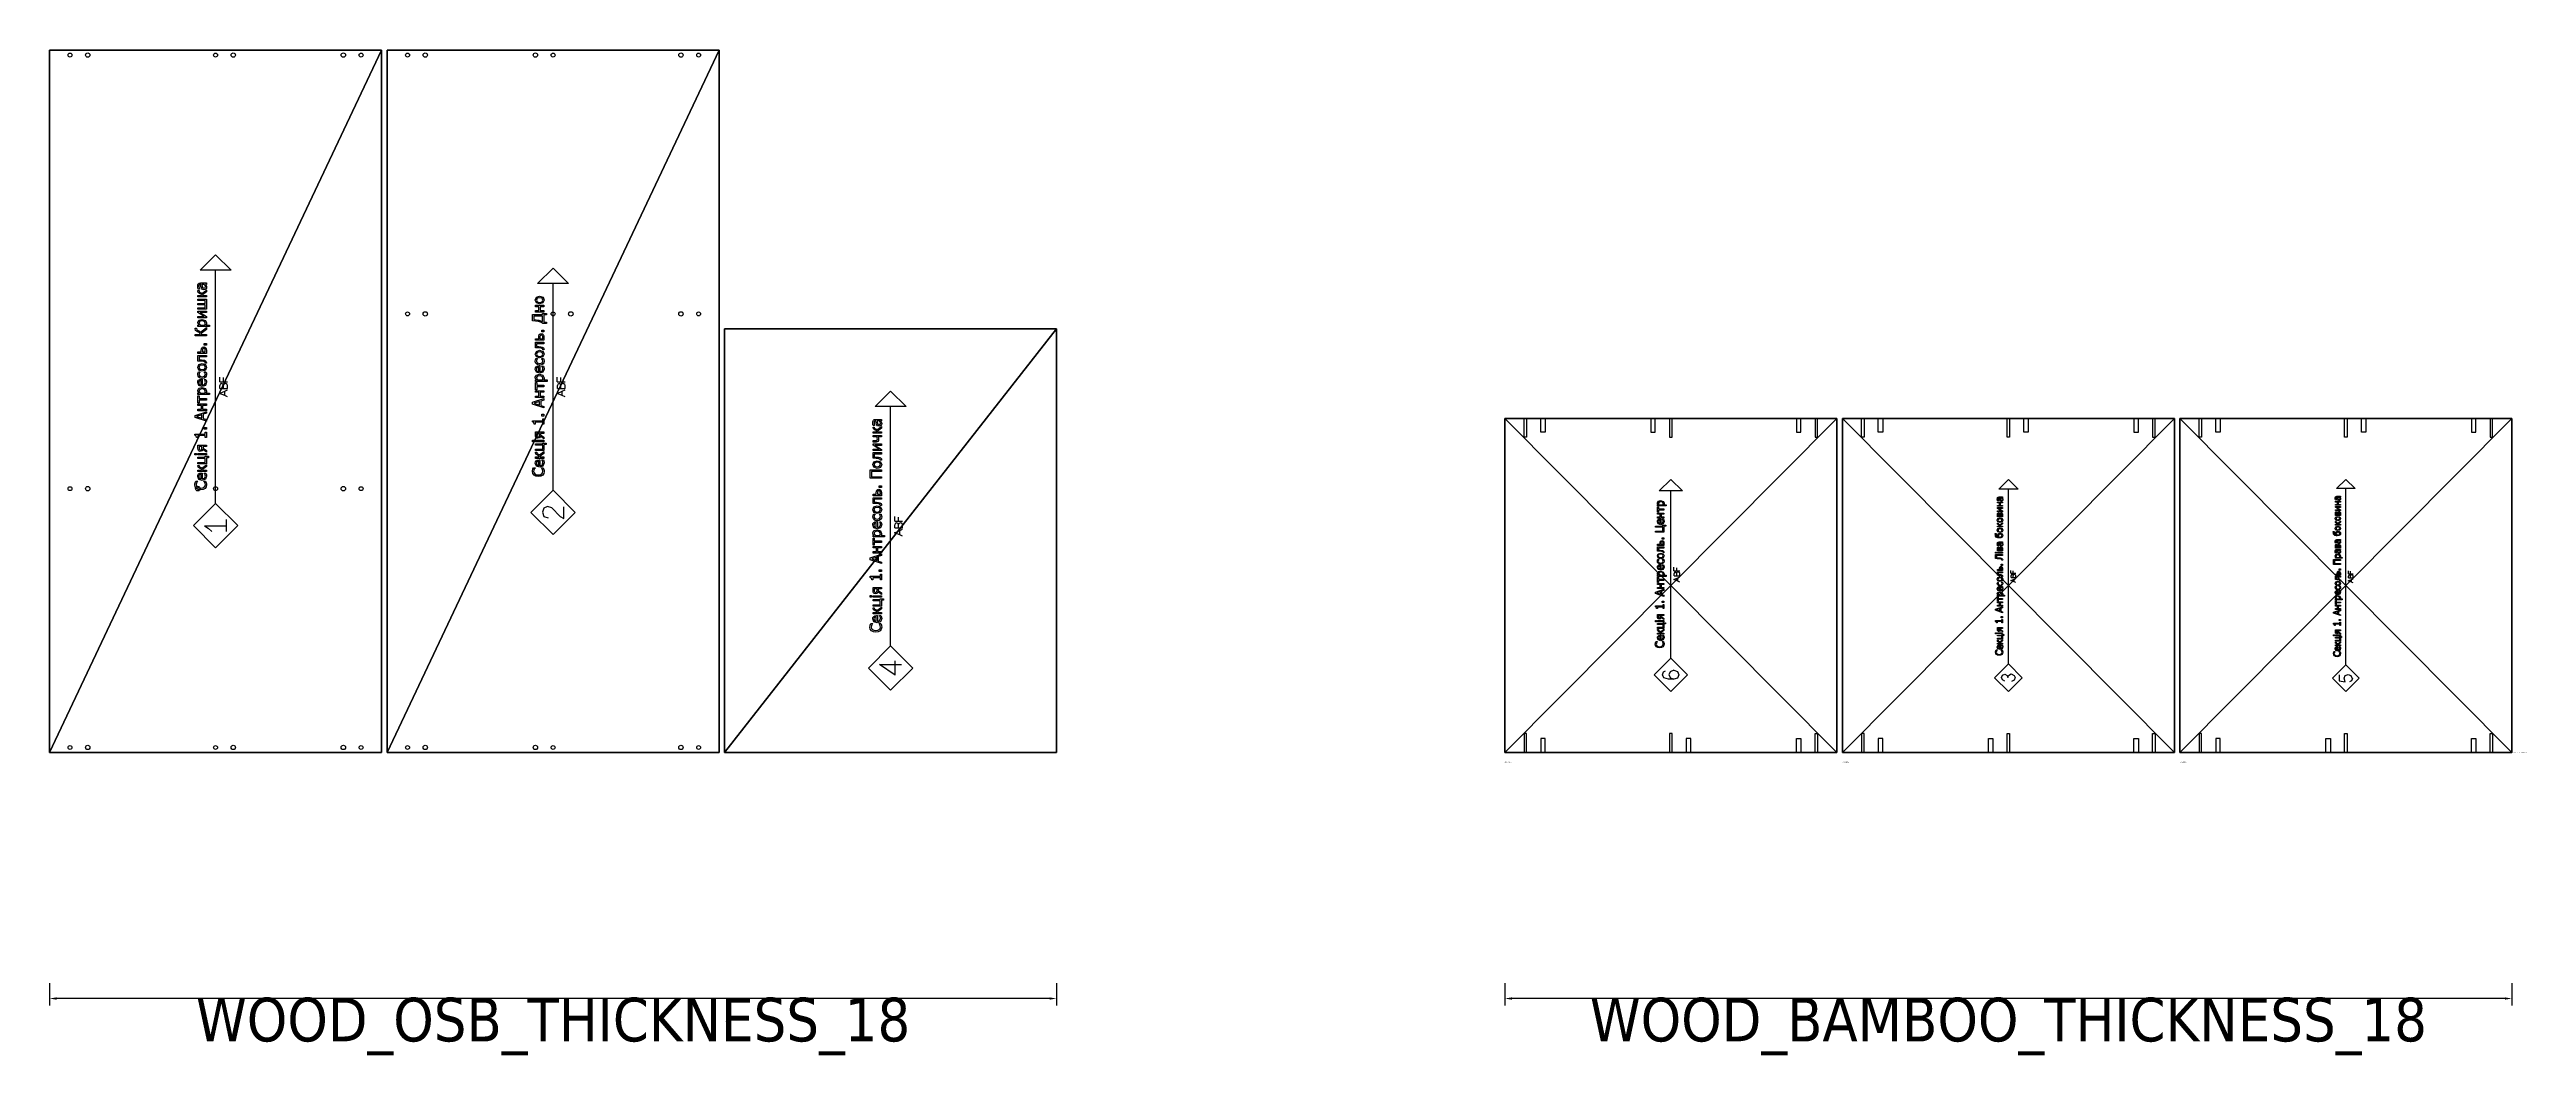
# Model space of a CAD drawing. Header units: millimetres. Extents: x -4450 to 26, y -548 to 1271.
import ezdxf

# ---------------------------------------------------------------- set-up
doc = ezdxf.new("R2010")
doc.units = ezdxf.units.MM
doc.header["$LTSCALE"] = 25.4
doc.layers.get('0').update_dxf_attribs({"true_color": 0xffffff})
for name, color, linetype, true_color in [('ABF_cuttingLines', 190, 'Continuous', 0x9900ff), ('ABF_Label', 252, 'Continuous', 0x777799), ('D7-DEPTHF-$44817', 134, 'Continuous', 0x009987), ('D8-DEPTH12-$38878', 252, 'Continuous', 0x777799), ('DSIDE-4.5', 190, 'Continuous', 0x9900ff), ('DSIDE-8', 22, 'Continuous', 0xcc4400)]:
    doc.layers.add(name, color=color, linetype=linetype, true_color=true_color)
doc.styles.add('Tahoma', font='')
doc.styles.get('Tahoma').set_extended_font_data('Tahoma')
doc.dimstyles.new('DimStyle1', dxfattribs={"dimtxt": 78.876092, "dimasz": 12.7, "dimexe": 12.7, "dimexo": 12.7, "dimgap": 2.54, "dimtad": 4, "dimtih": 1, "dimtoh": 1, "dimdec": 1, "dimzin": 0, "dimdsep": 46, "dimtxsty": 'Tahoma', "dimcen": 0.09, "dimadec": 0, "dimazin": 0, "dimtfac": 1, "dimtdec": 4, "dimtofl": 0, "dimtmove": 0, "dimatfit": 3, "dimfxl": 1, "dimtolj": 1, "dimtzin": 0, "dimarcsym": 0})

# ---------------------------------------------------------------- blocks, each defined once
blk = doc.blocks.new('Group41#1')
at = {"layer": 'DSIDE-4.5', "color": 0, "extrusion": (-9.39989e-17, 1, -1.15969e-15)}
blk.add_circle((0, 9), 2.25, dxfattribs=at)
at = {"layer": 'DSIDE-8', "color": 0, "extrusion": (-9.39989e-17, 1, -1.15969e-15)}
blk.add_circle((-32, 9), 4, dxfattribs=at)
blk = doc.blocks.new('Group42#1')
at = {"layer": 'DSIDE-4.5', "color": 0}
blk.add_polyline3d([(2.25, 0, 0), (2.25, 34, 0), (-2.25, 34, 0), (-2.25, 0, 0), (2.25, 0, 0)], close=True, dxfattribs=at)
at = {"layer": 'DSIDE-8', "color": 0}
blk.add_polyline3d([(36, 0, 0), (36, 25, 0), (28, 25, 0), (28, 0, 0), (36, 0, 0)], close=True, dxfattribs=at)
blk = doc.blocks.new('Group45#1')
at = {"layer": 'DSIDE-4.5', "color": 0, "extrusion": (-9.39989e-17, 1, -1.15969e-15)}
blk.add_circle((0, 9), 2.25, dxfattribs=at)
at = {"layer": 'DSIDE-8', "color": 0, "extrusion": (-9.39989e-17, 1, -1.15969e-15)}
blk.add_circle((32, 9), 4, dxfattribs=at)
blk = doc.blocks.new('Group46#1')
at = {"layer": 'DSIDE-4.5', "color": 0}
blk.add_polyline3d([(-2.25, 0, 0), (-2.25, 34, 0), (2.25, 34, 0), (2.25, 0, 0), (-2.25, 0, 0)], close=True, dxfattribs=at)
at = {"layer": 'DSIDE-8', "color": 0}
blk.add_polyline3d([(-36, 0, 0), (-36, 25, 0), (-28, 25, 0), (-28, 0, 0), (-36, 0, 0)], close=True, dxfattribs=at)
blk = doc.blocks.new('Group49#1')
at = {"layer": 'DSIDE-4.5', "color": 0, "extrusion": (9.39989e-17, -1, 1.15969e-15)}
blk.add_circle((0, 9), 2.25, dxfattribs=at)
at = {"layer": 'DSIDE-8', "color": 0, "extrusion": (9.39989e-17, -1, 1.15969e-15)}
blk.add_circle((32, 9), 4, dxfattribs=at)
blk = doc.blocks.new('Group50#1')
at = {"layer": 'DSIDE-4.5', "color": 0}
blk.add_polyline3d([(2.25, 0, 0), (2.25, -34, 0), (-2.25, -34, 0), (-2.25, 0, 0), (2.25, 0, 0)], close=True, dxfattribs=at)
at = {"layer": 'DSIDE-8', "color": 0}
blk.add_polyline3d([(36, 0, 0), (36, -25, 0), (28, -25, 0), (28, 0, 0), (36, 0, 0)], close=True, dxfattribs=at)
blk = doc.blocks.new('Group53#1')
at = {"layer": 'DSIDE-4.5', "color": 0, "extrusion": (9.39989e-17, -1, 1.15969e-15)}
blk.add_circle((0, 9), 2.25, dxfattribs=at)
at = {"layer": 'DSIDE-8', "color": 0, "extrusion": (9.39989e-17, -1, 1.15969e-15)}
blk.add_circle((-32, 9), 4, dxfattribs=at)
blk = doc.blocks.new('Group54#1')
at = {"layer": 'DSIDE-4.5', "color": 0}
blk.add_polyline3d([(-2.25, 0, 0), (-2.25, -34, 0), (2.25, -34, 0), (2.25, 0, 0), (-2.25, 0, 0)], close=True, dxfattribs=at)
at = {"layer": 'DSIDE-8', "color": 0}
blk.add_polyline3d([(-36, 0, 0), (-36, -25, 0), (-28, -25, 0), (-28, 0, 0), (-36, 0, 0)], close=True, dxfattribs=at)
blk = doc.blocks.new('Group53#2')
at = {"layer": 'DSIDE-4.5', "color": 0, "extrusion": (-9.39989e-17, 1, -1.15969e-15)}
blk.add_circle((0, 9), 2.25, dxfattribs=at)
at = {"layer": 'DSIDE-8', "color": 0, "extrusion": (-9.39989e-17, 1, -1.15969e-15)}
blk.add_circle((-32, 9), 4, dxfattribs=at)
blk = doc.blocks.new('Group54#2')
at = {"layer": 'DSIDE-4.5', "color": 0}
blk.add_polyline3d([(2.25, 0, 0), (2.25, 34, 0), (-2.25, 34, 0), (-2.25, 0, 0), (2.25, 0, 0)], close=True, dxfattribs=at)
at = {"layer": 'DSIDE-8', "color": 0}
blk.add_polyline3d([(36, 0, 0), (36, 25, 0), (28, 25, 0), (28, 0, 0), (36, 0, 0)], close=True, dxfattribs=at)
blk = doc.blocks.new('Group57#1')
at = {"layer": 'DSIDE-4.5', "color": 0, "extrusion": (9.39989e-17, -1, 1.15969e-15)}
blk.add_circle((0, 9), 2.25, dxfattribs=at)
at = {"layer": 'DSIDE-8', "color": 0, "extrusion": (9.39989e-17, -1, 1.15969e-15)}
blk.add_circle((-32, 9), 4, dxfattribs=at)
blk = doc.blocks.new('Group58#1')
at = {"layer": 'DSIDE-4.5', "color": 0}
blk.add_polyline3d([(-2.25, 0, 0), (-2.25, -34, 0), (2.25, -34, 0), (2.25, 0, 0), (-2.25, 0, 0)], close=True, dxfattribs=at)
at = {"layer": 'DSIDE-8', "color": 0}
blk.add_polyline3d([(-36, 0, 0), (-36, -25, 0), (-28, -25, 0), (-28, 0, 0), (-36, 0, 0)], close=True, dxfattribs=at)
blk = doc.blocks.new('Group69#1')
at = {"layer": 'ABF_Label', "color": 0}
for p, q in [((-182.6, 12.7), (-184.6, 1.2)), ((-184.6, 1.2), (-178, 3.6)), ((-171.7, 12.7), (-182.6, 12.7)), ((-178, 3.6), (-172.5, 1.2)), ((-172.5, 1.2), (-170.7, -4.1)), ((-152.5, 0), (185.5, 0)), ((-136.6, 17), (-136.2, 19.8)), ((-136.2, 14.1), (-136.6, 17)), ((-136.2, 19.8), (-135, 21.9)), ((-135, 11.9), (-136.2, 14.1)), ((-135, 21.9), (-133.2, 23.3)), ((-133.1, 10.7), (-135, 11.9)), ((-134.5, 19.2), (-134.8, 17)), ((-134.8, 17), (-134.5, 14.7)), ((-133.7, 20.9), (-134.5, 19.2)), ((-134.5, 14.7), (-133.6, 13)), ((-132.4, 21.9), (-133.7, 20.9)), ((-133.6, 13), (-132.3, 12.1)), ((-133.2, 23.3), (-130.8, 23.7)), ((-130.8, 10.2), (-133.1, 10.7)), ((-130.8, 22.3), (-132.4, 21.9)), ((-132.3, 12.1), (-130.8, 11.7)), ((-130.8, 23.7), (-129.5, 23.6)), ((-129.4, 22.1), (-130.8, 22.3)), ((-130.8, 11.7), (-129.4, 11.9)), ((-129.5, 10.3), (-130.8, 10.2)), ((-129.5, 23.6), (-128.5, 23.4)), ((-128.5, 10.6), (-129.5, 10.3)), ((-128.3, 21.6), (-129.4, 22.1)), ((-129.4, 11.9), (-128.3, 12.4)), ((-128.5, 23.4), (-127.6, 23.1)), ((-127.6, 11), (-128.5, 10.6)), ((-127.5, 21.1), (-128.3, 21.6)), ((-128.3, 12.4), (-127.4, 12.9)), ((-127.6, 23.1), (-126.7, 22.6)), ((-126.7, 11.4), (-127.6, 11)), ((-126.9, 20.5), (-127.5, 21.1)), ((-127.4, 12.9), (-126.9, 13.4)), ((-126.7, 20.5), (-126.9, 20.5)), ((-126.9, 13.4), (-126.7, 13.4)), ((-126.7, 22.6), (-126.7, 20.5)), ((-126.7, 13.4), (-126.7, 11.4)), ((-125.9, 15.3), (-124.7, 19.1)), ((-124.6, 11.6), (-125.9, 15.3)), ((-124.7, 19.1), (-121.4, 20.5)), ((-121, 10.2), (-124.6, 11.6)), ((-124, 17.5), (-124.3, 16.4)), ((-124.3, 16.4), (-119.1, 16.4)), ((-117.5, 15.2), (-124.3, 15.2)), ((-124.3, 15.2), (-123.4, 12.6)), ((-123.4, 18.4), (-124, 17.5)), ((-122.6, 19), (-123.4, 18.4)), ((-123.4, 12.6), (-121, 11.7)), ((-121.5, 19.2), (-122.6, 19)), ((-120.4, 19), (-121.5, 19.2)), ((-121.4, 20.5), (-119.8, 20.3)), ((-121, 11.7), (-120, 11.8)), ((-120, 10.3), (-121, 10.2)), ((-119.6, 18.4), (-120.4, 19)), ((-120, 11.8), (-119, 12.1)), ((-119.1, 10.5), (-120, 10.3)), ((-119.8, 20.3), (-118.6, 19.4)), ((-119.2, 17.6), (-119.6, 18.4)), ((-119.1, 16.4), (-119.2, 17.6)), ((-118.4, 10.8), (-119.1, 10.5)), ((-119, 12.1), (-118.3, 12.5)), ((-118.6, 19.4), (-117.8, 18.1)), ((-117.7, 11.1), (-118.4, 10.8)), ((-118.3, 12.5), (-117.8, 12.9)), ((-117.8, 18.1), (-117.5, 16.1)), ((-117.8, 12.9), (-117.7, 12.9)), ((-117.7, 12.9), (-117.7, 11.1)), ((-117.5, 16.1), (-117.5, 15.2)), ((-115.8, 10.5), (-115.8, 20.2)), ((-115.8, 20.2), (-114.2, 20.2)), ((-114.2, 10.5), (-115.8, 10.5)), ((-114.2, 20.2), (-114.2, 16)), ((-114.2, 16), (-113.1, 16.3)), ((-113.3, 15), (-114.2, 15)), ((-114.2, 15), (-114.2, 10.5)), ((-110, 10.5), (-113.3, 15)), ((-113.1, 16.3), (-112.3, 17.3)), ((-112.3, 17.3), (-112.1, 17.8)), ((-112.1, 17.8), (-111.9, 18.3)), ((-111.9, 18.3), (-110.8, 19.8)), ((-111.2, 16.3), (-111.9, 15.7)), ((-111.9, 15.7), (-107.9, 10.5)), ((-110.6, 17.5), (-111.2, 16.3)), ((-110.8, 19.8), (-109.1, 20.2)), ((-110, 18.5), (-110.6, 17.5)), ((-109, 18.8), (-110, 18.5)), ((-107.9, 10.5), (-110, 10.5)), ((-109.1, 20.2), (-108.6, 20.2)), ((-108.6, 18.8), (-109, 18.8)), ((-108.6, 20.2), (-108.6, 18.8)), ((-106.9, 10.5), (-106.9, 20.2)), ((-106.9, 20.2), (-105.2, 20.2)), ((-99.8, 10.5), (-106.9, 10.5)), ((-105.2, 20.2), (-105.2, 11.9)), ((-105.2, 11.9), (-100.9, 11.9)), ((-100.9, 11.9), (-100.9, 20.2)), ((-100.9, 20.2), (-99.2, 20.2)), ((-99.8, 8.1), (-99.8, 10.5)), ((-98.2, 8.1), (-99.8, 8.1)), ((-99.2, 20.2), (-99.2, 11.9)), ((-99.2, 11.9), (-98.2, 11.9)), ((-98.2, 11.9), (-98.2, 8.1)), ((-96.7, 21.9), (-96.7, 23.6)), ((-96.7, 23.6), (-94.8, 23.6)), ((-94.8, 21.9), (-96.7, 21.9)), ((-96.6, 10.5), (-96.6, 20.2)), ((-96.6, 20.2), (-94.9, 20.2)), ((-94.9, 10.5), (-96.6, 10.5)), ((-94.9, 20.2), (-94.9, 10.5)), ((-94.8, 23.6), (-94.8, 21.9)), ((-93.5, 10.5), (-90.4, 14.5)), ((-91.6, 10.5), (-93.5, 10.5)), ((-92.7, 17.5), (-92.4, 18.7)), ((-92.2, 15.6), (-92.7, 17.5)), ((-92.4, 18.7), (-91.5, 19.7)), ((-90.4, 14.5), (-92.2, 15.6)), ((-88.7, 14.3), (-91.6, 10.5)), ((-91.5, 19.7), (-90.4, 20.1)), ((-90.9, 18.1), (-91, 17.4)), ((-91, 17.4), (-90.9, 16.6)), ((-90.4, 18.6), (-90.9, 18.1)), ((-90.9, 16.6), (-90.5, 16.1)), ((-90.5, 16.1), (-89.8, 15.7)), ((-90.4, 20.1), (-89, 20.2)), ((-89.8, 18.9), (-90.4, 18.6)), ((-88.9, 18.9), (-89.8, 18.9)), ((-89.8, 15.7), (-88.8, 15.6)), ((-89, 20.2), (-85.4, 20.2)), ((-87.1, 18.9), (-88.9, 18.9)), ((-88.8, 15.6), (-87.1, 15.6)), ((-87.1, 14.3), (-88.7, 14.3)), ((-87.1, 15.6), (-87.1, 18.9)), ((-87.1, 10.5), (-87.1, 14.3)), ((-85.4, 10.5), (-87.1, 10.5)), ((-85.4, 20.2), (-85.4, 10.5)), ((-76.7, 21.7), (-74.7, 22.1)), ((-76.7, 20.5), (-76.7, 21.7)), ((-74.3, 20.5), (-76.7, 20.5)), ((-76.7, 10.5), (-76.7, 11.8)), ((-76.7, 11.8), (-74.3, 11.8)), ((-70.3, 10.5), (-76.7, 10.5)), ((-74.7, 22.1), (-74, 23.6)), ((-74.3, 11.8), (-74.3, 20.5)), ((-74, 23.6), (-72.6, 23.6)), ((-72.6, 23.6), (-72.6, 11.8)), ((-72.6, 11.8), (-70.3, 11.8)), ((-70.3, 11.8), (-70.3, 10.5)), ((-67.2, 10.5), (-67.2, 13)), ((-67.2, 13), (-65.1, 13)), ((-65.1, 10.5), (-67.2, 10.5)), ((-65.1, 13), (-65.1, 10.5)), ((-57.9, 10.5), (-53.5, 23.5)), ((-56.1, 10.5), (-57.9, 10.5)), ((-55, 14.1), (-56.1, 10.5)), ((-50, 14.1), (-55, 14.1)), ((-52.5, 21.7), (-54.5, 15.6)), ((-54.5, 15.6), (-50.5, 15.6)), ((-53.5, 23.5), (-51.4, 23.5)), ((-50.5, 15.6), (-52.5, 21.7)), ((-51.4, 23.5), (-47, 10.5)), ((-48.8, 10.5), (-50, 14.1)), ((-47, 10.5), (-48.8, 10.5)), ((-45.9, 10.5), (-45.9, 20.2)), ((-45.9, 20.2), (-44.2, 20.2)), ((-44.2, 10.5), (-45.9, 10.5)), ((-44.2, 20.2), (-44.2, 16.3)), ((-44.2, 16.3), (-39.8, 16.3)), ((-39.8, 14.9), (-44.2, 14.9)), ((-44.2, 14.9), (-44.2, 10.5)), ((-39.8, 16.3), (-39.8, 20.2)), ((-39.8, 20.2), (-38.1, 20.2)), ((-39.8, 10.5), (-39.8, 14.9)), ((-38.1, 10.5), (-39.8, 10.5)), ((-38.1, 20.2), (-38.1, 10.5)), ((-36.9, 18.8), (-36.9, 20.2)), ((-36.9, 20.2), (-28.6, 20.2)), ((-33.6, 18.8), (-36.9, 18.8)), ((-33.6, 10.5), (-33.6, 18.8)), ((-31.9, 10.5), (-33.6, 10.5)), ((-28.6, 18.8), (-31.9, 18.8)), ((-31.9, 18.8), (-31.9, 10.5)), ((-28.6, 20.2), (-28.6, 18.8)), ((-27.4, 6.9), (-27.4, 20.2)), ((-27.4, 20.2), (-25.7, 20.2)), ((-25.7, 6.9), (-27.4, 6.9)), ((-25.7, 20.2), (-25.7, 19.2)), ((-25.7, 19.2), (-24.4, 20.1)), ((-24.5, 18.6), (-25.7, 17.8)), ((-25.7, 17.8), (-25.7, 12.3)), ((-25.7, 12.3), (-24.6, 11.9)), ((-24.6, 10.4), (-25.7, 11)), ((-25.7, 11), (-25.7, 6.9)), ((-24.6, 11.9), (-23.6, 11.8)), ((-23.3, 10.3), (-24.6, 10.4)), ((-23.2, 19), (-24.5, 18.6)), ((-24.4, 20.1), (-22.8, 20.5)), ((-23.6, 11.8), (-21.6, 12.7)), ((-20.4, 11.7), (-23.3, 10.3)), ((-21.4, 18), (-23.2, 19)), ((-22.8, 20.5), (-20.1, 19.2)), ((-21.6, 12.7), (-20.9, 15.4)), ((-20.9, 15.4), (-21.4, 18)), ((-19.2, 15.6), (-20.4, 11.7)), ((-20.1, 19.2), (-19.2, 15.6)), ((-18.2, 15.3), (-16.9, 19.1)), ((-16.9, 11.6), (-18.2, 15.3)), ((-16.9, 19.1), (-13.6, 20.5)), ((-13.2, 10.2), (-16.9, 11.6)), ((-16.2, 17.5), (-16.5, 16.4)), ((-16.5, 16.4), (-11.3, 16.4)), ((-9.7, 15.2), (-16.5, 15.2)), ((-16.5, 15.2), (-15.6, 12.6)), ((-15.7, 18.4), (-16.2, 17.5)), ((-14.8, 19), (-15.7, 18.4)), ((-15.6, 12.6), (-13.2, 11.7)), ((-13.7, 19.2), (-14.8, 19)), ((-12.6, 19), (-13.7, 19.2)), ((-13.6, 20.5), (-12, 20.3)), ((-13.2, 11.7), (-12.2, 11.8)), ((-12.2, 10.3), (-13.2, 10.2)), ((-11.9, 18.4), (-12.6, 19)), ((-12.2, 11.8), (-11.2, 12.1)), ((-11.4, 10.5), (-12.2, 10.3)), ((-12, 20.3), (-10.8, 19.4)), ((-11.5, 17.6), (-11.9, 18.4)), ((-11.3, 16.4), (-11.5, 17.6)), ((-10.6, 10.8), (-11.4, 10.5)), ((-11.2, 12.1), (-10.5, 12.5)), ((-10.8, 19.4), (-10, 18.1)), ((-9.9, 11.1), (-10.6, 10.8)), ((-10.5, 12.5), (-10, 12.9)), ((-10, 18.1), (-9.7, 16.1)), ((-10, 12.9), (-9.9, 12.9)), ((-9.9, 12.9), (-9.9, 11.1)), ((-9.7, 16.1), (-9.7, 15.2)), ((-8.7, 15.3), (-8.4, 17.6)), ((-8.4, 13.1), (-8.7, 15.3)), ((-8.4, 17.6), (-7.4, 19.1)), ((-7.4, 11.5), (-8.4, 13.1)), ((-7.4, 19.1), (-6, 20.1)), ((-6, 10.6), (-7.4, 11.5)), ((-6.2, 18.1), (-7, 15.3)), ((-7, 15.3), (-6.3, 12.6)), ((-6.3, 12.6), (-4.2, 11.7)), ((-4.2, 19.1), (-6.2, 18.1)), ((-6, 20.1), (-4.1, 20.5)), ((-4.1, 10.2), (-6, 10.6)), ((-3.3, 18.9), (-4.2, 19.1)), ((-4.2, 11.7), (-2.6, 12)), ((-4.1, 20.5), (-2.6, 20.2)), ((-3.3, 10.3), (-4.1, 10.2)), ((-2.5, 18.6), (-3.3, 18.9)), ((-2.5, 10.5), (-3.3, 10.3)), ((-2.6, 20.2), (-1.3, 19.7)), ((-2.6, 12), (-1.4, 12.9)), ((-1.8, 18.2), (-2.5, 18.6)), ((-1.9, 10.7), (-2.5, 10.5)), ((-1.3, 11), (-1.9, 10.7)), ((-1.4, 17.9), (-1.8, 18.2)), ((-1.3, 17.9), (-1.4, 17.9)), ((-1.4, 12.9), (-1.3, 12.9)), ((-1.3, 19.7), (-1.3, 17.9)), ((-1.3, 12.9), (-1.3, 11)), ((-0.5, 15.4), (0.8, 19.2)), ((0.7, 11.6), (-0.5, 15.4)), ((3.9, 10.2), (0.7, 11.6)), ((0.8, 19.2), (3.9, 20.5)), ((1.9, 18.2), (1.2, 15.4)), ((1.2, 15.4), (1.9, 12.6)), ((3.9, 19.1), (1.9, 18.2)), ((1.9, 12.6), (3.9, 11.6)), ((3.9, 20.5), (7.1, 19.2)), ((5.9, 18.2), (3.9, 19.1)), ((3.9, 11.6), (5.9, 12.5)), ((7.1, 11.5), (3.9, 10.2)), ((6.6, 15.4), (5.9, 18.2)), ((5.9, 12.5), (6.6, 15.4)), ((7.1, 19.2), (8.3, 15.4)), ((8.3, 15.4), (7.1, 11.5)), ((8.9, 10.5), (8.9, 11.9)), ((8.9, 11.9), (9, 11.9)), ((9.2, 10.5), (8.9, 10.5)), ((9, 11.9), (9.1, 11.9)), ((9.1, 11.9), (9.3, 11.9)), ((9.6, 10.4), (9.2, 10.5)), ((9.3, 11.9), (9.7, 11.9)), ((10.4, 10.6), (9.6, 10.4)), ((9.7, 11.9), (10.1, 12.2)), ((10.1, 12.2), (10.7, 13.7)), ((11, 11), (10.4, 10.6)), ((10.7, 13.7), (11, 16.7)), ((11, 16.7), (11.1, 18.4)), ((11.5, 11.6), (11, 11)), ((11.1, 18.4), (11.1, 20.2)), ((11.1, 20.2), (17.6, 20.2)), ((11.9, 12.5), (11.5, 11.6)), ((12.3, 14), (11.9, 12.5)), ((12.4, 16.3), (12.3, 14)), ((12.5, 17.5), (12.4, 16.3)), ((15.9, 18.9), (12.5, 18.9)), ((12.5, 18.9), (12.5, 17.5)), ((15.9, 10.5), (15.9, 18.9)), ((17.6, 10.5), (15.9, 10.5)), ((17.6, 20.2), (17.6, 10.5)), ((19.9, 10.5), (19.9, 20.2)), ((19.9, 20.2), (21.6, 20.2)), ((23.4, 10.5), (19.9, 10.5)), ((21.6, 20.2), (21.6, 16.4)), ((21.6, 16.4), (23.4, 16.4)), ((22.8, 15.1), (21.6, 15.1)), ((21.6, 15.1), (21.6, 11.8)), ((21.6, 11.8), (22.8, 11.8)), ((24.2, 15.1), (22.8, 15.1)), ((22.8, 11.8), (24.1, 11.9)), ((23.4, 16.4), (25.1, 16.3)), ((25.1, 10.7), (23.4, 10.5)), ((24.1, 11.9), (25, 12.1)), ((25, 14.8), (24.2, 15.1)), ((25.5, 14.3), (25, 14.8)), ((25, 12.1), (25.5, 12.7)), ((25.1, 16.3), (26.3, 15.8)), ((26.3, 11.3), (25.1, 10.7)), ((25.6, 13.5), (25.5, 14.3)), ((25.5, 12.7), (25.6, 13.5)), ((26.3, 15.8), (27.1, 14.8)), ((27.1, 12.2), (26.3, 11.3)), ((27.1, 14.8), (27.3, 13.5)), ((27.3, 13.5), (27.1, 12.2)), ((29.4, 10.5), (29.4, 13)), ((29.4, 13), (31.5, 13)), ((31.5, 10.5), (29.4, 10.5)), ((31.5, 13), (31.5, 10.5)), ((40.1, 10.5), (40.1, 23.5)), ((40.1, 23.5), (49.6, 23.5)), ((41.8, 10.5), (40.1, 10.5)), ((47.8, 22), (41.8, 22)), ((41.8, 22), (41.8, 10.5)), ((47.8, 10.5), (47.8, 22)), ((49.6, 10.5), (47.8, 10.5)), ((49.6, 23.5), (49.6, 10.5)), ((52.1, 6.9), (52.1, 20.2)), ((52.1, 20.2), (53.7, 20.2)), ((53.7, 6.9), (52.1, 6.9)), ((53.7, 20.2), (53.7, 19.2)), ((53.7, 19.2), (55.1, 20.1)), ((55, 18.6), (53.7, 17.8)), ((53.7, 17.8), (53.7, 12.3)), ((53.7, 12.3), (54.8, 11.9)), ((54.9, 10.4), (53.7, 11)), ((53.7, 11), (53.7, 6.9)), ((54.8, 11.9), (55.9, 11.8)), ((56.1, 10.3), (54.9, 10.4)), ((56.3, 19), (55, 18.6)), ((55.1, 20.1), (56.7, 20.5)), ((55.9, 11.8), (57.9, 12.7)), ((59.1, 11.7), (56.1, 10.3)), ((58, 18), (56.3, 19)), ((56.7, 20.5), (59.3, 19.2)), ((57.9, 12.7), (58.6, 15.4)), ((58.6, 15.4), (58, 18)), ((60.3, 15.6), (59.1, 11.7)), ((59.3, 19.2), (60.3, 15.6)), ((61.3, 13.3), (61.7, 15)), ((61.5, 12.1), (61.3, 13.3)), ((62.2, 11.1), (61.5, 12.1)), ((61.7, 15), (63.1, 16.2)), ((62.1, 20), (63.4, 20.3)), ((62.1, 18.4), (62.1, 20)), ((62.2, 18.4), (62.1, 18.4)), ((63.7, 18.9), (62.2, 18.4)), ((63.1, 10.4), (62.2, 11.1)), ((63.4, 14.6), (63, 13.4)), ((63, 13.4), (63.5, 12.1)), ((63.1, 16.2), (65, 16.7)), ((64.3, 10.2), (63.1, 10.4)), ((63.4, 20.3), (65.1, 20.5)), ((64.5, 15.2), (63.4, 14.6)), ((63.5, 12.1), (64.9, 11.7)), ((65.1, 19), (63.7, 18.9)), ((65.4, 10.3), (64.3, 10.2)), ((66, 15.4), (64.5, 15.2)), ((64.9, 11.7), (66.3, 12)), ((65, 16.7), (67.4, 16.9)), ((65.1, 20.5), (66.8, 20.3)), ((66, 19), (65.1, 19)), ((66.3, 10.7), (65.4, 10.3)), ((66.8, 18.7), (66, 19)), ((67.4, 15.6), (66, 15.4)), ((66.3, 12), (67.4, 12.9)), ((66.9, 11.1), (66.3, 10.7)), ((66.8, 20.3), (68, 19.8)), ((67.3, 18.2), (66.8, 18.7)), ((67.4, 11.5), (66.9, 11.1)), ((67.4, 17.2), (67.3, 18.2)), ((67.4, 16.9), (67.4, 17.2)), ((67.4, 12.9), (67.4, 15.6)), ((67.4, 10.5), (67.4, 11.5)), ((69.1, 10.5), (67.4, 10.5)), ((68, 19.8), (68.8, 18.7)), ((68.8, 18.7), (69.1, 17.2)), ((69.1, 17.2), (69.1, 10.5)), ((71.4, 10.5), (71.4, 20.2)), ((71.4, 20.2), (75, 20.2)), ((75.2, 10.5), (71.4, 10.5)), ((74.6, 18.9), (73, 18.9)), ((73, 18.9), (73, 16.3)), ((73, 16.3), (74.9, 16.3)), ((75, 15), (73, 15)), ((73, 15), (73, 11.8)), ((73, 11.8), (74.5, 11.8)), ((74.5, 11.8), (75.8, 11.9)), ((75.7, 18.9), (74.6, 18.9)), ((74.9, 16.3), (75.8, 16.3)), ((75, 20.2), (76.6, 20.2)), ((75.9, 14.9), (75, 15)), ((76.8, 10.6), (75.2, 10.5)), ((76.4, 18.7), (75.7, 18.9)), ((75.8, 16.3), (76.3, 16.6)), ((75.8, 11.9), (76.7, 12.1)), ((76.6, 14.8), (75.9, 14.9)), ((76.3, 16.6), (76.7, 17)), ((76.8, 18.3), (76.4, 18.7)), ((76.6, 20.2), (77.6, 19.8)), ((77.2, 14.2), (76.6, 14.8)), ((76.7, 17), (76.9, 17.7)), ((76.7, 12.1), (77.2, 12.7)), ((76.9, 17.7), (76.8, 18.3)), ((78.1, 11.3), (76.8, 10.6)), ((78.2, 16.7), (77.2, 15.9)), ((77.2, 15.9), (77.2, 15.8)), ((77.2, 15.8), (78.5, 15)), ((77.4, 13.4), (77.2, 14.2)), ((77.2, 12.7), (77.4, 13.4)), ((77.6, 19.8), (78.3, 19.1)), ((78.8, 12.2), (78.1, 11.3)), ((78.6, 18), (78.2, 16.7)), ((78.3, 19.1), (78.6, 18)), ((78.5, 15), (79.1, 13.4)), ((79.1, 13.4), (78.8, 12.2)), ((80.1, 13.3), (80.5, 15)), ((80.4, 12.1), (80.1, 13.3)), ((81, 11.1), (80.4, 12.1)), ((80.5, 15), (81.9, 16.2)), ((80.9, 20), (82.2, 20.3)), ((80.9, 18.4), (80.9, 20)), ((81, 18.4), (80.9, 18.4)), ((82.6, 18.9), (81, 18.4)), ((81.9, 10.4), (81, 11.1)), ((82.2, 14.6), (81.8, 13.4)), ((81.8, 13.4), (82.3, 12.1)), ((81.9, 16.2), (83.9, 16.7)), ((83.1, 10.2), (81.9, 10.4)), ((82.2, 20.3), (83.9, 20.5)), ((83.3, 15.2), (82.2, 14.6)), ((82.3, 12.1), (83.7, 11.7)), ((83.9, 19), (82.6, 18.9)), ((84.2, 10.3), (83.1, 10.2)), ((84.8, 15.4), (83.3, 15.2)), ((83.7, 11.7), (85.1, 12)), ((83.9, 20.5), (85.6, 20.3)), ((84.8, 19), (83.9, 19)), ((83.9, 16.7), (86.3, 16.9)), ((85.1, 10.7), (84.2, 10.3)), ((85.6, 18.7), (84.8, 19)), ((86.3, 15.6), (84.8, 15.4)), ((85.1, 12), (86.3, 12.9)), ((85.7, 11.1), (85.1, 10.7)), ((85.6, 20.3), (86.8, 19.8)), ((86.1, 18.2), (85.6, 18.7)), ((86.3, 11.5), (85.7, 11.1)), ((86.3, 17.2), (86.1, 18.2)), ((86.3, 16.9), (86.3, 17.2)), ((86.3, 12.9), (86.3, 15.6)), ((86.3, 10.5), (86.3, 11.5)), ((87.9, 10.5), (86.3, 10.5)), ((86.8, 19.8), (87.6, 18.7)), ((87.6, 18.7), (87.9, 17.2)), ((87.9, 17.2), (87.9, 10.5)), ((95.2, 16.7), (95.3, 18)), ((95.6, 13.6), (95.2, 16.7)), ((95.3, 18), (95.5, 19.6)), ((95.5, 19.6), (96, 21.2)), ((96.6, 11.5), (95.6, 13.6)), ((96, 21.2), (96.8, 22.4)), ((97.9, 10.5), (96.6, 11.5)), ((96.8, 22.4), (98.4, 23.5)), ((97, 17.5), (96.9, 17)), ((96.9, 17), (96.9, 16.5)), ((96.9, 16.5), (97.2, 14)), ((97.3, 20.4), (97, 18.8)), ((97, 18.8), (98.4, 19.6)), ((98.2, 18.2), (97, 17.5)), ((97.2, 14), (97.8, 12.5)), ((97.9, 21.4), (97.3, 20.4)), ((97.8, 12.5), (98.7, 11.8)), ((99.3, 22.2), (97.9, 21.4)), ((99.6, 10.2), (97.9, 10.5)), ((99.6, 18.4), (98.2, 18.2)), ((98.4, 23.5), (101.1, 24)), ((98.4, 19.6), (100, 19.9)), ((98.7, 11.8), (99.6, 11.6)), ((101.2, 22.5), (99.3, 22.2)), ((101.6, 17.6), (99.6, 18.4)), ((99.6, 11.6), (101.6, 12.6)), ((101.2, 10.5), (99.6, 10.2)), ((100, 19.9), (101.5, 19.6)), ((101.1, 24), (102.3, 24.1)), ((102.4, 22.6), (101.2, 22.5)), ((102.6, 11.6), (101.2, 10.5)), ((101.5, 19.6), (102.8, 18.8)), ((102.3, 15.2), (101.6, 17.6)), ((101.6, 12.6), (102.3, 15.2)), ((102.3, 24.1), (103.3, 24.2)), ((103.3, 22.7), (102.4, 22.6)), ((103.6, 13.2), (102.6, 11.6)), ((102.8, 18.8), (103.6, 17.3)), ((103.3, 24.2), (103.3, 22.7)), ((103.6, 17.3), (104, 15.3)), ((104, 15.3), (103.6, 13.2)), ((105, 15.4), (106.2, 19.2)), ((106.2, 11.6), (105, 15.4)), ((106.2, 19.2), (109.4, 20.5)), ((109.4, 10.2), (106.2, 11.6)), ((107.4, 18.2), (106.7, 15.4)), ((106.7, 15.4), (107.4, 12.6)), ((109.4, 19.1), (107.4, 18.2)), ((107.4, 12.6), (109.4, 11.6)), ((109.4, 20.5), (112.5, 19.2)), ((111.3, 18.2), (109.4, 19.1)), ((109.4, 11.6), (111.3, 12.5)), ((112.5, 11.5), (109.4, 10.2)), ((112, 15.4), (111.3, 18.2)), ((111.3, 12.5), (112, 15.4)), ((112.5, 19.2), (113.7, 15.4)), ((113.7, 15.4), (112.5, 11.5)), ((115.4, 10.5), (115.4, 20.2)), ((115.4, 20.2), (117.1, 20.2)), ((117.1, 10.5), (115.4, 10.5)), ((117.1, 20.2), (117.1, 16)), ((117.1, 16), (118.2, 16.3)), ((117.9, 15), (117.1, 15)), ((117.1, 15), (117.1, 10.5)), ((121.2, 10.5), (117.9, 15)), ((118.2, 16.3), (118.9, 17.3)), ((118.9, 17.3), (119.1, 17.8)), ((119.1, 17.8), (119.3, 18.3)), ((119.3, 18.3), (120.4, 19.8)), ((120.1, 16.3), (119.3, 15.7)), ((119.3, 15.7), (123.3, 10.5)), ((120.6, 17.5), (120.1, 16.3)), ((120.4, 19.8), (122.2, 20.2)), ((121.2, 18.5), (120.6, 17.5)), ((122.2, 18.8), (121.2, 18.5)), ((123.3, 10.5), (121.2, 10.5)), ((122.2, 20.2), (122.6, 20.2)), ((122.6, 18.8), (122.2, 18.8)), ((122.6, 20.2), (122.6, 18.8)), ((123.7, 15.4), (124.9, 19.2)), ((124.8, 11.6), (123.7, 15.4)), ((128, 10.2), (124.8, 11.6)), ((124.9, 19.2), (128, 20.5)), ((126.1, 18.2), (125.4, 15.4)), ((125.4, 15.4), (126.1, 12.6)), ((128, 19.1), (126.1, 18.2)), ((126.1, 12.6), (128, 11.6)), ((128, 20.5), (131.2, 19.2)), ((130, 18.2), (128, 19.1)), ((128, 11.6), (130, 12.5)), ((131.2, 11.5), (128, 10.2)), ((130.7, 15.4), (130, 18.2)), ((130, 12.5), (130.7, 15.4)), ((131.2, 19.2), (132.4, 15.4)), ((132.4, 15.4), (131.2, 11.5)), ((134.1, 10.5), (134.1, 20.2)), ((134.1, 20.2), (137.7, 20.2)), ((137.9, 10.5), (134.1, 10.5)), ((137.3, 18.9), (135.7, 18.9)), ((135.7, 18.9), (135.7, 16.3)), ((135.7, 16.3), (137.6, 16.3)), ((137.7, 15), (135.7, 15)), ((135.7, 15), (135.7, 11.8)), ((135.7, 11.8), (137.2, 11.8)), ((137.2, 11.8), (138.5, 11.9)), ((138.4, 18.9), (137.3, 18.9)), ((137.6, 16.3), (138.5, 16.3)), ((137.7, 20.2), (139.3, 20.2)), ((138.6, 14.9), (137.7, 15)), ((139.5, 10.6), (137.9, 10.5)), ((139.1, 18.7), (138.4, 18.9)), ((138.5, 16.3), (139, 16.6)), ((138.5, 11.9), (139.4, 12.1)), ((139.3, 14.8), (138.6, 14.9)), ((139, 16.6), (139.5, 17)), ((139.5, 18.3), (139.1, 18.7)), ((139.3, 20.2), (140.3, 19.8)), ((139.9, 14.2), (139.3, 14.8)), ((139.4, 12.1), (139.9, 12.7)), ((139.6, 17.7), (139.5, 18.3)), ((139.5, 17), (139.6, 17.7)), ((140.8, 11.3), (139.5, 10.6)), ((140.9, 16.7), (139.9, 15.9)), ((139.9, 15.9), (139.9, 15.8)), ((139.9, 15.8), (141.2, 15)), ((140.1, 13.4), (139.9, 14.2)), ((139.9, 12.7), (140.1, 13.4)), ((140.3, 19.8), (141, 19.1)), ((141.5, 12.2), (140.8, 11.3)), ((141.3, 18), (140.9, 16.7)), ((141, 19.1), (141.3, 18)), ((141.2, 15), (141.8, 13.4)), ((141.8, 13.4), (141.5, 12.2)), ((143.5, 10.5), (143.5, 20.2)), ((143.5, 20.2), (145.1, 20.2)), ((145, 10.5), (143.5, 10.5)), ((149.6, 17.8), (145, 10.5)), ((145.1, 20.2), (145.1, 13.1)), ((145.1, 13.1), (149.7, 20.2)), ((149.6, 10.5), (149.6, 17.8)), ((151.2, 10.5), (149.6, 10.5)), ((149.7, 20.2), (151.2, 20.2)), ((151.2, 20.2), (151.2, 10.5)), ((153.6, 10.5), (153.6, 20.2)), ((153.6, 20.2), (155.3, 20.2)), ((155.3, 10.5), (153.6, 10.5)), ((155.3, 20.2), (155.3, 16.3)), ((155.3, 16.3), (159.7, 16.3)), ((159.7, 14.9), (155.3, 14.9)), ((155.3, 14.9), (155.3, 10.5)), ((159.7, 16.3), (159.7, 20.2)), ((159.7, 20.2), (161.3, 20.2)), ((159.7, 10.5), (159.7, 14.9)), ((161.3, 10.5), (159.7, 10.5)), ((161.3, 20.2), (161.3, 10.5)), ((163, 13.3), (163.5, 15)), ((163.3, 12.1), (163, 13.3)), ((163.9, 11.1), (163.3, 12.1)), ((163.5, 15), (164.8, 16.2)), ((163.8, 20), (165.1, 20.3)), ((163.8, 18.4), (163.8, 20)), ((163.9, 18.4), (163.8, 18.4)), ((165.5, 18.9), (163.9, 18.4)), ((164.9, 10.4), (163.9, 11.1)), ((165.2, 14.6), (164.7, 13.4)), ((164.7, 13.4), (165.2, 12.1)), ((164.8, 16.2), (166.8, 16.7)), ((166, 10.2), (164.9, 10.4)), ((165.1, 20.3), (166.8, 20.5)), ((166.2, 15.2), (165.2, 14.6)), ((165.2, 12.1), (166.6, 11.7)), ((166.8, 19), (165.5, 18.9)), ((167.1, 10.3), (166, 10.2)), ((167.7, 15.4), (166.2, 15.2)), ((166.6, 11.7), (168, 12)), ((166.8, 20.5), (168.5, 20.3)), ((167.7, 19), (166.8, 19)), ((166.8, 16.7), (169.2, 16.9)), ((168, 10.7), (167.1, 10.3)), ((168.5, 18.7), (167.7, 19)), ((169.2, 15.6), (167.7, 15.4)), ((168, 12), (169.2, 12.9)), ((168.6, 11.1), (168, 10.7)), ((168.5, 20.3), (169.8, 19.8)), ((169, 18.2), (168.5, 18.7)), ((169.2, 11.5), (168.6, 11.1)), ((169.2, 17.2), (169, 18.2)), ((169.2, 16.9), (169.2, 17.2)), ((169.2, 12.9), (169.2, 15.6)), ((169.2, 10.5), (169.2, 11.5)), ((170.8, 10.5), (169.2, 10.5)), ((169.8, 19.8), (170.6, 18.7)), ((170.6, 18.7), (170.8, 17.2)), ((170.8, 17.2), (170.8, 10.5)), ((-183.1, -10.7), (-185, -7)), ((-178.4, -12.4), (-183.1, -10.7)), ((-178.4, -12.4), (-172.5, -9.5)), ((-170.7, -4.1), (-172.5, -9.5)), ((5.2, -13.7), (6.5, -10.6)), ((6.5, -10.6), (8.9, -4.6)), ((6.5, -10.6), (11.6, -10.6)), ((8.9, -4.6), (11.6, -10.6)), ((11.6, -10.6), (13, -13.7)), ((14.5, -4.9), (18, -4.9)), ((14.5, -4.9), (14.5, -9)), ((14.5, -9), (14.5, -13.7)), ((14.5, -9), (18, -9)), ((14.5, -13.7), (18, -13.7)), ((19.5, -5.4), (18, -4.9)), ((18, -9), (19.6, -8.3)), ((18, -9), (20, -9.9)), ((18, -13.7), (19.8, -13.4)), ((20.3, -6.8), (19.5, -5.4)), ((19.6, -8.3), (20.3, -6.8)), ((20.7, -11.6), (19.8, -13.4)), ((20, -9.9), (20.7, -11.6)), ((22.3, -4.8), (22.3, -9)), ((22.3, -4.8), (27.8, -4.8)), ((22.3, -9), (27.1, -9)), ((22.3, -9), (22.3, -13.7))]:
    blk.add_line(p, q, dxfattribs=at)
for points in [[(-152.5, 0, 0), (-177.9, -25.4, 0), (-203.3, 0, 0), (-177.9, 25.4, 0), (-152.5, 0, 0)], [(185.5, 17.8, 0), (203.3, 0, 0), (185.5, -17.8, 0), (185.5, 17.8, 0)]]:
    blk.add_polyline3d(points, close=True, dxfattribs=at)
blk = doc.blocks.new('Group73#1')
at = {"layer": 'ABF_cuttingLines', "color": 0}
blk.add_polyline3d([(600, 622, 0), (0, 622, 0), (0, 18, 0), (600, 18, 0), (600, 622, 0)], close=True, dxfattribs=at)
blk = doc.blocks.new('______ 1. ___#5')
at = {"layer": 'ABF_cuttingLines', "color": 0}
for p, q in [((0, 622, 18), (600, 622, 18)), ((0, 18, 18), (0, 622, 18)), ((0, 622), (600, 622)), ((0, 18), (0, 622)), ((0, 622, 18), (600, 622, 18)), ((0, 622), (600, 622)), ((0, 622, 18), (0, 622)), ((0, 18, 18), (0, 622, 18)), ((0, 622, 18), (0, 622)), ((0, 18), (0, 622)), ((600, 622, 18), (600, 18, 18)), ((600, 622), (600, 18)), ((600, 622, 18), (600, 622)), ((600, 622, 18), (600, 18, 18)), ((600, 622), (600, 18)), ((600, 622, 18), (600, 622)), ((600, 18, 18), (0, 18, 18)), ((600, 18), (0, 18)), ((600, 18, 18), (0, 18, 18)), ((0, 18, 18), (0, 18)), ((600, 18), (0, 18)), ((0, 18, 18), (0, 18)), ((600, 18, 18), (600, 18)), ((600, 18, 18), (600, 18))]:
    blk.add_line(p, q, dxfattribs=at)
at = {"color": 0, "extrusion": (0, 0, -1)}
ref = blk.add_blockref('Group41#1', (-37, 622, -18), dxfattribs=dict(at, rotation=180))
ref.add_attrib('Skp_GroupInstanceName', '_ABF_sideDrill', (0, 0), dxfattribs={"height": 1})
ref = blk.add_blockref('Group42#1', (-37, 622, -18), dxfattribs=dict(at, rotation=180))
ref.add_attrib('Skp_GroupInstanceName', '_ABF_sideDrillDepth', (0, 0), dxfattribs={"height": 1})
ref = blk.add_blockref('Group45#1', (-563, 622, -18), dxfattribs=dict(at, rotation=180))
ref.add_attrib('Skp_GroupInstanceName', '_ABF_sideDrill', (0, 0), dxfattribs={"height": 1})
ref = blk.add_blockref('Group46#1', (-563, 622, -18), dxfattribs=dict(at, rotation=180))
ref.add_attrib('Skp_GroupInstanceName', '_ABF_sideDrillDepth', (0, 0), dxfattribs={"height": 1})
ref = blk.add_blockref('Group53#2', (-300, 622, -18), dxfattribs=dict(at, rotation=180))
ref.add_attrib('Skp_GroupInstanceName', '_ABF_sideDrill', (0, 0), dxfattribs={"height": 1})
ref = blk.add_blockref('Group54#2', (-300, 622, -18), dxfattribs=dict(at, rotation=180))
ref.add_attrib('Skp_GroupInstanceName', '_ABF_sideDrillDepth', (0, 0), dxfattribs={"height": 1})
ref = blk.add_blockref('Group50#1', (-37, 18, -18), dxfattribs=dict(at, rotation=180))
ref.add_attrib('Skp_GroupInstanceName', '_ABF_sideDrillDepth', (0, 0), dxfattribs={"height": 1})
ref = blk.add_blockref('Group54#1', (-563, 18, -18), dxfattribs=dict(at, rotation=180))
ref.add_attrib('Skp_GroupInstanceName', '_ABF_sideDrillDepth', (0, 0), dxfattribs={"height": 1})
ref = blk.add_blockref('Group58#1', (-300, 18, -18), dxfattribs=dict(at, rotation=180))
ref.add_attrib('Skp_GroupInstanceName', '_ABF_sideDrillDepth', (0, 0), dxfattribs={"height": 1})
ref = blk.add_blockref('Group49#1', (-37, 18, -18), dxfattribs=dict(at, rotation=180))
ref.add_attrib('Skp_GroupInstanceName', '_ABF_sideDrill', (0, 0), dxfattribs={"height": 1})
ref = blk.add_blockref('Group53#1', (-563, 18, -18), dxfattribs=dict(at, rotation=180))
ref.add_attrib('Skp_GroupInstanceName', '_ABF_sideDrill', (0, 0), dxfattribs={"height": 1})
ref = blk.add_blockref('Group57#1', (-300, 18, -18), dxfattribs=dict(at, rotation=180))
ref.add_attrib('Skp_GroupInstanceName', '_ABF_sideDrill', (0, 0), dxfattribs={"height": 1})
at = {"layer": 'ABF_cuttingLines', "color": 0}
ref = blk.add_blockref('Group73#1', (0, 0, 18), dxfattribs=at)
ref.add_attrib('Skp_GroupInstanceName', '_ABF_cuttingLines', (0, 0), dxfattribs={"layer": '0', "height": 1})
at = {"layer": 'ABF_Label', "color": 0}
ref = blk.add_blockref('Group69#1', (300, 320, 18), dxfattribs=dict(at, xscale=0.9433087132748648, yscale=0.9433087132748648, rotation=90))
ref.add_attrib('Skp_GroupInstanceName', '_ABF_Label', (0, 0), dxfattribs={"layer": '0', "height": 1})
at = {"color": 7, "true_color": 0xffffff}
mesh = blk.add_polyface(dxfattribs=at)
corners = [(600, 18, 18), (0, 622, 18), (0, 18, 18), (600, 622, 18)]
mesh.append_faces([[corners[k] for k in face] for face in [(0, 1, 2), (1, 0, 3)]], dxfattribs={"vtx0": -1, "color": 7})
at = {"color": 0}
mesh = blk.add_polyface(dxfattribs=at)
corners = [(600, 622), (0, 18), (0, 622), (600, 18)]
mesh.append_faces([[corners[k] for k in face] for face in [(0, 1, 2), (1, 0, 3)]], dxfattribs={"vtx0": -1, "color": 0})
mesh = blk.add_polyface(dxfattribs=at)
corners = [(0, 622, 18), (600, 622), (0, 622), (600, 622, 18)]
mesh.append_faces([[corners[k] for k in face] for face in [(0, 1, 2), (1, 0, 3)]], dxfattribs={"vtx0": -1, "color": 0})
mesh = blk.add_polyface(dxfattribs=at)
corners = [(0, 18, 18), (0, 622), (0, 18), (0, 622, 18)]
mesh.append_faces([[corners[k] for k in face] for face in [(0, 1, 2), (1, 0, 3)]], dxfattribs={"vtx0": -1, "color": 0})
mesh = blk.add_polyface(dxfattribs=at)
corners = [(600, 622), (600, 18, 18), (600, 18), (600, 622, 18)]
mesh.append_faces([[corners[k] for k in face] for face in [(0, 1, 2), (1, 0, 3)]], dxfattribs={"vtx0": -1, "color": 0})
mesh = blk.add_polyface(dxfattribs=at)
corners = [(600, 18, 18), (0, 18), (600, 18), (0, 18, 18)]
mesh.append_faces([[corners[k] for k in face] for face in [(0, 1, 2), (1, 0, 3)]], dxfattribs={"vtx0": -1, "color": 0})
blk = doc.blocks.new('Group8#1')
at = {"layer": 'DSIDE-4.5', "color": 0, "extrusion": (-3.55271e-17, -9.39989e-17, -1)}
blk.add_circle((9, 0), 2.25, dxfattribs=at)
at = {"layer": 'DSIDE-8', "color": 0, "extrusion": (-3.55271e-17, -9.39989e-17, -1)}
blk.add_circle((9, 32), 4, dxfattribs=at)
blk = doc.blocks.new('Group9#1')
at = {"layer": 'DSIDE-4.5', "color": 0}
blk.add_polyline3d([(0, 2.25, 0), (0, 2.25, -34), (0, -2.25, -34), (0, -2.25, 0), (0, 2.25, 0)], close=True, dxfattribs=at)
at = {"layer": 'DSIDE-8', "color": 0}
blk.add_polyline3d([(0, 36, 0), (0, 36, -25), (0, 28, -25), (0, 28, 0), (0, 36, 0)], close=True, dxfattribs=at)
blk = doc.blocks.new('Group12#1')
at = {"layer": 'DSIDE-4.5', "color": 0}
blk.add_circle((-9, 0), 2.25, dxfattribs=at)
at = {"layer": 'DSIDE-8', "color": 0}
blk.add_circle((-9, -32), 4, dxfattribs=at)
blk = doc.blocks.new('Group13#1')
at = {"layer": 'DSIDE-4.5', "color": 0}
blk.add_polyline3d([(0, -2.25, 0), (0, -2.25, 34), (0, 2.25, 34), (0, 2.25, 0), (0, -2.25, 0)], close=True, dxfattribs=at)
at = {"layer": 'DSIDE-8', "color": 0}
blk.add_polyline3d([(0, -36, 0), (0, -36, 25), (0, -28, 25), (0, -28, 0), (0, -36, 0)], close=True, dxfattribs=at)
blk = doc.blocks.new('Group14#1')
at = {"layer": 'DSIDE-4.5', "color": 0, "extrusion": (-3.55271e-17, -9.39989e-17, -1)}
blk.add_circle((9, 0), 2.25, dxfattribs=at)
at = {"layer": 'DSIDE-8', "color": 0, "extrusion": (-3.55271e-17, -9.39989e-17, -1)}
blk.add_circle((9, 32), 4, dxfattribs=at)
blk = doc.blocks.new('Group15#1')
at = {"layer": 'DSIDE-4.5', "color": 0}
blk.add_polyline3d([(0, 2.25, 0), (0, 2.25, -34), (0, -2.25, -34), (0, -2.25, 0), (0, 2.25, 0)], close=True, dxfattribs=at)
at = {"layer": 'DSIDE-8', "color": 0}
blk.add_polyline3d([(0, 36, 0), (0, 36, -25), (0, 28, -25), (0, 28, 0), (0, 36, 0)], close=True, dxfattribs=at)
blk = doc.blocks.new('Group18#1')
at = {"layer": 'DSIDE-4.5', "color": 0, "extrusion": (-3.55271e-17, -9.39989e-17, -1)}
blk.add_circle((9, 0), 2.25, dxfattribs=at)
at = {"layer": 'DSIDE-8', "color": 0, "extrusion": (-3.55271e-17, -9.39989e-17, -1)}
blk.add_circle((9, -32), 4, dxfattribs=at)
blk = doc.blocks.new('Group19#1')
at = {"layer": 'DSIDE-4.5', "color": 0}
blk.add_polyline3d([(0, -2.25, 0), (0, -2.25, -34), (0, 2.25, -34), (0, 2.25, 0), (0, -2.25, 0)], close=True, dxfattribs=at)
at = {"layer": 'DSIDE-8', "color": 0}
blk.add_polyline3d([(0, -36, 0), (0, -36, -25), (0, -28, -25), (0, -28, 0), (0, -36, 0)], close=True, dxfattribs=at)
blk = doc.blocks.new('Group22#1')
at = {"layer": 'DSIDE-4.5', "color": 0}
blk.add_circle((-9, 0), 2.25, dxfattribs=at)
at = {"layer": 'DSIDE-8', "color": 0}
blk.add_circle((-9, 32), 4, dxfattribs=at)
blk = doc.blocks.new('Group23#1')
at = {"layer": 'DSIDE-4.5', "color": 0}
blk.add_polyline3d([(0, 2.25, 0), (0, 2.25, 34), (0, -2.25, 34), (0, -2.25, 0), (0, 2.25, 0)], close=True, dxfattribs=at)
at = {"layer": 'DSIDE-8', "color": 0}
blk.add_polyline3d([(0, 36, 0), (0, 36, 25), (0, 28, 25), (0, 28, 0), (0, 36, 0)], close=True, dxfattribs=at)
blk = doc.blocks.new('Group26#1')
at = {"layer": 'DSIDE-4.5', "color": 0}
blk.add_circle((-9, 0), 2.25, dxfattribs=at)
at = {"layer": 'DSIDE-8', "color": 0}
blk.add_circle((-9, -32), 4, dxfattribs=at)
blk = doc.blocks.new('Group27#1')
at = {"layer": 'DSIDE-4.5', "color": 0}
blk.add_polyline3d([(0, -2.25, 0), (0, -2.25, 34), (0, 2.25, 34), (0, 2.25, 0), (0, -2.25, 0)], close=True, dxfattribs=at)
at = {"layer": 'DSIDE-8', "color": 0}
blk.add_polyline3d([(0, -36, 0), (0, -36, 25), (0, -28, 25), (0, -28, 0), (0, -36, 0)], close=True, dxfattribs=at)
blk = doc.blocks.new('Group65#1')
at = {"layer": 'ABF_Label', "color": 0}
for p, q in [((-176.9, 6.6), (-174.5, 11.1)), ((-174.5, 11.1), (-170.2, 12.6)), ((-170.2, 12.6), (-165.8, 11.1)), ((-166, 2.5), (-170.2, 1.1)), ((-170.2, 1.1), (-166, -0.3)), ((-164, 6.6), (-166, 2.5)), ((-165.8, 11.1), (-164, 6.6)), ((-144.9, 0), (177.9, 0)), ((-129, 17), (-128.6, 19.8)), ((-128.6, 14.1), (-129, 17)), ((-128.6, 19.8), (-127.4, 21.9)), ((-127.4, 11.9), (-128.6, 14.1)), ((-127.4, 21.9), (-125.6, 23.3)), ((-125.6, 10.7), (-127.4, 11.9)), ((-126.9, 19.2), (-127.2, 17)), ((-127.2, 17), (-126.9, 14.7)), ((-126.1, 20.9), (-126.9, 19.2)), ((-126.9, 14.7), (-126, 13)), ((-124.8, 21.9), (-126.1, 20.9)), ((-126, 13), (-124.8, 12.1)), ((-125.6, 23.3), (-123.2, 23.7)), ((-123.2, 10.2), (-125.6, 10.7)), ((-123.2, 22.3), (-124.8, 21.9)), ((-124.8, 12.1), (-123.2, 11.7)), ((-123.2, 23.7), (-121.9, 23.6)), ((-121.8, 22.1), (-123.2, 22.3)), ((-123.2, 11.7), (-121.8, 11.9)), ((-121.9, 10.3), (-123.2, 10.2)), ((-121.9, 23.6), (-120.9, 23.4)), ((-120.9, 10.6), (-121.9, 10.3)), ((-120.8, 21.6), (-121.8, 22.1)), ((-121.8, 11.9), (-120.7, 12.4)), ((-120.9, 23.4), (-120, 23.1)), ((-120, 11), (-120.9, 10.6)), ((-119.9, 21.1), (-120.8, 21.6)), ((-120.7, 12.4), (-119.8, 12.9)), ((-120, 23.1), (-119.1, 22.6)), ((-119.1, 11.4), (-120, 11)), ((-119.3, 20.5), (-119.9, 21.1)), ((-119.8, 12.9), (-119.3, 13.4)), ((-119.1, 20.5), (-119.3, 20.5)), ((-119.3, 13.4), (-119.1, 13.4)), ((-119.1, 22.6), (-119.1, 20.5)), ((-119.1, 13.4), (-119.1, 11.4)), ((-118.3, 15.3), (-117.1, 19.1)), ((-117, 11.6), (-118.3, 15.3)), ((-117.1, 19.1), (-113.8, 20.5)), ((-113.4, 10.2), (-117, 11.6)), ((-116.4, 17.5), (-116.7, 16.4)), ((-116.7, 16.4), (-111.5, 16.4)), ((-109.9, 15.2), (-116.7, 15.2)), ((-116.7, 15.2), (-115.8, 12.6)), ((-115.9, 18.4), (-116.4, 17.5)), ((-115, 19), (-115.9, 18.4)), ((-115.8, 12.6), (-113.4, 11.7)), ((-113.9, 19.2), (-115, 19)), ((-112.8, 19), (-113.9, 19.2)), ((-113.8, 20.5), (-112.2, 20.3)), ((-113.4, 11.7), (-112.4, 11.8)), ((-112.4, 10.3), (-113.4, 10.2)), ((-112, 18.4), (-112.8, 19)), ((-112.4, 11.8), (-111.4, 12.1)), ((-111.6, 10.5), (-112.4, 10.3)), ((-112.2, 20.3), (-111, 19.4)), ((-111.6, 17.6), (-112, 18.4)), ((-111.5, 16.4), (-111.6, 17.6)), ((-110.8, 10.8), (-111.6, 10.5)), ((-111.4, 12.1), (-110.7, 12.5)), ((-111, 19.4), (-110.2, 18.1)), ((-110.1, 11.1), (-110.8, 10.8)), ((-110.7, 12.5), (-110.2, 12.9)), ((-110.2, 18.1), (-109.9, 16.1)), ((-110.2, 12.9), (-110.1, 12.9)), ((-110.1, 12.9), (-110.1, 11.1)), ((-109.9, 16.1), (-109.9, 15.2)), ((-108.2, 10.5), (-108.2, 20.2)), ((-108.2, 20.2), (-106.6, 20.2)), ((-106.6, 10.5), (-108.2, 10.5)), ((-106.6, 20.2), (-106.6, 16)), ((-106.6, 16), (-105.5, 16.3)), ((-105.7, 15), (-106.6, 15)), ((-106.6, 15), (-106.6, 10.5)), ((-102.4, 10.5), (-105.7, 15)), ((-105.5, 16.3), (-104.7, 17.3)), ((-104.7, 17.3), (-104.5, 17.8)), ((-104.5, 17.8), (-104.3, 18.3)), ((-104.3, 18.3), (-103.2, 19.8)), ((-103.6, 16.3), (-104.3, 15.7)), ((-104.3, 15.7), (-100.3, 10.5)), ((-103, 17.5), (-103.6, 16.3)), ((-103.2, 19.8), (-101.5, 20.2)), ((-102.4, 18.5), (-103, 17.5)), ((-101.4, 18.8), (-102.4, 18.5)), ((-100.3, 10.5), (-102.4, 10.5)), ((-101.5, 20.2), (-101, 20.2)), ((-101, 18.8), (-101.4, 18.8)), ((-101, 20.2), (-101, 18.8)), ((-99.3, 10.5), (-99.3, 20.2)), ((-99.3, 20.2), (-97.6, 20.2)), ((-92.2, 10.5), (-99.3, 10.5)), ((-97.6, 20.2), (-97.6, 11.9)), ((-97.6, 11.9), (-93.3, 11.9)), ((-93.3, 11.9), (-93.3, 20.2)), ((-93.3, 20.2), (-91.6, 20.2)), ((-92.2, 8.1), (-92.2, 10.5)), ((-90.6, 8.1), (-92.2, 8.1)), ((-91.6, 20.2), (-91.6, 11.9)), ((-91.6, 11.9), (-90.6, 11.9)), ((-90.6, 11.9), (-90.6, 8.1)), ((-89.1, 21.9), (-89.1, 23.6)), ((-89.1, 23.6), (-87.2, 23.6)), ((-87.2, 21.9), (-89.1, 21.9)), ((-89, 10.5), (-89, 20.2)), ((-89, 20.2), (-87.3, 20.2)), ((-87.3, 10.5), (-89, 10.5)), ((-87.3, 20.2), (-87.3, 10.5)), ((-87.2, 23.6), (-87.2, 21.9)), ((-85.9, 10.5), (-82.8, 14.5)), ((-84, 10.5), (-85.9, 10.5)), ((-85.1, 17.5), (-84.8, 18.7)), ((-84.6, 15.6), (-85.1, 17.5)), ((-84.8, 18.7), (-84, 19.7)), ((-82.8, 14.5), (-84.6, 15.6)), ((-84, 19.7), (-82.9, 20.1)), ((-81.1, 14.3), (-84, 10.5)), ((-83.3, 18.1), (-83.4, 17.4)), ((-83.4, 17.4), (-83.3, 16.6)), ((-82.8, 18.6), (-83.3, 18.1)), ((-83.3, 16.6), (-82.9, 16.1)), ((-82.9, 20.1), (-81.4, 20.2)), ((-82.9, 16.1), (-82.2, 15.7)), ((-82.2, 18.9), (-82.8, 18.6)), ((-81.3, 18.9), (-82.2, 18.9)), ((-82.2, 15.7), (-81.2, 15.6)), ((-81.4, 20.2), (-77.8, 20.2)), ((-79.5, 18.9), (-81.3, 18.9)), ((-81.2, 15.6), (-79.5, 15.6)), ((-79.5, 14.3), (-81.1, 14.3)), ((-79.5, 15.6), (-79.5, 18.9)), ((-79.5, 10.5), (-79.5, 14.3)), ((-77.8, 10.5), (-79.5, 10.5)), ((-77.8, 20.2), (-77.8, 10.5)), ((-69.1, 21.7), (-67.1, 22.1)), ((-69.1, 20.5), (-69.1, 21.7)), ((-66.7, 20.5), (-69.1, 20.5)), ((-69.1, 10.5), (-69.1, 11.8)), ((-69.1, 11.8), (-66.7, 11.8)), ((-62.7, 10.5), (-69.1, 10.5)), ((-67.1, 22.1), (-66.4, 23.6)), ((-66.7, 11.8), (-66.7, 20.5)), ((-66.4, 23.6), (-65, 23.6)), ((-65, 23.6), (-65, 11.8)), ((-65, 11.8), (-62.7, 11.8)), ((-62.7, 11.8), (-62.7, 10.5)), ((-59.6, 10.5), (-59.6, 13)), ((-59.6, 13), (-57.5, 13)), ((-57.5, 10.5), (-59.6, 10.5)), ((-57.5, 13), (-57.5, 10.5)), ((-50.3, 10.5), (-45.9, 23.5)), ((-48.6, 10.5), (-50.3, 10.5)), ((-47.4, 14.1), (-48.6, 10.5)), ((-42.4, 14.1), (-47.4, 14.1)), ((-44.9, 21.7), (-46.9, 15.6)), ((-46.9, 15.6), (-42.9, 15.6)), ((-45.9, 23.5), (-43.8, 23.5)), ((-42.9, 15.6), (-44.9, 21.7)), ((-43.8, 23.5), (-39.4, 10.5)), ((-41.2, 10.5), (-42.4, 14.1)), ((-39.4, 10.5), (-41.2, 10.5)), ((-38.3, 10.5), (-38.3, 20.2)), ((-38.3, 20.2), (-36.6, 20.2)), ((-36.6, 10.5), (-38.3, 10.5)), ((-36.6, 20.2), (-36.6, 16.3)), ((-36.6, 16.3), (-32.2, 16.3)), ((-32.2, 14.9), (-36.6, 14.9)), ((-36.6, 14.9), (-36.6, 10.5)), ((-32.2, 16.3), (-32.2, 20.2)), ((-32.2, 20.2), (-30.5, 20.2)), ((-32.2, 10.5), (-32.2, 14.9)), ((-30.5, 10.5), (-32.2, 10.5)), ((-30.5, 20.2), (-30.5, 10.5)), ((-29.3, 18.8), (-29.3, 20.2)), ((-29.3, 20.2), (-21, 20.2)), ((-26, 18.8), (-29.3, 18.8)), ((-26, 10.5), (-26, 18.8)), ((-24.4, 10.5), (-26, 10.5)), ((-21, 18.8), (-24.4, 18.8)), ((-24.4, 18.8), (-24.4, 10.5)), ((-21, 20.2), (-21, 18.8)), ((-19.8, 6.9), (-19.8, 20.2)), ((-19.8, 20.2), (-18.2, 20.2)), ((-18.2, 6.9), (-19.8, 6.9)), ((-18.2, 20.2), (-18.2, 19.2)), ((-18.2, 19.2), (-16.8, 20.1)), ((-16.9, 18.6), (-18.2, 17.8)), ((-18.2, 17.8), (-18.2, 12.3)), ((-18.2, 12.3), (-17, 11.9)), ((-17, 10.4), (-18.2, 11)), ((-18.2, 11), (-18.2, 6.9)), ((-17, 11.9), (-16, 11.8)), ((-15.7, 10.3), (-17, 10.4)), ((-15.6, 19), (-16.9, 18.6)), ((-16.8, 20.1), (-15.2, 20.5)), ((-16, 11.8), (-14, 12.7)), ((-12.8, 11.7), (-15.7, 10.3)), ((-13.8, 18), (-15.6, 19)), ((-15.2, 20.5), (-12.5, 19.2)), ((-14, 12.7), (-13.3, 15.4)), ((-13.3, 15.4), (-13.8, 18)), ((-11.6, 15.6), (-12.8, 11.7)), ((-12.5, 19.2), (-11.6, 15.6)), ((-10.6, 15.3), (-9.3, 19.1)), ((-9.3, 11.6), (-10.6, 15.3)), ((-9.3, 19.1), (-6, 20.5)), ((-5.6, 10.2), (-9.3, 11.6)), ((-8.6, 17.5), (-8.9, 16.4)), ((-8.9, 16.4), (-3.7, 16.4)), ((-2.1, 15.2), (-8.9, 15.2)), ((-8.9, 15.2), (-8, 12.6)), ((-8.1, 18.4), (-8.6, 17.5)), ((-7.2, 19), (-8.1, 18.4)), ((-8, 12.6), (-5.7, 11.7)), ((-6.1, 19.2), (-7.2, 19)), ((-5, 19), (-6.1, 19.2)), ((-6, 20.5), (-4.4, 20.3)), ((-5.7, 11.7), (-4.6, 11.8)), ((-4.7, 10.3), (-5.6, 10.2)), ((-4.3, 18.4), (-5, 19)), ((-3.8, 10.5), (-4.7, 10.3)), ((-4.6, 11.8), (-3.6, 12.1)), ((-4.4, 20.3), (-3.2, 19.4)), ((-3.9, 17.6), (-4.3, 18.4)), ((-3.7, 16.4), (-3.9, 17.6)), ((-3, 10.8), (-3.8, 10.5)), ((-3.6, 12.1), (-2.9, 12.5)), ((-3.2, 19.4), (-2.4, 18.1)), ((-2.3, 11.1), (-3, 10.8)), ((-2.9, 12.5), (-2.4, 12.9)), ((-2.4, 18.1), (-2.1, 16.1)), ((-2.4, 12.9), (-2.3, 12.9)), ((-2.3, 12.9), (-2.3, 11.1)), ((-2.1, 16.1), (-2.1, 15.2)), ((-1.1, 15.3), (-0.8, 17.6)), ((-0.8, 13.1), (-1.1, 15.3)), ((-0.8, 17.6), (0.2, 19.1)), ((0.2, 11.5), (-0.8, 13.1)), ((0.2, 19.1), (1.6, 20.1)), ((1.6, 10.6), (0.2, 11.5)), ((1.4, 18.1), (0.6, 15.3)), ((0.6, 15.3), (1.3, 12.6)), ((1.3, 12.6), (3.4, 11.7)), ((3.4, 19.1), (1.4, 18.1)), ((1.6, 20.1), (3.4, 20.5)), ((3.4, 10.2), (1.6, 10.6)), ((3.4, 20.5), (5, 20.2)), ((4.3, 18.9), (3.4, 19.1)), ((3.4, 11.7), (5, 12)), ((4.3, 10.3), (3.4, 10.2)), ((5.1, 18.6), (4.3, 18.9)), ((5.1, 10.5), (4.3, 10.3)), ((5, 20.2), (6.3, 19.7)), ((5, 12), (6.2, 12.9)), ((5.8, 18.2), (5.1, 18.6)), ((5.7, 10.7), (5.1, 10.5)), ((6.3, 11), (5.7, 10.7)), ((6.2, 17.9), (5.8, 18.2)), ((6.3, 17.9), (6.2, 17.9)), ((6.2, 12.9), (6.3, 12.9)), ((6.3, 19.7), (6.3, 17.9)), ((6.3, 12.9), (6.3, 11)), ((7.1, 15.4), (8.3, 19.2)), ((8.3, 11.6), (7.1, 15.4)), ((8.3, 19.2), (11.5, 20.5)), ((11.5, 10.2), (8.3, 11.6)), ((9.5, 18.2), (8.8, 15.4)), ((8.8, 15.4), (9.5, 12.6)), ((11.5, 19.1), (9.5, 18.2)), ((9.5, 12.6), (11.5, 11.6)), ((11.5, 20.5), (14.7, 19.2)), ((13.5, 18.2), (11.5, 19.1)), ((11.5, 11.6), (13.5, 12.5)), ((14.7, 11.5), (11.5, 10.2)), ((14.2, 15.4), (13.5, 18.2)), ((13.5, 12.5), (14.2, 15.4)), ((14.7, 19.2), (15.9, 15.4)), ((15.9, 15.4), (14.7, 11.5)), ((16.5, 10.5), (16.5, 11.9)), ((16.5, 11.9), (16.6, 11.9)), ((16.8, 10.5), (16.5, 10.5)), ((16.6, 11.9), (16.7, 11.9)), ((16.7, 11.9), (16.9, 11.9)), ((17.2, 10.4), (16.8, 10.5)), ((16.9, 11.9), (17.3, 11.9)), ((18, 10.6), (17.2, 10.4)), ((17.3, 11.9), (17.7, 12.2)), ((17.7, 12.2), (18.3, 13.7)), ((18.6, 11), (18, 10.6)), ((18.3, 13.7), (18.6, 16.7)), ((18.6, 18.4), (18.7, 20.2)), ((18.6, 16.7), (18.6, 18.4)), ((19.1, 11.6), (18.6, 11)), ((18.7, 20.2), (25.2, 20.2)), ((19.5, 12.5), (19.1, 11.6)), ((19.9, 14), (19.5, 12.5)), ((20, 16.3), (19.9, 14)), ((20.1, 17.5), (20, 16.3)), ((23.5, 18.9), (20.1, 18.9)), ((20.1, 18.9), (20.1, 17.5)), ((23.5, 10.5), (23.5, 18.9)), ((25.2, 10.5), (23.5, 10.5)), ((25.2, 20.2), (25.2, 10.5)), ((27.5, 10.5), (27.5, 20.2)), ((27.5, 20.2), (29.2, 20.2)), ((31, 10.5), (27.5, 10.5)), ((29.2, 20.2), (29.2, 16.4)), ((29.2, 16.4), (31, 16.4)), ((30.4, 15.1), (29.2, 15.1)), ((29.2, 15.1), (29.2, 11.8)), ((29.2, 11.8), (30.4, 11.8)), ((31.8, 15.1), (30.4, 15.1)), ((30.4, 11.8), (31.7, 11.9)), ((31, 16.4), (32.7, 16.3)), ((32.6, 10.7), (31, 10.5)), ((31.7, 11.9), (32.6, 12.1)), ((32.6, 14.8), (31.8, 15.1)), ((33.1, 14.3), (32.6, 14.8)), ((32.6, 12.1), (33.1, 12.7)), ((33.9, 11.3), (32.6, 10.7)), ((32.7, 16.3), (33.9, 15.8)), ((33.2, 13.5), (33.1, 14.3)), ((33.1, 12.7), (33.2, 13.5)), ((33.9, 15.8), (34.7, 14.8)), ((34.7, 12.2), (33.9, 11.3)), ((34.7, 14.8), (34.9, 13.5)), ((34.9, 13.5), (34.7, 12.2)), ((37, 10.5), (37, 13)), ((37, 13), (39.1, 13)), ((39.1, 10.5), (37, 10.5)), ((39.1, 13), (39.1, 10.5)), ((46.5, 10.5), (46.5, 12.1)), ((46.5, 12.1), (46.6, 12.1)), ((46.8, 10.5), (46.5, 10.5)), ((46.6, 12.1), (46.8, 12.1)), ((46.8, 12.1), (46.9, 12.1)), ((47.2, 10.4), (46.8, 10.5)), ((46.9, 12.1), (47.5, 12.2)), ((48.2, 10.6), (47.2, 10.4)), ((47.5, 12.2), (48, 12.5)), ((48, 12.5), (48.9, 14.6)), ((49, 11.2), (48.2, 10.6)), ((48.9, 14.6), (49.3, 18.6)), ((49.7, 12), (49, 11.2)), ((49.3, 20.9), (49.4, 23.5)), ((49.3, 18.6), (49.3, 20.9)), ((49.4, 23.5), (57.2, 23.5)), ((50.3, 13.3), (49.7, 12)), ((50.7, 15.3), (50.3, 13.3)), ((50.9, 18.3), (50.7, 15.3)), ((51, 20), (50.9, 18.3)), ((51.1, 22), (51, 20)), ((55.5, 22), (51.1, 22)), ((55.5, 10.5), (55.5, 22)), ((57.2, 10.5), (55.5, 10.5)), ((57.2, 23.5), (57.2, 10.5)), ((59.6, 21.9), (59.6, 23.6)), ((59.6, 23.6), (61.5, 23.6)), ((61.5, 21.9), (59.6, 21.9)), ((59.7, 10.5), (59.7, 20.2)), ((59.7, 20.2), (61.4, 20.2)), ((61.4, 10.5), (59.7, 10.5)), ((61.4, 20.2), (61.4, 10.5)), ((61.5, 23.6), (61.5, 21.9)), ((63.8, 10.5), (63.8, 20.2)), ((63.8, 20.2), (67.4, 20.2)), ((67.6, 10.5), (63.8, 10.5)), ((67, 18.9), (65.4, 18.9)), ((65.4, 18.9), (65.4, 16.3)), ((65.4, 16.3), (67.3, 16.3)), ((67.4, 15), (65.4, 15)), ((65.4, 15), (65.4, 11.8)), ((65.4, 11.8), (66.9, 11.8)), ((66.9, 11.8), (68.2, 11.9)), ((68.1, 18.9), (67, 18.9)), ((67.3, 16.3), (68.2, 16.3)), ((67.4, 20.2), (69, 20.2)), ((68.3, 14.9), (67.4, 15)), ((69.2, 10.6), (67.6, 10.5)), ((68.8, 18.7), (68.1, 18.9)), ((68.2, 16.3), (68.7, 16.6)), ((68.2, 11.9), (69.1, 12.1)), ((69, 14.8), (68.3, 14.9)), ((68.7, 16.6), (69.2, 17)), ((69.2, 18.3), (68.8, 18.7)), ((69, 20.2), (70, 19.8)), ((69.6, 14.2), (69, 14.8)), ((69.1, 12.1), (69.6, 12.7)), ((69.3, 17.7), (69.2, 18.3)), ((69.2, 17), (69.3, 17.7)), ((70.5, 11.3), (69.2, 10.6)), ((70.6, 16.7), (69.6, 15.9)), ((69.6, 15.9), (69.6, 15.8)), ((69.6, 15.8), (70.9, 15)), ((69.8, 13.4), (69.6, 14.2)), ((69.6, 12.7), (69.8, 13.4)), ((70, 19.8), (70.7, 19.1)), ((71.2, 12.2), (70.5, 11.3)), ((71, 18), (70.6, 16.7)), ((70.7, 19.1), (71, 18)), ((70.9, 15), (71.5, 13.4)), ((71.5, 13.4), (71.2, 12.2)), ((72.5, 13.3), (73, 15)), ((72.8, 12.1), (72.5, 13.3)), ((73.4, 11.1), (72.8, 12.1)), ((73, 15), (74.3, 16.2)), ((73.3, 20), (74.6, 20.3)), ((73.3, 18.4), (73.3, 20)), ((73.4, 18.4), (73.3, 18.4)), ((75, 18.9), (73.4, 18.4)), ((74.3, 10.4), (73.4, 11.1)), ((74.7, 14.6), (74.2, 13.4)), ((74.2, 13.4), (74.7, 12.1)), ((74.3, 16.2), (76.3, 16.7)), ((75.5, 10.2), (74.3, 10.4)), ((74.6, 20.3), (76.3, 20.5)), ((75.7, 15.2), (74.7, 14.6)), ((74.7, 12.1), (76.1, 11.7)), ((76.3, 19), (75, 18.9)), ((76.6, 10.3), (75.5, 10.2)), ((77.2, 15.4), (75.7, 15.2)), ((76.1, 11.7), (77.5, 12)), ((76.3, 20.5), (78, 20.3)), ((77.2, 19), (76.3, 19)), ((76.3, 16.7), (78.7, 16.9)), ((77.5, 10.7), (76.6, 10.3)), ((78, 18.7), (77.2, 19)), ((78.7, 15.6), (77.2, 15.4)), ((77.5, 12), (78.7, 12.9)), ((78.1, 11.1), (77.5, 10.7)), ((78, 20.3), (79.3, 19.8)), ((78.5, 18.2), (78, 18.7)), ((78.7, 11.5), (78.1, 11.1)), ((78.7, 17.2), (78.5, 18.2)), ((78.7, 16.9), (78.7, 17.2)), ((78.7, 12.9), (78.7, 15.6)), ((78.7, 10.5), (78.7, 11.5)), ((80.3, 10.5), (78.7, 10.5)), ((79.3, 19.8), (80, 18.7)), ((80, 18.7), (80.3, 17.2)), ((80.3, 17.2), (80.3, 10.5)), ((87.6, 16.7), (87.7, 18)), ((88, 13.6), (87.6, 16.7)), ((87.7, 18), (87.9, 19.6)), ((87.9, 19.6), (88.4, 21.2)), ((89, 11.5), (88, 13.6)), ((88.4, 21.2), (89.2, 22.4)), ((90.3, 10.5), (89, 11.5)), ((89.2, 22.4), (90.8, 23.5)), ((89.4, 17.5), (89.3, 17)), ((89.3, 17), (89.3, 16.5)), ((89.3, 16.5), (89.6, 14)), ((89.7, 20.4), (89.4, 18.8)), ((89.4, 18.8), (90.8, 19.6)), ((90.6, 18.2), (89.4, 17.5)), ((89.6, 14), (90.2, 12.5)), ((90.3, 21.4), (89.7, 20.4)), ((90.2, 12.5), (91.1, 11.8)), ((91.7, 22.2), (90.3, 21.4)), ((92, 10.2), (90.3, 10.5)), ((92, 18.4), (90.6, 18.2)), ((90.8, 23.5), (93.5, 24)), ((90.8, 19.6), (92.4, 19.9)), ((91.1, 11.8), (92, 11.6)), ((93.6, 22.5), (91.7, 22.2)), ((94, 17.6), (92, 18.4)), ((92, 11.6), (94, 12.6)), ((93.6, 10.5), (92, 10.2)), ((92.4, 19.9), (93.9, 19.6)), ((93.5, 24), (94.7, 24.1)), ((94.8, 22.6), (93.6, 22.5)), ((95, 11.6), (93.6, 10.5)), ((93.9, 19.6), (95.2, 18.8)), ((94.7, 15.2), (94, 17.6)), ((94, 12.6), (94.7, 15.2)), ((94.7, 24.1), (95.7, 24.2)), ((95.7, 22.7), (94.8, 22.6)), ((96, 13.2), (95, 11.6)), ((95.2, 18.8), (96.1, 17.3)), ((95.7, 24.2), (95.7, 22.7)), ((96.4, 15.3), (96, 13.2)), ((96.1, 17.3), (96.4, 15.3)), ((97.4, 15.4), (98.6, 19.2)), ((98.6, 11.6), (97.4, 15.4)), ((98.6, 19.2), (101.8, 20.5)), ((101.8, 10.2), (98.6, 11.6)), ((99.8, 18.2), (99.1, 15.4)), ((99.1, 15.4), (99.8, 12.6)), ((101.8, 19.1), (99.8, 18.2)), ((99.8, 12.6), (101.8, 11.6)), ((101.8, 20.5), (105, 19.2)), ((103.8, 18.2), (101.8, 19.1)), ((101.8, 11.6), (103.7, 12.5)), ((105, 11.5), (101.8, 10.2)), ((103.7, 12.5), (104.4, 15.4)), ((104.4, 15.4), (103.8, 18.2)), ((105, 19.2), (106.1, 15.4)), ((106.1, 15.4), (105, 11.5)), ((107.8, 10.5), (107.8, 20.2)), ((107.8, 20.2), (109.5, 20.2)), ((109.5, 10.5), (107.8, 10.5)), ((109.5, 20.2), (109.5, 16)), ((109.5, 16), (110.6, 16.3)), ((110.3, 15), (109.5, 15)), ((109.5, 15), (109.5, 10.5)), ((113.7, 10.5), (110.3, 15)), ((110.6, 16.3), (111.3, 17.3)), ((111.3, 17.3), (111.5, 17.8)), ((111.5, 17.8), (111.7, 18.3)), ((111.7, 18.3), (112.8, 19.8)), ((112.5, 16.3), (111.7, 15.7)), ((111.7, 15.7), (115.7, 10.5)), ((113, 17.5), (112.5, 16.3)), ((112.8, 19.8), (114.6, 20.2)), ((113.6, 18.5), (113, 17.5)), ((114.7, 18.8), (113.6, 18.5)), ((115.7, 10.5), (113.7, 10.5)), ((114.6, 20.2), (115, 20.2)), ((115, 18.8), (114.7, 18.8)), ((115, 20.2), (115, 18.8)), ((116.1, 15.4), (117.3, 19.2)), ((117.2, 11.6), (116.1, 15.4)), ((120.5, 10.2), (117.2, 11.6)), ((117.3, 19.2), (120.5, 20.5)), ((118.5, 18.2), (117.8, 15.4)), ((117.8, 15.4), (118.5, 12.6)), ((120.5, 19.1), (118.5, 18.2)), ((118.5, 12.6), (120.5, 11.6)), ((120.5, 20.5), (123.6, 19.2)), ((122.4, 18.2), (120.5, 19.1)), ((120.5, 11.6), (122.4, 12.5)), ((123.6, 11.5), (120.5, 10.2)), ((123.1, 15.4), (122.4, 18.2)), ((122.4, 12.5), (123.1, 15.4)), ((123.6, 19.2), (124.8, 15.4)), ((124.8, 15.4), (123.6, 11.5)), ((126.5, 10.5), (126.5, 20.2)), ((126.5, 20.2), (130.1, 20.2)), ((130.4, 10.5), (126.5, 10.5)), ((129.7, 18.9), (128.1, 18.9)), ((128.1, 18.9), (128.1, 16.3)), ((128.1, 16.3), (130, 16.3)), ((130.1, 15), (128.1, 15)), ((128.1, 15), (128.1, 11.8)), ((128.1, 11.8), (129.6, 11.8)), ((129.6, 11.8), (130.9, 11.9)), ((130.8, 18.9), (129.7, 18.9)), ((130, 16.3), (130.9, 16.3)), ((130.1, 20.2), (131.7, 20.2)), ((131, 14.9), (130.1, 15)), ((131.9, 10.6), (130.4, 10.5)), ((131.5, 18.7), (130.8, 18.9)), ((130.9, 16.3), (131.4, 16.6)), ((130.9, 11.9), (131.8, 12.1)), ((131.7, 14.8), (131, 14.9)), ((131.4, 16.6), (131.9, 17)), ((131.9, 18.3), (131.5, 18.7)), ((131.7, 20.2), (132.7, 19.8)), ((132.3, 14.2), (131.7, 14.8)), ((131.8, 12.1), (132.3, 12.7)), ((132, 17.7), (131.9, 18.3)), ((131.9, 17), (132, 17.7)), ((133.2, 11.3), (131.9, 10.6)), ((133.3, 16.7), (132.3, 15.9)), ((132.3, 15.9), (132.3, 15.8)), ((132.3, 15.8), (133.6, 15)), ((132.5, 13.4), (132.3, 14.2)), ((132.3, 12.7), (132.5, 13.4)), ((132.7, 19.8), (133.4, 19.1)), ((133.9, 12.2), (133.2, 11.3)), ((133.7, 18), (133.3, 16.7)), ((133.4, 19.1), (133.7, 18)), ((133.6, 15), (134.2, 13.4)), ((134.2, 13.4), (133.9, 12.2)), ((135.9, 10.5), (135.9, 20.2)), ((135.9, 20.2), (137.5, 20.2)), ((137.4, 10.5), (135.9, 10.5)), ((142, 17.8), (137.4, 10.5)), ((137.5, 20.2), (137.5, 13.1)), ((137.5, 13.1), (142.1, 20.2)), ((142, 10.5), (142, 17.8)), ((143.6, 10.5), (142, 10.5)), ((142.1, 20.2), (143.6, 20.2)), ((143.6, 20.2), (143.6, 10.5)), ((146, 10.5), (146, 20.2)), ((146, 20.2), (147.7, 20.2)), ((147.7, 10.5), (146, 10.5)), ((147.7, 20.2), (147.7, 16.3)), ((147.7, 16.3), (152.1, 16.3)), ((152.1, 14.9), (147.7, 14.9)), ((147.7, 14.9), (147.7, 10.5)), ((152.1, 16.3), (152.1, 20.2)), ((152.1, 20.2), (153.7, 20.2)), ((152.1, 10.5), (152.1, 14.9)), ((153.7, 10.5), (152.1, 10.5)), ((153.7, 20.2), (153.7, 10.5)), ((155.4, 13.3), (155.9, 15)), ((155.7, 12.1), (155.4, 13.3)), ((156.3, 11.1), (155.7, 12.1)), ((155.9, 15), (157.2, 16.2)), ((156.2, 20), (157.5, 20.3)), ((156.2, 18.4), (156.2, 20)), ((156.3, 18.4), (156.2, 18.4)), ((157.9, 18.9), (156.3, 18.4)), ((157.3, 10.4), (156.3, 11.1)), ((157.6, 14.6), (157.1, 13.4)), ((157.1, 13.4), (157.6, 12.1)), ((157.2, 16.2), (159.2, 16.7)), ((158.4, 10.2), (157.3, 10.4)), ((157.5, 20.3), (159.2, 20.5)), ((158.6, 15.2), (157.6, 14.6)), ((157.6, 12.1), (159, 11.7)), ((159.2, 19), (157.9, 18.9)), ((159.5, 10.3), (158.4, 10.2)), ((160.1, 15.4), (158.6, 15.2)), ((159, 11.7), (160.4, 12)), ((159.2, 20.5), (160.9, 20.3)), ((160.1, 19), (159.2, 19)), ((159.2, 16.7), (161.6, 16.9)), ((160.4, 10.7), (159.5, 10.3)), ((160.9, 18.7), (160.1, 19)), ((161.6, 15.6), (160.1, 15.4)), ((160.4, 12), (161.6, 12.9)), ((161, 11.1), (160.4, 10.7)), ((160.9, 20.3), (162.2, 19.8)), ((161.4, 18.2), (160.9, 18.7)), ((161.6, 11.5), (161, 11.1)), ((161.6, 17.2), (161.4, 18.2)), ((161.6, 16.9), (161.6, 17.2)), ((161.6, 12.9), (161.6, 15.6)), ((161.6, 10.5), (161.6, 11.5)), ((163.2, 10.5), (161.6, 10.5)), ((162.2, 19.8), (163, 18.7)), ((163, 18.7), (163.2, 17.2)), ((163.2, 17.2), (163.2, 10.5)), ((-174.9, -10.8), (-177.2, -5.9)), ((-170.2, -12.4), (-174.9, -10.8)), ((-166, -10.8), (-170.2, -12.4)), ((-166, -0.3), (-163.3, -5.2)), ((-163.3, -5.2), (-166, -10.8)), ((5.2, -13.7), (6.5, -10.6)), ((6.5, -10.6), (8.9, -4.6)), ((6.5, -10.6), (11.6, -10.6)), ((8.9, -4.6), (11.6, -10.6)), ((11.6, -10.6), (13, -13.7)), ((14.5, -4.9), (18, -4.9)), ((14.5, -4.9), (14.5, -9)), ((14.5, -9), (14.5, -13.7)), ((14.5, -9), (18, -9)), ((14.5, -13.7), (18, -13.7)), ((19.5, -5.4), (18, -4.9)), ((18, -9), (19.6, -8.3)), ((18, -9), (20, -9.9)), ((18, -13.7), (19.8, -13.4)), ((20.3, -6.8), (19.5, -5.4)), ((19.6, -8.3), (20.3, -6.8)), ((20.7, -11.6), (19.8, -13.4)), ((20, -9.9), (20.7, -11.6)), ((22.3, -4.8), (22.3, -9)), ((22.3, -4.8), (27.8, -4.8)), ((22.3, -9), (27.1, -9)), ((22.3, -9), (22.3, -13.7))]:
    blk.add_line(p, q, dxfattribs=at)
for points in [[(-144.9, 0, 0), (-170.3, -25.4, 0), (-195.7, 0, 0), (-170.3, 25.4, 0), (-144.9, 0, 0)], [(177.9, 17.8, 0), (195.7, 0, 0), (177.9, -17.8, 0), (177.9, 17.8, 0)]]:
    blk.add_polyline3d(points, close=True, dxfattribs=at)
blk = doc.blocks.new('Group74#1')
at = {"layer": 'ABF_cuttingLines', "color": 0}
blk.add_polyline3d([(600, 622, 0), (0, 622, 0), (0, 18, 0), (600, 18, 0), (600, 622, 0)], close=True, dxfattribs=at)
blk = doc.blocks.new('______ 1. ___#6')
at = {"layer": 'ABF_cuttingLines', "color": 0}
for p, q in [((0, 622, 18), (600, 622, 18)), ((0, 18, 18), (0, 622, 18)), ((0, 622), (600, 622)), ((0, 18), (0, 622)), ((0, 622, 18), (600, 622, 18)), ((0, 622), (600, 622)), ((0, 622, 18), (0, 622)), ((0, 18, 18), (0, 622, 18)), ((0, 622, 18), (0, 622)), ((0, 18), (0, 622)), ((600, 622, 18), (600, 18, 18)), ((600, 622), (600, 18)), ((600, 622, 18), (600, 622)), ((600, 622, 18), (600, 18, 18)), ((600, 622), (600, 18)), ((600, 622, 18), (600, 622)), ((600, 18, 18), (0, 18, 18)), ((600, 18), (0, 18)), ((600, 18, 18), (0, 18, 18)), ((0, 18, 18), (0, 18)), ((600, 18), (0, 18)), ((0, 18, 18), (0, 18)), ((600, 18, 18), (600, 18)), ((600, 18, 18), (600, 18))]:
    blk.add_line(p, q, dxfattribs=at)
at = {"color": 0, "extrusion": (0, 1, -1.19522e-15)}
ref = blk.add_blockref('Group8#1', (-300, 18, 622), dxfattribs=dict(at, rotation=90))
ref.add_attrib('Skp_GroupInstanceName', '_ABF_sideDrill', (0, 0), dxfattribs={"height": 1})
ref = blk.add_blockref('Group9#1', (-300, 18, 622), dxfattribs=dict(at, rotation=90))
ref.add_attrib('Skp_GroupInstanceName', '_ABF_sideDrillDepth', (0, 0), dxfattribs={"height": 1})
ref = blk.add_blockref('Group14#1', (-37, 18, 622), dxfattribs=dict(at, rotation=90))
ref.add_attrib('Skp_GroupInstanceName', '_ABF_sideDrill', (0, 0), dxfattribs={"height": 1})
ref = blk.add_blockref('Group15#1', (-37, 18, 622), dxfattribs=dict(at, rotation=90))
ref.add_attrib('Skp_GroupInstanceName', '_ABF_sideDrillDepth', (0, 0), dxfattribs={"height": 1})
ref = blk.add_blockref('Group18#1', (-563, 18, 622), dxfattribs=dict(at, rotation=90))
ref.add_attrib('Skp_GroupInstanceName', '_ABF_sideDrill', (0, 0), dxfattribs={"height": 1})
ref = blk.add_blockref('Group19#1', (-563, 18, 622), dxfattribs=dict(at, rotation=90))
ref.add_attrib('Skp_GroupInstanceName', '_ABF_sideDrillDepth', (0, 0), dxfattribs={"height": 1})
ref = blk.add_blockref('Group12#1', (-300, 18, 18), dxfattribs=dict(at, rotation=90))
ref.add_attrib('Skp_GroupInstanceName', '_ABF_sideDrill', (0, 0), dxfattribs={"height": 1})
ref = blk.add_blockref('Group13#1', (-300, 18, 18), dxfattribs=dict(at, rotation=90))
ref.add_attrib('Skp_GroupInstanceName', '_ABF_sideDrillDepth', (0, 0), dxfattribs={"height": 1})
ref = blk.add_blockref('Group22#1', (-37, 18, 18), dxfattribs=dict(at, rotation=90))
ref.add_attrib('Skp_GroupInstanceName', '_ABF_sideDrill', (0, 0), dxfattribs={"height": 1})
ref = blk.add_blockref('Group23#1', (-37, 18, 18), dxfattribs=dict(at, rotation=90))
ref.add_attrib('Skp_GroupInstanceName', '_ABF_sideDrillDepth', (0, 0), dxfattribs={"height": 1})
ref = blk.add_blockref('Group26#1', (-563, 18, 18), dxfattribs=dict(at, rotation=90))
ref.add_attrib('Skp_GroupInstanceName', '_ABF_sideDrill', (0, 0), dxfattribs={"height": 1})
ref = blk.add_blockref('Group27#1', (-563, 18, 18), dxfattribs=dict(at, rotation=90))
ref.add_attrib('Skp_GroupInstanceName', '_ABF_sideDrillDepth', (0, 0), dxfattribs={"height": 1})
at = {"layer": 'ABF_cuttingLines', "color": 0}
ref = blk.add_blockref('Group74#1', (0, 0, 18), dxfattribs=at)
ref.add_attrib('Skp_GroupInstanceName', '_ABF_cuttingLines', (0, 0), dxfattribs={"layer": '0', "height": 1})
at = {"layer": 'ABF_Label', "color": 0}
ref = blk.add_blockref('Group65#1', (300, 320, 18), dxfattribs=dict(at, xscale=0.979918693552369, yscale=0.979918693552369, rotation=90))
ref.add_attrib('Skp_GroupInstanceName', '_ABF_Label', (0, 0), dxfattribs={"layer": '0', "height": 1})
at = {"color": 7, "true_color": 0xffffff}
mesh = blk.add_polyface(dxfattribs=at)
corners = [(600, 18, 18), (0, 622, 18), (0, 18, 18), (600, 622, 18)]
mesh.append_faces([[corners[k] for k in face] for face in [(0, 1, 2), (1, 0, 3)]], dxfattribs={"vtx0": -1, "color": 7})
at = {"color": 0}
mesh = blk.add_polyface(dxfattribs=at)
corners = [(600, 622), (0, 18), (0, 622), (600, 18)]
mesh.append_faces([[corners[k] for k in face] for face in [(0, 1, 2), (1, 0, 3)]], dxfattribs={"vtx0": -1, "color": 0})
mesh = blk.add_polyface(dxfattribs=at)
corners = [(0, 622, 18), (600, 622), (0, 622), (600, 622, 18)]
mesh.append_faces([[corners[k] for k in face] for face in [(0, 1, 2), (1, 0, 3)]], dxfattribs={"vtx0": -1, "color": 0})
mesh = blk.add_polyface(dxfattribs=at)
corners = [(0, 18, 18), (0, 622), (0, 18), (0, 622, 18)]
mesh.append_faces([[corners[k] for k in face] for face in [(0, 1, 2), (1, 0, 3)]], dxfattribs={"vtx0": -1, "color": 0})
mesh = blk.add_polyface(dxfattribs=at)
corners = [(600, 622), (600, 18, 18), (600, 18), (600, 622, 18)]
mesh.append_faces([[corners[k] for k in face] for face in [(0, 1, 2), (1, 0, 3)]], dxfattribs={"vtx0": -1, "color": 0})
mesh = blk.add_polyface(dxfattribs=at)
corners = [(600, 18, 18), (0, 18), (600, 18), (0, 18, 18)]
mesh.append_faces([[corners[k] for k in face] for face in [(0, 1, 2), (1, 0, 3)]], dxfattribs={"vtx0": -1, "color": 0})
blk = doc.blocks.new('Group26#2')
at = {"layer": 'DSIDE-4.5', "color": 0, "extrusion": (9.39989e-17, 1, 3.55271e-17)}
blk.add_circle((0, -9), 2.25, dxfattribs=at)
at = {"layer": 'DSIDE-8', "color": 0, "extrusion": (9.39989e-17, 1, 3.55271e-17)}
blk.add_circle((-32, -9), 4, dxfattribs=at)
blk = doc.blocks.new('Group27#2')
at = {"layer": 'DSIDE-4.5', "color": 0}
blk.add_polyline3d([(2.25, 0, 0), (2.25, 34, 0), (-2.25, 34, 0), (-2.25, 0, 0), (2.25, 0, 0)], close=True, dxfattribs=at)
at = {"layer": 'DSIDE-8', "color": 0}
blk.add_polyline3d([(36, 0, 0), (36, 25, 0), (28, 25, 0), (28, 0, 0), (36, 0, 0)], close=True, dxfattribs=at)
blk = doc.blocks.new('Group30#1')
at = {"layer": 'DSIDE-4.5', "color": 0, "extrusion": (9.39989e-17, 1, 3.55271e-17)}
blk.add_circle((0, -9), 2.25, dxfattribs=at)
at = {"layer": 'DSIDE-8', "color": 0, "extrusion": (9.39989e-17, 1, 3.55271e-17)}
blk.add_circle((32, -9), 4, dxfattribs=at)
blk = doc.blocks.new('Group31#1')
at = {"layer": 'DSIDE-4.5', "color": 0}
blk.add_polyline3d([(-2.25, 0, 0), (-2.25, 34, 0), (2.25, 34, 0), (2.25, 0, 0), (-2.25, 0, 0)], close=True, dxfattribs=at)
at = {"layer": 'DSIDE-8', "color": 0}
blk.add_polyline3d([(-36, 0, 0), (-36, 25, 0), (-28, 25, 0), (-28, 0, 0), (-36, 0, 0)], close=True, dxfattribs=at)
blk = doc.blocks.new('Group32#1')
at = {"layer": 'DSIDE-4.5', "color": 0, "extrusion": (-9.39989e-17, -1, -3.55271e-17)}
blk.add_circle((0, -9), 2.25, dxfattribs=at)
at = {"layer": 'DSIDE-8', "color": 0, "extrusion": (-9.39989e-17, -1, -3.55271e-17)}
blk.add_circle((32, -9), 4, dxfattribs=at)
blk = doc.blocks.new('Group33#1')
at = {"layer": 'DSIDE-4.5', "color": 0}
blk.add_polyline3d([(2.25, 0, 0), (2.25, -34, 0), (-2.25, -34, 0), (-2.25, 0, 0), (2.25, 0, 0)], close=True, dxfattribs=at)
at = {"layer": 'DSIDE-8', "color": 0}
blk.add_polyline3d([(36, 0, 0), (36, -25, 0), (28, -25, 0), (28, 0, 0), (36, 0, 0)], close=True, dxfattribs=at)
blk = doc.blocks.new('Group35#1')
at = {"layer": 'DSIDE-4.5', "color": 0, "extrusion": (-9.39989e-17, -1, -3.55271e-17)}
blk.add_circle((0, -9), 2.25, dxfattribs=at)
at = {"layer": 'DSIDE-8', "color": 0, "extrusion": (-9.39989e-17, -1, -3.55271e-17)}
blk.add_circle((-32, -9), 4, dxfattribs=at)
blk = doc.blocks.new('Group36#1')
at = {"layer": 'DSIDE-4.5', "color": 0}
blk.add_polyline3d([(-2.25, 0, 0), (-2.25, -34, 0), (2.25, -34, 0), (2.25, 0, 0), (-2.25, 0, 0)], close=True, dxfattribs=at)
at = {"layer": 'DSIDE-8', "color": 0}
blk.add_polyline3d([(-36, 0, 0), (-36, -25, 0), (-28, -25, 0), (-28, 0, 0), (-36, 0, 0)], close=True, dxfattribs=at)
blk = doc.blocks.new('Group38#1')
at = {"layer": 'DSIDE-4.5', "color": 0, "extrusion": (9.39989e-17, 1, 3.55271e-17)}
blk.add_circle((0, -9), 2.25, dxfattribs=at)
at = {"layer": 'DSIDE-8', "color": 0, "extrusion": (9.39989e-17, 1, 3.55271e-17)}
blk.add_circle((-32, -9), 4, dxfattribs=at)
blk = doc.blocks.new('Group39#1')
at = {"layer": 'DSIDE-4.5', "color": 0}
blk.add_polyline3d([(2.25, 0, 0), (2.25, 34, 0), (-2.25, 34, 0), (-2.25, 0, 0), (2.25, 0, 0)], close=True, dxfattribs=at)
at = {"layer": 'DSIDE-8', "color": 0}
blk.add_polyline3d([(36, 0, 0), (36, 25, 0), (28, 25, 0), (28, 0, 0), (36, 0, 0)], close=True, dxfattribs=at)
blk = doc.blocks.new('Group59#1')
at = {"layer": 'DSIDE-4.5', "color": 0, "extrusion": (-9.39989e-17, -1, -3.55271e-17)}
blk.add_circle((0, -9), 2.25, dxfattribs=at)
at = {"layer": 'DSIDE-8', "color": 0, "extrusion": (-9.39989e-17, -1, -3.55271e-17)}
blk.add_circle((-32, -9), 4, dxfattribs=at)
blk = doc.blocks.new('Group60#1')
at = {"layer": 'DSIDE-4.5', "color": 0}
blk.add_polyline3d([(-2.25, 0, 0), (-2.25, -34, 0), (2.25, -34, 0), (2.25, 0, 0), (-2.25, 0, 0)], close=True, dxfattribs=at)
at = {"layer": 'DSIDE-8', "color": 0}
blk.add_polyline3d([(-36, 0, 0), (-36, -25, 0), (-28, -25, 0), (-28, 0, 0), (-36, 0, 0)], close=True, dxfattribs=at)
blk = doc.blocks.new('Group71#1')
at = {"layer": 'ABF_Label', "color": 0}
for p, q in [((-143.5, 3.8), (-141.3, 10.5)), ((-143.5, -4.6), (-143.5, 3.8)), ((-141.4, 0.4), (-143.5, -4.6)), ((-136.6, 2.9), (-141.4, 0.4)), ((-141.3, 10.5), (-136.6, 12.7)), ((-136.6, 12.7), (-132.3, 11)), ((-131.8, 1), (-136.6, 2.9)), ((-132.3, 11), (-130.6, 8.3)), ((-129.7, -4.6), (-131.8, 1)), ((-111.2, 0), (144.3, 0)), ((-95.4, 17), (-95, 19.8)), ((-95, 14.1), (-95.4, 17)), ((-95, 19.8), (-93.8, 21.9)), ((-93.8, 11.9), (-95, 14.1)), ((-93.8, 21.9), (-91.9, 23.3)), ((-91.9, 10.7), (-93.8, 11.9)), ((-93.3, 19.2), (-93.6, 17)), ((-93.6, 17), (-93.3, 14.7)), ((-92.4, 20.9), (-93.3, 19.2)), ((-93.3, 14.7), (-92.4, 13)), ((-91.1, 21.9), (-92.4, 20.9)), ((-92.4, 13), (-91.1, 12.1)), ((-91.9, 23.3), (-89.5, 23.7)), ((-89.6, 10.2), (-91.9, 10.7)), ((-89.6, 22.3), (-91.1, 21.9)), ((-91.1, 12.1), (-89.6, 11.7)), ((-88.2, 22.1), (-89.6, 22.3)), ((-89.6, 11.7), (-88.2, 11.9)), ((-88.3, 10.3), (-89.6, 10.2)), ((-89.5, 23.7), (-88.3, 23.6)), ((-88.3, 23.6), (-87.2, 23.4)), ((-87.2, 10.6), (-88.3, 10.3)), ((-87.1, 21.6), (-88.2, 22.1)), ((-88.2, 11.9), (-87, 12.4)), ((-87.2, 23.4), (-86.4, 23.1)), ((-86.3, 11), (-87.2, 10.6)), ((-86.2, 21.1), (-87.1, 21.6)), ((-87, 12.4), (-86.2, 12.9)), ((-86.4, 23.1), (-85.5, 22.6)), ((-85.5, 11.4), (-86.3, 11)), ((-85.7, 20.5), (-86.2, 21.1)), ((-86.2, 12.9), (-85.6, 13.4)), ((-85.5, 20.5), (-85.7, 20.5)), ((-85.6, 13.4), (-85.5, 13.4)), ((-85.5, 22.6), (-85.5, 20.5)), ((-85.5, 13.4), (-85.5, 11.4)), ((-84.7, 15.3), (-83.4, 19.1)), ((-83.4, 11.6), (-84.7, 15.3)), ((-83.4, 19.1), (-80.2, 20.5)), ((-79.8, 10.2), (-83.4, 11.6)), ((-82.8, 17.5), (-83, 16.4)), ((-83, 16.4), (-77.9, 16.4)), ((-76.2, 15.2), (-83, 15.2)), ((-83, 15.2), (-82.2, 12.6)), ((-82.2, 18.4), (-82.8, 17.5)), ((-81.4, 19), (-82.2, 18.4)), ((-82.2, 12.6), (-79.8, 11.7)), ((-80.3, 19.2), (-81.4, 19)), ((-79.2, 19), (-80.3, 19.2)), ((-80.2, 20.5), (-78.6, 20.3)), ((-79.8, 11.7), (-78.7, 11.8)), ((-78.8, 10.3), (-79.8, 10.2)), ((-78.4, 18.4), (-79.2, 19)), ((-77.9, 10.5), (-78.8, 10.3)), ((-78.7, 11.8), (-77.8, 12.1)), ((-78.6, 20.3), (-77.3, 19.4)), ((-78, 17.6), (-78.4, 18.4)), ((-77.9, 16.4), (-78, 17.6)), ((-77.2, 10.8), (-77.9, 10.5)), ((-77.8, 12.1), (-77, 12.5)), ((-77.3, 19.4), (-76.5, 18.1)), ((-76.4, 11.1), (-77.2, 10.8)), ((-77, 12.5), (-76.5, 12.9)), ((-76.5, 18.1), (-76.2, 16.1)), ((-76.5, 12.9), (-76.4, 12.9)), ((-76.4, 12.9), (-76.4, 11.1)), ((-76.2, 16.1), (-76.2, 15.2)), ((-74.6, 10.5), (-74.6, 20.2)), ((-74.6, 20.2), (-72.9, 20.2)), ((-72.9, 10.5), (-74.6, 10.5)), ((-72.9, 20.2), (-72.9, 16)), ((-72.9, 16), (-71.8, 16.3)), ((-72.1, 15), (-72.9, 15)), ((-72.9, 15), (-72.9, 10.5)), ((-68.8, 10.5), (-72.1, 15)), ((-71.8, 16.3), (-71.1, 17.3)), ((-71.1, 17.3), (-70.9, 17.8)), ((-70.9, 17.8), (-70.7, 18.3)), ((-70.7, 18.3), (-69.6, 19.8)), ((-70, 16.3), (-70.7, 15.7)), ((-70.7, 15.7), (-66.7, 10.5)), ((-69.4, 17.5), (-70, 16.3)), ((-69.6, 19.8), (-67.8, 20.2)), ((-68.8, 18.5), (-69.4, 17.5)), ((-67.8, 18.8), (-68.8, 18.5)), ((-66.7, 10.5), (-68.8, 10.5)), ((-67.8, 20.2), (-67.4, 20.2)), ((-67.4, 18.8), (-67.8, 18.8)), ((-67.4, 20.2), (-67.4, 18.8)), ((-65.7, 10.5), (-65.7, 20.2)), ((-65.7, 20.2), (-64, 20.2)), ((-58.5, 10.5), (-65.7, 10.5)), ((-64, 20.2), (-64, 11.9)), ((-64, 11.9), (-59.6, 11.9)), ((-59.6, 11.9), (-59.6, 20.2)), ((-59.6, 20.2), (-58, 20.2)), ((-58.5, 8.1), (-58.5, 10.5)), ((-57, 8.1), (-58.5, 8.1)), ((-58, 20.2), (-58, 11.9)), ((-58, 11.9), (-57, 11.9)), ((-57, 11.9), (-57, 8.1)), ((-55.5, 21.9), (-55.5, 23.6)), ((-55.5, 23.6), (-53.6, 23.6)), ((-53.6, 21.9), (-55.5, 21.9)), ((-55.4, 10.5), (-55.4, 20.2)), ((-55.4, 20.2), (-53.7, 20.2)), ((-53.7, 10.5), (-55.4, 10.5)), ((-53.7, 20.2), (-53.7, 10.5)), ((-53.6, 23.6), (-53.6, 21.9)), ((-52.3, 10.5), (-49.2, 14.5)), ((-50.4, 10.5), (-52.3, 10.5)), ((-51.5, 17.5), (-51.2, 18.7)), ((-50.9, 15.6), (-51.5, 17.5)), ((-51.2, 18.7), (-50.3, 19.7)), ((-49.2, 14.5), (-50.9, 15.6)), ((-47.5, 14.3), (-50.4, 10.5)), ((-50.3, 19.7), (-49.2, 20.1)), ((-49.7, 18.1), (-49.8, 17.4)), ((-49.8, 17.4), (-49.7, 16.6)), ((-49.2, 18.6), (-49.7, 18.1)), ((-49.7, 16.6), (-49.3, 16.1)), ((-49.3, 16.1), (-48.6, 15.7)), ((-49.2, 20.1), (-47.7, 20.2)), ((-48.5, 18.9), (-49.2, 18.6)), ((-48.6, 15.7), (-47.6, 15.6)), ((-47.6, 18.9), (-48.5, 18.9)), ((-47.7, 20.2), (-44.2, 20.2)), ((-45.9, 18.9), (-47.6, 18.9)), ((-47.6, 15.6), (-45.9, 15.6)), ((-45.9, 14.3), (-47.5, 14.3)), ((-45.9, 15.6), (-45.9, 18.9)), ((-45.9, 10.5), (-45.9, 14.3)), ((-44.2, 10.5), (-45.9, 10.5)), ((-44.2, 20.2), (-44.2, 10.5)), ((-35.4, 21.7), (-33.5, 22.1)), ((-35.4, 20.5), (-35.4, 21.7)), ((-33.1, 20.5), (-35.4, 20.5)), ((-35.4, 10.5), (-35.4, 11.8)), ((-35.4, 11.8), (-33.1, 11.8)), ((-29.1, 10.5), (-35.4, 10.5)), ((-33.5, 22.1), (-32.7, 23.6)), ((-33.1, 11.8), (-33.1, 20.5)), ((-32.7, 23.6), (-31.4, 23.6)), ((-31.4, 23.6), (-31.4, 11.8)), ((-31.4, 11.8), (-29.1, 11.8)), ((-29.1, 11.8), (-29.1, 10.5)), ((-26, 10.5), (-26, 13)), ((-26, 13), (-23.9, 13)), ((-23.9, 10.5), (-26, 10.5)), ((-23.9, 13), (-23.9, 10.5)), ((-16.7, 10.5), (-12.3, 23.5)), ((-14.9, 10.5), (-16.7, 10.5)), ((-13.7, 14.1), (-14.9, 10.5)), ((-8.8, 14.1), (-13.7, 14.1)), ((-11.3, 21.7), (-13.3, 15.6)), ((-13.3, 15.6), (-9.2, 15.6)), ((-12.3, 23.5), (-10.1, 23.5)), ((-9.2, 15.6), (-11.3, 21.7)), ((-10.1, 23.5), (-5.7, 10.5)), ((-7.6, 10.5), (-8.8, 14.1)), ((-5.7, 10.5), (-7.6, 10.5)), ((-4.6, 10.5), (-4.6, 20.2)), ((-4.6, 20.2), (-3, 20.2)), ((-3, 10.5), (-4.6, 10.5)), ((-3, 20.2), (-3, 16.3)), ((-3, 16.3), (1.4, 16.3)), ((1.4, 14.9), (-3, 14.9)), ((-3, 14.9), (-3, 10.5)), ((1.4, 16.3), (1.4, 20.2)), ((1.4, 20.2), (3.1, 20.2)), ((1.4, 10.5), (1.4, 14.9)), ((3.1, 10.5), (1.4, 10.5)), ((3.1, 20.2), (3.1, 10.5)), ((4.3, 18.8), (4.3, 20.2)), ((4.3, 20.2), (12.6, 20.2)), ((7.6, 18.8), (4.3, 18.8)), ((7.6, 10.5), (7.6, 18.8)), ((9.3, 10.5), (7.6, 10.5)), ((12.6, 18.8), (9.3, 18.8)), ((9.3, 18.8), (9.3, 10.5)), ((12.6, 20.2), (12.6, 18.8)), ((13.8, 6.9), (13.8, 20.2)), ((13.8, 20.2), (15.5, 20.2)), ((15.5, 6.9), (13.8, 6.9)), ((15.5, 20.2), (15.5, 19.2)), ((15.5, 19.2), (16.8, 20.1)), ((16.7, 18.6), (15.5, 17.8)), ((15.5, 17.8), (15.5, 12.3)), ((15.5, 12.3), (16.6, 11.9)), ((16.6, 10.4), (15.5, 11)), ((15.5, 11), (15.5, 6.9)), ((16.6, 11.9), (17.6, 11.8)), ((17.9, 10.3), (16.6, 10.4)), ((18.1, 19), (16.7, 18.6)), ((16.8, 20.1), (18.5, 20.5)), ((17.6, 11.8), (19.6, 12.7)), ((20.9, 11.7), (17.9, 10.3)), ((19.8, 18), (18.1, 19)), ((18.5, 20.5), (21.1, 19.2)), ((19.6, 12.7), (20.3, 15.4)), ((20.3, 15.4), (19.8, 18)), ((22, 15.6), (20.9, 11.7)), ((21.1, 19.2), (22, 15.6)), ((23.1, 15.3), (24.3, 19.1)), ((24.4, 11.6), (23.1, 15.3)), ((24.3, 19.1), (27.6, 20.5)), ((28, 10.2), (24.4, 11.6)), ((25, 17.5), (24.7, 16.4)), ((24.7, 16.4), (29.9, 16.4)), ((31.5, 15.2), (24.7, 15.2)), ((24.7, 15.2), (25.6, 12.6)), ((25.6, 18.4), (25, 17.5)), ((26.4, 19), (25.6, 18.4)), ((25.6, 12.6), (28, 11.7)), ((27.5, 19.2), (26.4, 19)), ((28.6, 19), (27.5, 19.2)), ((27.6, 20.5), (29.2, 20.3)), ((28, 11.7), (29, 11.8)), ((29, 10.3), (28, 10.2)), ((29.4, 18.4), (28.6, 19)), ((29, 11.8), (30, 12.1)), ((29.9, 10.5), (29, 10.3)), ((29.2, 20.3), (30.4, 19.4)), ((29.8, 17.6), (29.4, 18.4)), ((29.9, 16.4), (29.8, 17.6)), ((30.6, 10.8), (29.9, 10.5)), ((30, 12.1), (30.7, 12.5)), ((30.4, 19.4), (31.2, 18.1)), ((31.3, 11.1), (30.6, 10.8)), ((30.7, 12.5), (31.2, 12.9)), ((31.2, 18.1), (31.5, 16.1)), ((31.2, 12.9), (31.3, 12.9)), ((31.3, 12.9), (31.3, 11.1)), ((31.5, 16.1), (31.5, 15.2)), ((32.5, 15.3), (32.9, 17.6)), ((32.8, 13.1), (32.5, 15.3)), ((33.8, 11.5), (32.8, 13.1)), ((32.9, 17.6), (33.8, 19.1)), ((33.8, 19.1), (35.2, 20.1)), ((35.2, 10.6), (33.8, 11.5)), ((35, 18.1), (34.2, 15.3)), ((34.2, 15.3), (35, 12.6)), ((37.1, 19.1), (35, 18.1)), ((35, 12.6), (37.1, 11.7)), ((35.2, 20.1), (37.1, 20.5)), ((37.1, 10.2), (35.2, 10.6)), ((37.1, 20.5), (38.6, 20.2)), ((37.9, 18.9), (37.1, 19.1)), ((37.1, 11.7), (38.6, 12)), ((37.9, 10.3), (37.1, 10.2)), ((38.8, 18.6), (37.9, 18.9)), ((38.7, 10.5), (37.9, 10.3)), ((38.6, 20.2), (40, 19.7)), ((38.6, 12), (39.9, 12.9)), ((39.4, 10.7), (38.7, 10.5)), ((39.4, 18.2), (38.8, 18.6)), ((39.9, 17.9), (39.4, 18.2)), ((40, 11), (39.4, 10.7)), ((40, 17.9), (39.9, 17.9)), ((39.9, 12.9), (40, 12.9)), ((40, 19.7), (40, 17.9)), ((40, 12.9), (40, 11)), ((40.8, 15.4), (42, 19.2)), ((41.9, 11.6), (40.8, 15.4)), ((45.2, 10.2), (41.9, 11.6)), ((42, 19.2), (45.2, 20.5)), ((43.2, 18.2), (42.5, 15.4)), ((42.5, 15.4), (43.2, 12.6)), ((45.2, 19.1), (43.2, 18.2)), ((43.2, 12.6), (45.2, 11.6)), ((45.2, 20.5), (48.3, 19.2)), ((47.1, 18.2), (45.2, 19.1)), ((45.2, 11.6), (47.1, 12.5)), ((48.3, 11.5), (45.2, 10.2)), ((47.8, 15.4), (47.1, 18.2)), ((47.1, 12.5), (47.8, 15.4)), ((48.3, 19.2), (49.5, 15.4)), ((49.5, 15.4), (48.3, 11.5)), ((50.1, 10.5), (50.1, 11.9)), ((50.1, 11.9), (50.2, 11.9)), ((50.5, 10.5), (50.1, 10.5)), ((50.2, 11.9), (50.4, 11.9)), ((50.4, 11.9), (50.5, 11.9)), ((50.5, 11.9), (50.9, 11.9)), ((50.8, 10.4), (50.5, 10.5)), ((51.6, 10.6), (50.8, 10.4)), ((50.9, 11.9), (51.3, 12.2)), ((51.3, 12.2), (51.9, 13.7)), ((52.2, 11), (51.6, 10.6)), ((51.9, 13.7), (52.2, 16.7)), ((52.2, 16.7), (52.3, 18.4)), ((52.7, 11.6), (52.2, 11)), ((52.3, 18.4), (52.3, 20.2)), ((52.3, 20.2), (58.8, 20.2)), ((53.2, 12.5), (52.7, 11.6)), ((53.5, 14), (53.2, 12.5)), ((53.7, 16.3), (53.5, 14)), ((53.8, 18.9), (53.7, 17.5)), ((53.7, 17.5), (53.7, 16.3)), ((57.1, 18.9), (53.8, 18.9)), ((57.1, 10.5), (57.1, 18.9)), ((58.8, 10.5), (57.1, 10.5)), ((58.8, 20.2), (58.8, 10.5)), ((61.2, 10.5), (61.2, 20.2)), ((61.2, 20.2), (62.8, 20.2)), ((64.6, 10.5), (61.2, 10.5)), ((62.8, 20.2), (62.8, 16.4)), ((62.8, 16.4), (64.6, 16.4)), ((64, 15.1), (62.8, 15.1)), ((62.8, 15.1), (62.8, 11.8)), ((62.8, 11.8), (64, 11.8)), ((65.4, 15.1), (64, 15.1)), ((64, 11.8), (65.4, 11.9)), ((64.6, 16.4), (66.3, 16.3)), ((66.3, 10.7), (64.6, 10.5)), ((66.2, 14.8), (65.4, 15.1)), ((65.4, 11.9), (66.2, 12.1)), ((66.7, 14.3), (66.2, 14.8)), ((66.2, 12.1), (66.7, 12.7)), ((66.3, 16.3), (67.6, 15.8)), ((67.5, 11.3), (66.3, 10.7)), ((66.9, 13.5), (66.7, 14.3)), ((66.7, 12.7), (66.9, 13.5)), ((68.3, 12.2), (67.5, 11.3)), ((67.6, 15.8), (68.3, 14.8)), ((68.3, 14.8), (68.6, 13.5)), ((68.6, 13.5), (68.3, 12.2)), ((70.6, 10.5), (70.6, 13)), ((70.6, 13), (72.7, 13)), ((72.7, 10.5), (70.6, 10.5)), ((72.7, 13), (72.7, 10.5)), ((81.3, 10.5), (81.3, 23.5)), ((81.3, 23.5), (83, 23.5)), ((90.3, 10.5), (81.3, 10.5)), ((83, 23.5), (83, 12)), ((83, 12), (89, 12)), ((89, 12), (89, 23.5)), ((89, 23.5), (90.7, 23.5)), ((90.3, 7.5), (90.3, 10.5)), ((91.9, 7.5), (90.3, 7.5)), ((90.7, 23.5), (90.7, 12)), ((90.7, 12), (91.9, 12)), ((91.9, 12), (91.9, 7.5)), ((92.8, 15.3), (94, 19.1)), ((94.1, 11.6), (92.8, 15.3)), ((94, 19.1), (97.3, 20.5)), ((97.7, 10.2), (94.1, 11.6)), ((94.7, 17.5), (94.5, 16.4)), ((94.5, 16.4), (99.6, 16.4)), ((101.2, 15.2), (94.5, 15.2)), ((94.5, 15.2), (95.3, 12.6)), ((95.3, 18.4), (94.7, 17.5)), ((96.1, 19), (95.3, 18.4)), ((95.3, 12.6), (97.7, 11.7)), ((97.2, 19.2), (96.1, 19)), ((98.3, 19), (97.2, 19.2)), ((97.3, 20.5), (98.9, 20.3)), ((97.7, 11.7), (98.8, 11.8)), ((98.7, 10.3), (97.7, 10.2)), ((99.1, 18.4), (98.3, 19)), ((99.6, 10.5), (98.7, 10.3)), ((98.8, 11.8), (99.7, 12.1)), ((98.9, 20.3), (100.2, 19.4)), ((99.5, 17.6), (99.1, 18.4)), ((99.6, 16.4), (99.5, 17.6)), ((100.3, 10.8), (99.6, 10.5)), ((99.7, 12.1), (100.5, 12.5)), ((100.2, 19.4), (101, 18.1)), ((101.1, 11.1), (100.3, 10.8)), ((100.5, 12.5), (101, 12.9)), ((101, 18.1), (101.2, 16.1)), ((101, 12.9), (101.1, 12.9)), ((101.1, 12.9), (101.1, 11.1)), ((101.2, 16.1), (101.2, 15.2)), ((102.9, 10.5), (102.9, 20.2)), ((102.9, 20.2), (104.6, 20.2)), ((104.6, 10.5), (102.9, 10.5)), ((104.6, 20.2), (104.6, 16.3)), ((104.6, 16.3), (109, 16.3)), ((109, 14.9), (104.6, 14.9)), ((104.6, 14.9), (104.6, 10.5)), ((109, 16.3), (109, 20.2)), ((109, 20.2), (110.6, 20.2)), ((109, 10.5), (109, 14.9)), ((110.6, 10.5), (109, 10.5)), ((110.6, 20.2), (110.6, 10.5)), ((111.9, 18.8), (111.9, 20.2)), ((111.9, 20.2), (120.2, 20.2)), ((115.2, 18.8), (111.9, 18.8)), ((115.2, 10.5), (115.2, 18.8)), ((116.8, 10.5), (115.2, 10.5)), ((120.2, 18.8), (116.8, 18.8)), ((116.8, 18.8), (116.8, 10.5)), ((120.2, 20.2), (120.2, 18.8)), ((121.4, 6.9), (121.4, 20.2)), ((121.4, 20.2), (123, 20.2)), ((123, 6.9), (121.4, 6.9)), ((123, 20.2), (123, 19.2)), ((123, 19.2), (124.4, 20.1)), ((124.3, 18.6), (123, 17.8)), ((123, 17.8), (123, 12.3)), ((123, 12.3), (124.1, 11.9)), ((124.2, 10.4), (123, 11)), ((123, 11), (123, 6.9)), ((124.1, 11.9), (125.2, 11.8)), ((125.5, 10.3), (124.2, 10.4)), ((125.6, 19), (124.3, 18.6)), ((124.4, 20.1), (126, 20.5)), ((125.2, 11.8), (127.2, 12.7)), ((128.4, 11.7), (125.5, 10.3)), ((127.4, 18), (125.6, 19)), ((126, 20.5), (128.6, 19.2)), ((127.2, 12.7), (127.9, 15.4)), ((127.9, 15.4), (127.4, 18)), ((129.6, 15.6), (128.4, 11.7)), ((128.6, 19.2), (129.6, 15.6)), ((-141.7, -10.1), (-143.5, -4.6)), ((-136.6, -12.4), (-141.7, -10.1)), ((-131.7, -10.1), (-136.6, -12.4)), ((-129.7, -4.6), (-131.7, -10.1)), ((5.2, -13.7), (6.5, -10.6)), ((6.5, -10.6), (8.9, -4.6)), ((6.5, -10.6), (11.6, -10.6)), ((8.9, -4.6), (11.6, -10.6)), ((11.6, -10.6), (13, -13.7)), ((14.5, -4.9), (18, -4.9)), ((14.5, -4.9), (14.5, -9)), ((14.5, -9), (14.5, -13.7)), ((14.5, -9), (18, -9)), ((14.5, -13.7), (18, -13.7)), ((19.5, -5.4), (18, -4.9)), ((18, -9), (19.6, -8.3)), ((18, -9), (20, -9.9)), ((18, -13.7), (19.8, -13.4)), ((20.3, -6.8), (19.5, -5.4)), ((19.6, -8.3), (20.3, -6.8)), ((20.7, -11.6), (19.8, -13.4)), ((20, -9.9), (20.7, -11.6)), ((22.3, -4.8), (22.3, -9)), ((22.3, -4.8), (27.8, -4.8)), ((22.3, -9), (27.1, -9)), ((22.3, -9), (22.3, -13.7))]:
    blk.add_line(p, q, dxfattribs=at)
for points in [[(-111.2, 0, 0), (-136.6, -25.4, 0), (-162, 0, 0), (-136.6, 25.4, 0), (-111.2, 0, 0)], [(144.3, 17.8, 0), (162, 0, 0), (144.3, -17.8, 0), (144.3, 17.8, 0)]]:
    blk.add_polyline3d(points, close=True, dxfattribs=at)
blk = doc.blocks.new('Group75#1')
at = {"layer": 'ABF_cuttingLines', "color": 0}
blk.add_polyline3d([(0, 18, 0), (600, 18, 0), (600, 622, 0), (0, 622, 0), (0, 18, 0)], close=True, dxfattribs=at)
blk = doc.blocks.new('______ 1. ___#7')
at = {"layer": 'ABF_cuttingLines', "color": 0}
for p, q in [((0, 622), (0, 18)), ((600, 622), (0, 622)), ((600, 622, 18), (0, 622, 18)), ((0, 622, 18), (0, 18, 18)), ((600, 622), (0, 622)), ((0, 622), (0, 622, 18)), ((600, 622, 18), (0, 622, 18)), ((0, 622), (0, 18)), ((0, 622, 18), (0, 18, 18)), ((0, 622), (0, 622, 18)), ((600, 18), (600, 622)), ((600, 18, 18), (600, 622, 18)), ((600, 18), (600, 622)), ((600, 622), (600, 622, 18)), ((600, 18, 18), (600, 622, 18)), ((600, 622), (600, 622, 18)), ((0, 18), (600, 18)), ((0, 18, 18), (600, 18, 18)), ((0, 18), (600, 18)), ((0, 18, 18), (600, 18, 18)), ((0, 18), (0, 18, 18)), ((0, 18), (0, 18, 18)), ((600, 18), (600, 18, 18)), ((600, 18), (600, 18, 18))]:
    blk.add_line(p, q, dxfattribs=at)
at = {"color": 0}
ref = blk.add_blockref('Group32#1', (37, 622, 18), dxfattribs=at)
ref.add_attrib('Skp_GroupInstanceName', '_ABF_sideDrill', (0, 0), dxfattribs={"height": 1})
ref = blk.add_blockref('Group33#1', (37, 622, 18), dxfattribs=at)
ref.add_attrib('Skp_GroupInstanceName', '_ABF_sideDrillDepth', (0, 0), dxfattribs={"height": 1})
ref = blk.add_blockref('Group35#1', (300, 622, 18), dxfattribs=at)
ref.add_attrib('Skp_GroupInstanceName', '_ABF_sideDrill', (0, 0), dxfattribs={"height": 1})
ref = blk.add_blockref('Group36#1', (300, 622, 18), dxfattribs=at)
ref.add_attrib('Skp_GroupInstanceName', '_ABF_sideDrillDepth', (0, 0), dxfattribs={"height": 1})
ref = blk.add_blockref('Group59#1', (563, 622, 18), dxfattribs=at)
ref.add_attrib('Skp_GroupInstanceName', '_ABF_sideDrill', (0, 0), dxfattribs={"height": 1})
ref = blk.add_blockref('Group60#1', (563, 622, 18), dxfattribs=at)
ref.add_attrib('Skp_GroupInstanceName', '_ABF_sideDrillDepth', (0, 0), dxfattribs={"height": 1})
ref = blk.add_blockref('Group27#2', (37, 18, 18), dxfattribs=at)
ref.add_attrib('Skp_GroupInstanceName', '_ABF_sideDrillDepth', (0, 0), dxfattribs={"height": 1})
ref = blk.add_blockref('Group31#1', (563, 18, 18), dxfattribs=at)
ref.add_attrib('Skp_GroupInstanceName', '_ABF_sideDrillDepth', (0, 0), dxfattribs={"height": 1})
ref = blk.add_blockref('Group39#1', (300, 18, 18), dxfattribs=at)
ref.add_attrib('Skp_GroupInstanceName', '_ABF_sideDrillDepth', (0, 0), dxfattribs={"height": 1})
ref = blk.add_blockref('Group26#2', (37, 18, 18), dxfattribs=at)
ref.add_attrib('Skp_GroupInstanceName', '_ABF_sideDrill', (0, 0), dxfattribs={"height": 1})
ref = blk.add_blockref('Group30#1', (563, 18, 18), dxfattribs=at)
ref.add_attrib('Skp_GroupInstanceName', '_ABF_sideDrill', (0, 0), dxfattribs={"height": 1})
ref = blk.add_blockref('Group38#1', (300, 18, 18), dxfattribs=at)
ref.add_attrib('Skp_GroupInstanceName', '_ABF_sideDrill', (0, 0), dxfattribs={"height": 1})
at = {"layer": 'ABF_cuttingLines', "color": 0}
ref = blk.add_blockref('Group75#1', (0, 0, 18), dxfattribs=at)
ref.add_attrib('Skp_GroupInstanceName', '_ABF_cuttingLines', (0, 0), dxfattribs={"layer": '0', "height": 1})
at = {"layer": 'ABF_Label', "color": 0}
ref = blk.add_blockref('Group71#1', (300, 320, 18), dxfattribs=dict(at, xscale=1.183323530615052, yscale=1.183323530615052, rotation=90))
ref.add_attrib('Skp_GroupInstanceName', '_ABF_Label', (0, 0), dxfattribs={"layer": '0', "height": 1})
at = {"color": 0}
mesh = blk.add_polyface(dxfattribs=at)
corners = [(600, 622), (0, 18), (0, 622), (600, 18)]
mesh.append_faces([[corners[k] for k in face] for face in [(0, 1, 2), (1, 0, 3)]], dxfattribs={"vtx0": -1, "color": 0})
at = {"color": 7, "true_color": 0xffffff}
mesh = blk.add_polyface(dxfattribs=at)
corners = [(600, 18, 18), (0, 622, 18), (0, 18, 18), (600, 622, 18)]
mesh.append_faces([[corners[k] for k in face] for face in [(0, 1, 2), (1, 0, 3)]], dxfattribs={"vtx0": -1, "color": 7})
at = {"color": 0}
mesh = blk.add_polyface(dxfattribs=at)
corners = [(0, 622, 18), (600, 622), (0, 622), (600, 622, 18)]
mesh.append_faces([[corners[k] for k in face] for face in [(0, 1, 2), (1, 0, 3)]], dxfattribs={"vtx0": -1, "color": 0})
mesh = blk.add_polyface(dxfattribs=at)
corners = [(0, 622, 18), (0, 18), (0, 18, 18), (0, 622)]
mesh.append_faces([[corners[k] for k in face] for face in [(0, 1, 2), (1, 0, 3)]], dxfattribs={"vtx0": -1, "color": 0})
mesh = blk.add_polyface(dxfattribs=at)
corners = [(600, 622), (600, 18, 18), (600, 18), (600, 622, 18)]
mesh.append_faces([[corners[k] for k in face] for face in [(0, 1, 2), (1, 0, 3)]], dxfattribs={"vtx0": -1, "color": 0})
mesh = blk.add_polyface(dxfattribs=at)
corners = [(600, 18, 18), (0, 18), (600, 18), (0, 18, 18)]
mesh.append_faces([[corners[k] for k in face] for face in [(0, 1, 2), (1, 0, 3)]], dxfattribs={"vtx0": -1, "color": 0})
blk = doc.blocks.new('WOOD_BAMBOO_THICKNESS_18')
at = {"color": 0}
ref = blk.add_blockref('______ 1. ___#7', (-1820, -18), dxfattribs=at)
ref.add_attrib('Skp_GroupInstanceName', '__6. Секція 1. Антресоль. Центр', (0, 0), dxfattribs={"height": 1})
ref = blk.add_blockref('______ 1. ___#6', (-1210, -18), dxfattribs=at)
ref.add_attrib('Skp_GroupInstanceName', '__3. Секція 1. Антресоль. Ліва боковина', (0, 0), dxfattribs={"height": 1})
ref = blk.add_blockref('______ 1. ___#5', (-600, -18), dxfattribs=at)
ref.add_attrib('Skp_GroupInstanceName', '__5. Секція 1. Антресоль. Права боковина', (0, 0), dxfattribs={"height": 1})
blk = doc.blocks.new('Group67#1')
at = {"layer": 'ABF_Label', "color": 0}
for p, q in [((-154.4, -5.2), (-142.2, 12.7)), ((-142.2, 12.7), (-142.2, -5.2)), ((-120.9, 0), (153.9, 0)), ((-105.1, 17), (-104.6, 19.8)), ((-104.6, 14.1), (-105.1, 17)), ((-104.6, 19.8), (-103.4, 21.9)), ((-103.4, 11.9), (-104.6, 14.1)), ((-103.4, 21.9), (-101.6, 23.3)), ((-101.6, 10.7), (-103.4, 11.9)), ((-102.9, 19.2), (-103.3, 17)), ((-103.3, 17), (-102.9, 14.7)), ((-102.1, 20.9), (-102.9, 19.2)), ((-102.9, 14.7), (-102, 13)), ((-100.8, 21.9), (-102.1, 20.9)), ((-102, 13), (-100.8, 12.1)), ((-101.6, 23.3), (-99.2, 23.7)), ((-99.2, 10.2), (-101.6, 10.7)), ((-99.2, 22.3), (-100.8, 21.9)), ((-100.8, 12.1), (-99.2, 11.7)), ((-99.2, 23.7), (-98, 23.6)), ((-97.8, 22.1), (-99.2, 22.3)), ((-99.2, 11.7), (-97.8, 11.9)), ((-97.9, 10.3), (-99.2, 10.2)), ((-98, 23.6), (-96.9, 23.4)), ((-96.9, 10.6), (-97.9, 10.3)), ((-96.8, 21.6), (-97.8, 22.1)), ((-97.8, 11.9), (-96.7, 12.4)), ((-96.9, 23.4), (-96, 23.1)), ((-96, 11), (-96.9, 10.6)), ((-95.9, 21.1), (-96.8, 21.6)), ((-96.7, 12.4), (-95.8, 12.9)), ((-96, 23.1), (-95.2, 22.6)), ((-95.2, 11.4), (-96, 11)), ((-95.3, 20.5), (-95.9, 21.1)), ((-95.8, 12.9), (-95.3, 13.4)), ((-95.2, 20.5), (-95.3, 20.5)), ((-95.3, 13.4), (-95.2, 13.4)), ((-95.2, 22.6), (-95.2, 20.5)), ((-95.2, 13.4), (-95.2, 11.4)), ((-94.3, 15.3), (-93.1, 19.1)), ((-93.1, 11.6), (-94.3, 15.3)), ((-93.1, 19.1), (-89.8, 20.5)), ((-89.4, 10.2), (-93.1, 11.6)), ((-92.4, 17.5), (-92.7, 16.4)), ((-92.7, 16.4), (-87.5, 16.4)), ((-85.9, 15.2), (-92.7, 15.2)), ((-92.7, 15.2), (-91.8, 12.6)), ((-91.9, 18.4), (-92.4, 17.5)), ((-91, 19), (-91.9, 18.4)), ((-91.8, 12.6), (-89.4, 11.7)), ((-89.9, 19.2), (-91, 19)), ((-88.8, 19), (-89.9, 19.2)), ((-89.8, 20.5), (-88.2, 20.3)), ((-89.4, 11.7), (-88.4, 11.8)), ((-88.4, 10.3), (-89.4, 10.2)), ((-88.1, 18.4), (-88.8, 19)), ((-88.4, 11.8), (-87.4, 12.1)), ((-87.6, 10.5), (-88.4, 10.3)), ((-88.2, 20.3), (-87, 19.4)), ((-87.7, 17.6), (-88.1, 18.4)), ((-87.5, 16.4), (-87.7, 17.6)), ((-86.8, 10.8), (-87.6, 10.5)), ((-87.4, 12.1), (-86.7, 12.5)), ((-87, 19.4), (-86.2, 18.1)), ((-86.1, 11.1), (-86.8, 10.8)), ((-86.7, 12.5), (-86.2, 12.9)), ((-86.2, 18.1), (-85.9, 16.1)), ((-86.2, 12.9), (-86.1, 12.9)), ((-86.1, 12.9), (-86.1, 11.1)), ((-85.9, 16.1), (-85.9, 15.2)), ((-84.2, 10.5), (-84.2, 20.2)), ((-84.2, 20.2), (-82.6, 20.2)), ((-82.6, 10.5), (-84.2, 10.5)), ((-82.6, 20.2), (-82.6, 16)), ((-82.6, 16), (-81.5, 16.3)), ((-81.8, 15), (-82.6, 15)), ((-82.6, 15), (-82.6, 10.5)), ((-78.4, 10.5), (-81.8, 15)), ((-81.5, 16.3), (-80.7, 17.3)), ((-80.7, 17.3), (-80.5, 17.8)), ((-80.5, 17.8), (-80.3, 18.3)), ((-80.3, 18.3), (-79.3, 19.8)), ((-79.6, 16.3), (-80.3, 15.7)), ((-80.3, 15.7), (-76.4, 10.5)), ((-79, 17.5), (-79.6, 16.3)), ((-79.3, 19.8), (-77.5, 20.2)), ((-78.4, 18.5), (-79, 17.5)), ((-77.4, 18.8), (-78.4, 18.5)), ((-76.4, 10.5), (-78.4, 10.5)), ((-77.5, 20.2), (-77, 20.2)), ((-77, 18.8), (-77.4, 18.8)), ((-77, 20.2), (-77, 18.8)), ((-75.3, 10.5), (-75.3, 20.2)), ((-75.3, 20.2), (-73.6, 20.2)), ((-68.2, 10.5), (-75.3, 10.5)), ((-73.6, 20.2), (-73.6, 11.9)), ((-73.6, 11.9), (-69.3, 11.9)), ((-69.3, 11.9), (-69.3, 20.2)), ((-69.3, 20.2), (-67.6, 20.2)), ((-68.2, 8.1), (-68.2, 10.5)), ((-66.7, 8.1), (-68.2, 8.1)), ((-67.6, 20.2), (-67.6, 11.9)), ((-67.6, 11.9), (-66.7, 11.9)), ((-66.7, 11.9), (-66.7, 8.1)), ((-65.1, 21.9), (-65.1, 23.6)), ((-65.1, 23.6), (-63.2, 23.6)), ((-63.2, 21.9), (-65.1, 21.9)), ((-65, 10.5), (-65, 20.2)), ((-65, 20.2), (-63.4, 20.2)), ((-63.4, 10.5), (-65, 10.5)), ((-63.4, 20.2), (-63.4, 10.5)), ((-63.2, 23.6), (-63.2, 21.9)), ((-61.9, 10.5), (-58.8, 14.5)), ((-60, 10.5), (-61.9, 10.5)), ((-61.1, 17.5), (-60.8, 18.7)), ((-60.6, 15.6), (-61.1, 17.5)), ((-60.8, 18.7), (-60, 19.7)), ((-58.8, 14.5), (-60.6, 15.6)), ((-60, 19.7), (-58.9, 20.1)), ((-57.1, 14.3), (-60, 10.5)), ((-59.3, 18.1), (-59.5, 17.4)), ((-59.5, 17.4), (-59.3, 16.6)), ((-58.8, 18.6), (-59.3, 18.1)), ((-59.3, 16.6), (-58.9, 16.1)), ((-58.9, 20.1), (-57.4, 20.2)), ((-58.9, 16.1), (-58.2, 15.7)), ((-58.2, 18.9), (-58.8, 18.6)), ((-57.3, 18.9), (-58.2, 18.9)), ((-58.2, 15.7), (-57.2, 15.6)), ((-57.4, 20.2), (-53.9, 20.2)), ((-55.5, 18.9), (-57.3, 18.9)), ((-57.2, 15.6), (-55.5, 15.6)), ((-55.5, 14.3), (-57.1, 14.3)), ((-55.5, 15.6), (-55.5, 18.9)), ((-55.5, 10.5), (-55.5, 14.3)), ((-53.9, 10.5), (-55.5, 10.5)), ((-53.9, 20.2), (-53.9, 10.5)), ((-45.1, 21.7), (-43.1, 22.1)), ((-45.1, 20.5), (-45.1, 21.7)), ((-42.7, 20.5), (-45.1, 20.5)), ((-45.1, 10.5), (-45.1, 11.8)), ((-45.1, 11.8), (-42.7, 11.8)), ((-38.7, 10.5), (-45.1, 10.5)), ((-43.1, 22.1), (-42.4, 23.6)), ((-42.7, 11.8), (-42.7, 20.5)), ((-42.4, 23.6), (-41, 23.6)), ((-41, 23.6), (-41, 11.8)), ((-41, 11.8), (-38.7, 11.8)), ((-38.7, 11.8), (-38.7, 10.5)), ((-35.6, 10.5), (-35.6, 13)), ((-35.6, 13), (-33.5, 13)), ((-33.5, 10.5), (-35.6, 10.5)), ((-33.5, 13), (-33.5, 10.5)), ((-26.3, 10.5), (-21.9, 23.5)), ((-24.6, 10.5), (-26.3, 10.5)), ((-23.4, 14.1), (-24.6, 10.5)), ((-18.4, 14.1), (-23.4, 14.1)), ((-20.9, 21.7), (-22.9, 15.6)), ((-22.9, 15.6), (-18.9, 15.6)), ((-21.9, 23.5), (-19.8, 23.5)), ((-18.9, 15.6), (-20.9, 21.7)), ((-19.8, 23.5), (-15.4, 10.5)), ((-17.2, 10.5), (-18.4, 14.1)), ((-15.4, 10.5), (-17.2, 10.5)), ((-14.3, 10.5), (-14.3, 20.2)), ((-14.3, 20.2), (-12.6, 20.2)), ((-12.6, 10.5), (-14.3, 10.5)), ((-12.6, 20.2), (-12.6, 16.3)), ((-12.6, 16.3), (-8.2, 16.3)), ((-8.2, 14.9), (-12.6, 14.9)), ((-12.6, 14.9), (-12.6, 10.5)), ((-8.2, 16.3), (-8.2, 20.2)), ((-8.2, 20.2), (-6.6, 20.2)), ((-8.2, 10.5), (-8.2, 14.9)), ((-6.6, 10.5), (-8.2, 10.5)), ((-6.6, 20.2), (-6.6, 10.5)), ((-5.3, 18.8), (-5.3, 20.2)), ((-5.3, 20.2), (3, 20.2)), ((-2, 18.8), (-5.3, 18.8)), ((-2, 10.5), (-2, 18.8)), ((-0.4, 10.5), (-2, 10.5)), ((3, 18.8), (-0.4, 18.8)), ((-0.4, 18.8), (-0.4, 10.5)), ((3, 20.2), (3, 18.8)), ((4.2, 6.9), (4.2, 20.2)), ((4.2, 20.2), (5.8, 20.2)), ((5.8, 6.9), (4.2, 6.9)), ((5.8, 20.2), (5.8, 19.2)), ((5.8, 19.2), (7.2, 20.1)), ((7.1, 18.6), (5.8, 17.8)), ((5.8, 17.8), (5.8, 12.3)), ((5.8, 12.3), (6.9, 11.9)), ((7, 10.4), (5.8, 11)), ((5.8, 11), (5.8, 6.9)), ((6.9, 11.9), (8, 11.8)), ((8.3, 10.3), (7, 10.4)), ((8.4, 19), (7.1, 18.6)), ((7.2, 20.1), (8.8, 20.5)), ((8, 11.8), (10, 12.7)), ((11.2, 11.7), (8.3, 10.3)), ((10.2, 18), (8.4, 19)), ((8.8, 20.5), (11.5, 19.2)), ((10, 12.7), (10.7, 15.4)), ((10.7, 15.4), (10.2, 18)), ((12.4, 15.6), (11.2, 11.7)), ((11.5, 19.2), (12.4, 15.6)), ((13.4, 15.3), (14.7, 19.1)), ((14.7, 11.6), (13.4, 15.3)), ((14.7, 19.1), (18, 20.5)), ((18.4, 10.2), (14.7, 11.6)), ((15.3, 17.5), (15.1, 16.4)), ((15.1, 16.4), (20.3, 16.4)), ((21.9, 15.2), (15.1, 15.2)), ((15.1, 15.2), (16, 12.6)), ((15.9, 18.4), (15.3, 17.5)), ((16.7, 19), (15.9, 18.4)), ((16, 12.6), (18.3, 11.7)), ((17.9, 19.2), (16.7, 19)), ((19, 19), (17.9, 19.2)), ((18, 20.5), (19.6, 20.3)), ((18.3, 11.7), (19.4, 11.8)), ((19.3, 10.3), (18.4, 10.2)), ((19.7, 18.4), (19, 19)), ((20.2, 10.5), (19.3, 10.3)), ((19.4, 11.8), (20.3, 12.1)), ((19.6, 20.3), (20.8, 19.4)), ((20.1, 17.6), (19.7, 18.4)), ((20.3, 16.4), (20.1, 17.6)), ((21, 10.8), (20.2, 10.5)), ((20.3, 12.1), (21.1, 12.5)), ((20.8, 19.4), (21.6, 18.1)), ((21.7, 11.1), (21, 10.8)), ((21.1, 12.5), (21.6, 12.9)), ((21.6, 18.1), (21.9, 16.1)), ((21.6, 12.9), (21.7, 12.9)), ((21.7, 12.9), (21.7, 11.1)), ((21.9, 16.1), (21.9, 15.2)), ((22.9, 15.3), (23.2, 17.6)), ((23.2, 13.1), (22.9, 15.3)), ((23.2, 17.6), (24.1, 19.1)), ((24.1, 11.5), (23.2, 13.1)), ((24.1, 19.1), (25.6, 20.1)), ((25.6, 10.6), (24.1, 11.5)), ((25.4, 18.1), (24.6, 15.3)), ((24.6, 15.3), (25.3, 12.6)), ((25.3, 12.6), (27.4, 11.7)), ((27.4, 19.1), (25.4, 18.1)), ((25.6, 20.1), (27.4, 20.5)), ((27.4, 10.2), (25.6, 10.6)), ((27.4, 20.5), (29, 20.2)), ((28.3, 18.9), (27.4, 19.1)), ((27.4, 11.7), (28.9, 12)), ((28.3, 10.3), (27.4, 10.2)), ((29.1, 18.6), (28.3, 18.9)), ((29, 10.5), (28.3, 10.3)), ((28.9, 12), (30.2, 12.9)), ((29, 20.2), (30.3, 19.7)), ((29.7, 10.7), (29, 10.5)), ((29.8, 18.2), (29.1, 18.6)), ((30.3, 11), (29.7, 10.7)), ((30.2, 17.9), (29.8, 18.2)), ((30.3, 17.9), (30.2, 17.9)), ((30.2, 12.9), (30.3, 12.9)), ((30.3, 19.7), (30.3, 17.9)), ((30.3, 12.9), (30.3, 11)), ((31.1, 15.4), (32.3, 19.2)), ((32.3, 11.6), (31.1, 15.4)), ((32.3, 19.2), (35.5, 20.5)), ((35.5, 10.2), (32.3, 11.6)), ((33.5, 18.2), (32.8, 15.4)), ((32.8, 15.4), (33.5, 12.6)), ((35.5, 19.1), (33.5, 18.2)), ((33.5, 12.6), (35.5, 11.6)), ((35.5, 20.5), (38.7, 19.2)), ((37.5, 18.2), (35.5, 19.1)), ((35.5, 11.6), (37.5, 12.5)), ((38.7, 11.5), (35.5, 10.2)), ((38.2, 15.4), (37.5, 18.2)), ((37.5, 12.5), (38.2, 15.4)), ((38.7, 19.2), (39.9, 15.4)), ((39.9, 15.4), (38.7, 11.5)), ((40.5, 10.5), (40.5, 11.9)), ((40.5, 11.9), (40.6, 11.9)), ((40.8, 10.5), (40.5, 10.5)), ((40.6, 11.9), (40.7, 11.9)), ((40.7, 11.9), (40.9, 11.9)), ((41.2, 10.4), (40.8, 10.5)), ((40.9, 11.9), (41.3, 11.9)), ((41.9, 10.6), (41.2, 10.4)), ((41.3, 11.9), (41.6, 12.2)), ((41.6, 12.2), (42.3, 13.7)), ((42.6, 11), (41.9, 10.6)), ((42.3, 13.7), (42.6, 16.7)), ((42.6, 18.4), (42.7, 20.2)), ((42.6, 16.7), (42.6, 18.4)), ((43.1, 11.6), (42.6, 11)), ((42.7, 20.2), (49.1, 20.2)), ((43.5, 12.5), (43.1, 11.6)), ((43.8, 14), (43.5, 12.5)), ((44, 16.3), (43.8, 14)), ((44.1, 17.5), (44, 16.3)), ((47.5, 18.9), (44.1, 18.9)), ((44.1, 18.9), (44.1, 17.5)), ((47.5, 10.5), (47.5, 18.9)), ((49.1, 10.5), (47.5, 10.5)), ((49.1, 20.2), (49.1, 10.5)), ((51.5, 10.5), (51.5, 20.2)), ((51.5, 20.2), (53.2, 20.2)), ((54.9, 10.5), (51.5, 10.5)), ((53.2, 20.2), (53.2, 16.4)), ((53.2, 16.4), (55, 16.4)), ((54.4, 15.1), (53.2, 15.1)), ((53.2, 15.1), (53.2, 11.8)), ((53.2, 11.8), (54.4, 11.8)), ((55.7, 15.1), (54.4, 15.1)), ((54.4, 11.8), (55.7, 11.9)), ((56.6, 10.7), (54.9, 10.5)), ((55, 16.4), (56.7, 16.3)), ((56.6, 14.8), (55.7, 15.1)), ((55.7, 11.9), (56.6, 12.1)), ((57.1, 14.3), (56.6, 14.8)), ((56.6, 12.1), (57.1, 12.7)), ((57.9, 11.3), (56.6, 10.7)), ((56.7, 16.3), (57.9, 15.8)), ((57.2, 13.5), (57.1, 14.3)), ((57.1, 12.7), (57.2, 13.5)), ((57.9, 15.8), (58.7, 14.8)), ((58.6, 12.2), (57.9, 11.3)), ((58.9, 13.5), (58.6, 12.2)), ((58.7, 14.8), (58.9, 13.5)), ((61, 10.5), (61, 13)), ((61, 13), (63.1, 13)), ((63.1, 10.5), (61, 10.5)), ((63.1, 13), (63.1, 10.5)), ((71.7, 10.5), (71.7, 23.5)), ((71.7, 23.5), (81.1, 23.5)), ((73.4, 10.5), (71.7, 10.5)), ((79.4, 22), (73.4, 22)), ((73.4, 22), (73.4, 10.5)), ((79.4, 10.5), (79.4, 22)), ((81.1, 10.5), (79.4, 10.5)), ((81.1, 23.5), (81.1, 10.5)), ((83, 15.4), (84.2, 19.2)), ((84.1, 11.6), (83, 15.4)), ((87.3, 10.2), (84.1, 11.6)), ((84.2, 19.2), (87.3, 20.5)), ((85.4, 18.2), (84.7, 15.4)), ((84.7, 15.4), (85.4, 12.6)), ((87.3, 19.1), (85.4, 18.2)), ((85.4, 12.6), (87.3, 11.6)), ((87.3, 20.5), (90.5, 19.2)), ((89.3, 18.2), (87.3, 19.1)), ((87.3, 11.6), (89.3, 12.5)), ((90.5, 11.5), (87.3, 10.2)), ((90, 15.4), (89.3, 18.2)), ((89.3, 12.5), (90, 15.4)), ((90.5, 19.2), (91.7, 15.4)), ((91.7, 15.4), (90.5, 11.5)), ((92.3, 10.5), (92.3, 11.9)), ((92.3, 11.9), (92.4, 11.9)), ((92.6, 10.5), (92.3, 10.5)), ((92.4, 11.9), (92.5, 11.9)), ((92.5, 11.9), (92.7, 11.9)), ((93, 10.4), (92.6, 10.5)), ((92.7, 11.9), (93.1, 11.9)), ((93.8, 10.6), (93, 10.4)), ((93.1, 11.9), (93.5, 12.2)), ((93.5, 12.2), (94.1, 13.7)), ((94.4, 11), (93.8, 10.6)), ((94.1, 13.7), (94.4, 16.7)), ((94.4, 16.7), (94.5, 18.4)), ((94.9, 11.6), (94.4, 11)), ((94.5, 18.4), (94.5, 20.2)), ((94.5, 20.2), (101, 20.2)), ((95.4, 12.5), (94.9, 11.6)), ((95.7, 14), (95.4, 12.5)), ((95.8, 16.3), (95.7, 14)), ((95.9, 17.5), (95.8, 16.3)), ((96, 18.9), (95.9, 17.5)), ((99.3, 18.9), (96, 18.9)), ((99.3, 10.5), (99.3, 18.9)), ((101, 10.5), (99.3, 10.5)), ((101, 20.2), (101, 10.5)), ((103.3, 10.5), (103.3, 20.2)), ((103.3, 20.2), (105, 20.2)), ((104.8, 10.5), (103.3, 10.5)), ((109.4, 17.8), (104.8, 10.5)), ((105, 20.2), (105, 13.1)), ((105, 13.1), (109.5, 20.2)), ((109.4, 10.5), (109.4, 17.8)), ((111.1, 10.5), (109.4, 10.5)), ((109.5, 20.2), (111.1, 20.2)), ((111.1, 20.2), (111.1, 10.5)), ((113.1, 16.7), (113.1, 20.2)), ((113.1, 20.2), (114.8, 20.2)), ((113.3, 15.4), (113.1, 16.7)), ((114, 14.4), (113.3, 15.4)), ((115, 13.9), (114, 14.4)), ((114.8, 20.2), (114.8, 17.6)), ((114.8, 17.6), (114.8, 16.6)), ((114.8, 16.6), (115.1, 15.8)), ((116.2, 13.8), (115, 13.9)), ((115.1, 15.8), (115.7, 15.4)), ((115.7, 15.4), (116.8, 15.2)), ((117.7, 13.9), (116.2, 13.8)), ((116.8, 15.2), (118, 15.3)), ((119.2, 14.3), (117.7, 13.9)), ((118, 15.3), (119.2, 15.6)), ((119.2, 15.6), (119.2, 20.2)), ((119.2, 20.2), (120.8, 20.2)), ((119.2, 10.5), (119.2, 14.3)), ((120.8, 10.5), (119.2, 10.5)), ((120.8, 20.2), (120.8, 10.5)), ((123.2, 10.5), (123.2, 20.2)), ((123.2, 20.2), (124.8, 20.2)), ((124.8, 10.5), (123.2, 10.5)), ((124.8, 20.2), (124.8, 16)), ((124.8, 16), (125.9, 16.3)), ((125.7, 15), (124.8, 15)), ((124.8, 15), (124.8, 10.5)), ((129, 10.5), (125.7, 15)), ((125.9, 16.3), (126.7, 17.3)), ((126.7, 17.3), (126.9, 17.8)), ((126.9, 17.8), (127.1, 18.3)), ((127.1, 18.3), (128.2, 19.8)), ((127.8, 16.3), (127.1, 15.7)), ((127.1, 15.7), (131.1, 10.5)), ((128.4, 17.5), (127.8, 16.3)), ((128.2, 19.8), (129.9, 20.2)), ((129, 18.5), (128.4, 17.5)), ((130, 18.8), (129, 18.5)), ((131.1, 10.5), (129, 10.5)), ((129.9, 20.2), (130.4, 20.2)), ((130.4, 18.8), (130, 18.8)), ((130.4, 20.2), (130.4, 18.8)), ((131.4, 13.3), (131.9, 15)), ((131.7, 12.1), (131.4, 13.3)), ((132.3, 11.1), (131.7, 12.1)), ((131.9, 15), (133.2, 16.2)), ((132.2, 20), (133.5, 20.3)), ((132.2, 18.4), (132.2, 20)), ((132.3, 18.4), (132.2, 18.4)), ((133.9, 18.9), (132.3, 18.4)), ((133.3, 10.4), (132.3, 11.1)), ((133.6, 14.6), (133.1, 13.4)), ((133.1, 13.4), (133.6, 12.1)), ((133.2, 16.2), (135.2, 16.7)), ((134.4, 10.2), (133.3, 10.4)), ((133.5, 20.3), (135.2, 20.5)), ((134.7, 15.2), (133.6, 14.6)), ((133.6, 12.1), (135, 11.7)), ((135.2, 19), (133.9, 18.9)), ((135.6, 10.3), (134.4, 10.2)), ((136.1, 15.4), (134.7, 15.2)), ((135, 11.7), (136.4, 12)), ((135.2, 20.5), (136.9, 20.3)), ((136.2, 19), (135.2, 19)), ((135.2, 16.7), (137.6, 16.9)), ((136.4, 10.7), (135.6, 10.3)), ((137.6, 15.6), (136.1, 15.4)), ((136.9, 18.7), (136.2, 19)), ((136.4, 12), (137.6, 12.9)), ((137.1, 11.1), (136.4, 10.7)), ((136.9, 20.3), (138.2, 19.8)), ((137.4, 18.2), (136.9, 18.7)), ((137.6, 11.5), (137.1, 11.1)), ((137.6, 17.2), (137.4, 18.2)), ((137.6, 16.9), (137.6, 17.2)), ((137.6, 12.9), (137.6, 15.6)), ((137.6, 10.5), (137.6, 11.5)), ((139.2, 10.5), (137.6, 10.5)), ((138.2, 19.8), (139, 18.7)), ((139, 18.7), (139.2, 17.2)), ((139.2, 17.2), (139.2, 10.5)), ((-154.4, -5.2), (-142.2, -5.2)), ((-142.2, -5.2), (-138.1, -5.2)), ((-142.2, -5.2), (-142.2, -12.4)), ((5.2, -13.7), (6.5, -10.6)), ((6.5, -10.6), (8.9, -4.6)), ((6.5, -10.6), (11.6, -10.6)), ((8.9, -4.6), (11.6, -10.6)), ((11.6, -10.6), (13, -13.7)), ((14.5, -4.9), (18, -4.9)), ((14.5, -4.9), (14.5, -9)), ((14.5, -9), (14.5, -13.7)), ((14.5, -9), (18, -9)), ((14.5, -13.7), (18, -13.7)), ((19.5, -5.4), (18, -4.9)), ((18, -9), (19.6, -8.3)), ((18, -9), (20, -9.9)), ((18, -13.7), (19.8, -13.4)), ((20.3, -6.8), (19.5, -5.4)), ((19.6, -8.3), (20.3, -6.8)), ((20.7, -11.6), (19.8, -13.4)), ((20, -9.9), (20.7, -11.6)), ((22.3, -4.8), (22.3, -9)), ((22.3, -4.8), (27.8, -4.8)), ((22.3, -9), (27.1, -9)), ((22.3, -9), (22.3, -13.7))]:
    blk.add_line(p, q, dxfattribs=at)
for points in [[(-120.9, 0, 0), (-146.3, -25.4, 0), (-171.7, 0, 0), (-146.3, 25.4, 0), (-120.9, 0, 0)], [(153.9, 17.8, 0), (171.7, 0, 0), (153.9, -17.8, 0), (153.9, 17.8, 0)]]:
    blk.add_polyline3d(points, close=True, dxfattribs=at)
blk = doc.blocks.new('Group76#1')
at = {"layer": 'ABF_cuttingLines', "color": 0}
blk.add_polyline3d([(0, 486, 0), (600, 486, 0), (600, 1252, 0), (0, 1252, 0), (0, 486, 0)], close=True, dxfattribs=at)
blk = doc.blocks.new('______ 1. ___#8')
at = {"layer": 'ABF_cuttingLines', "color": 0}
for p, q in [((0, 1252), (0, 486)), ((600, 1252), (0, 1252)), ((600, 1252, 18), (0, 1252, 18)), ((0, 1252, 18), (0, 486, 18)), ((600, 1252), (0, 1252)), ((0, 1252), (0, 1252, 18)), ((600, 1252, 18), (0, 1252, 18)), ((0, 1252), (0, 486)), ((0, 1252, 18), (0, 486, 18)), ((0, 1252), (0, 1252, 18)), ((600, 486), (600, 1252)), ((600, 486, 18), (600, 1252, 18)), ((600, 486), (600, 1252)), ((600, 1252), (600, 1252, 18)), ((600, 486, 18), (600, 1252, 18)), ((600, 1252), (600, 1252, 18)), ((0, 486), (600, 486)), ((0, 486, 18), (600, 486, 18)), ((0, 486), (600, 486)), ((0, 486, 18), (600, 486, 18)), ((0, 486), (0, 486, 18)), ((0, 486), (0, 486, 18)), ((600, 486), (600, 486, 18)), ((600, 486), (600, 486, 18))]:
    blk.add_line(p, q, dxfattribs=at)
ref = blk.add_blockref('Group76#1', (0, 0, 18), dxfattribs=at)
ref.add_attrib('Skp_GroupInstanceName', '_ABF_cuttingLines', (0, 0), dxfattribs={"layer": '0', "height": 1})
at = {"layer": 'ABF_Label', "color": 0}
ref = blk.add_blockref('Group67#1', (300, 869, 18), dxfattribs=dict(at, xscale=1.574803149606299, yscale=1.574803149606299, rotation=90))
ref.add_attrib('Skp_GroupInstanceName', '_ABF_Label', (0, 0), dxfattribs={"layer": '0', "height": 1})
at = {"color": 0}
mesh = blk.add_polyface(dxfattribs=at)
corners = [(600, 1252), (0, 486), (0, 1252), (600, 486)]
mesh.append_faces([[corners[k] for k in face] for face in [(0, 1, 2), (1, 0, 3)]], dxfattribs={"vtx0": -1, "color": 0})
at = {"color": 7, "true_color": 0xffffff}
mesh = blk.add_polyface(dxfattribs=at)
corners = [(0, 486, 18), (600, 1252, 18), (0, 1252, 18), (600, 486, 18)]
mesh.append_faces([[corners[k] for k in face] for face in [(0, 1, 2), (1, 0, 3)]], dxfattribs={"vtx0": -1, "color": 7})
at = {"color": 0}
mesh = blk.add_polyface(dxfattribs=at)
corners = [(0, 1252, 18), (600, 1252), (0, 1252), (600, 1252, 18)]
mesh.append_faces([[corners[k] for k in face] for face in [(0, 1, 2), (1, 0, 3)]], dxfattribs={"vtx0": -1, "color": 0})
mesh = blk.add_polyface(dxfattribs=at)
corners = [(0, 1252, 18), (0, 486), (0, 486, 18), (0, 1252)]
mesh.append_faces([[corners[k] for k in face] for face in [(0, 1, 2), (1, 0, 3)]], dxfattribs={"vtx0": -1, "color": 0})
mesh = blk.add_polyface(dxfattribs=at)
corners = [(600, 1252), (600, 486, 18), (600, 486), (600, 1252, 18)]
mesh.append_faces([[corners[k] for k in face] for face in [(0, 1, 2), (1, 0, 3)]], dxfattribs={"vtx0": -1, "color": 0})
mesh = blk.add_polyface(dxfattribs=at)
corners = [(600, 486, 18), (0, 486), (600, 486), (0, 486, 18)]
mesh.append_faces([[corners[k] for k in face] for face in [(0, 1, 2), (1, 0, 3)]], dxfattribs={"vtx0": -1, "color": 0})
blk = doc.blocks.new('Group11#1')
at = {"layer": 'D7-DEPTHF-$44817', "color": 0}
blk.add_circle((9, 0), 3.5, dxfattribs=at)
at = {"layer": 'D8-DEPTH12-$38878', "color": 0}
blk.add_circle((9, 32), 4, dxfattribs=at)
blk = doc.blocks.new('Group21#1')
at = {"layer": 'D7-DEPTHF-$44817', "color": 0}
blk.add_circle((9, 0), 3.5, dxfattribs=at)
at = {"layer": 'D8-DEPTH12-$38878', "color": 0}
blk.add_circle((9, -32), 4, dxfattribs=at)
blk = doc.blocks.new('Group25#1')
at = {"layer": 'D7-DEPTHF-$44817', "color": 0}
blk.add_circle((9, 0), 3.5, dxfattribs=at)
at = {"layer": 'D8-DEPTH12-$38878', "color": 0}
blk.add_circle((9, 32), 4, dxfattribs=at)
blk = doc.blocks.new('Group25#2')
at = {"layer": 'D7-DEPTHF-$44817', "color": 0}
blk.add_circle((9, 0), 3.5, dxfattribs=at)
at = {"layer": 'D8-DEPTH12-$38878', "color": 0}
blk.add_circle((9, -32), 4, dxfattribs=at)
blk = doc.blocks.new('Group29#1')
at = {"layer": 'D7-DEPTHF-$44817', "color": 0}
blk.add_circle((9, 0), 3.5, dxfattribs=at)
at = {"layer": 'D8-DEPTH12-$38878', "color": 0}
blk.add_circle((9, 32), 4, dxfattribs=at)
blk = doc.blocks.new('Group37#1')
at = {"layer": 'D7-DEPTHF-$44817', "color": 0}
blk.add_circle((9, 0), 3.5, dxfattribs=at)
at = {"layer": 'D8-DEPTH12-$38878', "color": 0}
blk.add_circle((9, -32), 4, dxfattribs=at)
blk = doc.blocks.new('Group48#1')
at = {"layer": 'D7-DEPTHF-$44817', "color": 0}
blk.add_circle((9, 0), 3.5, dxfattribs=at)
at = {"layer": 'D8-DEPTH12-$38878', "color": 0}
blk.add_circle((9, -32), 4, dxfattribs=at)
blk = doc.blocks.new('Group52#1')
at = {"layer": 'D7-DEPTHF-$44817', "color": 0}
blk.add_circle((9, 0), 3.5, dxfattribs=at)
at = {"layer": 'D8-DEPTH12-$38878', "color": 0}
blk.add_circle((9, 32), 4, dxfattribs=at)
blk = doc.blocks.new('Group56#1')
at = {"layer": 'D7-DEPTHF-$44817', "color": 0}
blk.add_circle((9, 0), 3.5, dxfattribs=at)
at = {"layer": 'D8-DEPTH12-$38878', "color": 0}
blk.add_circle((9, 32), 4, dxfattribs=at)
blk = doc.blocks.new('Group63#1')
at = {"layer": 'ABF_Label', "color": 0}
for p, q in [((-132.2, 10.5), (-134, 5.6)), ((-122.4, 1.5), (-132.5, -8.2)), ((-127.4, 12.3), (-132.2, 10.5)), ((-122.9, 10.6), (-127.4, 12.3)), ((-120.8, 6.5), (-122.9, 10.6)), ((-122.4, 1.5), (-120.8, 6.5)), ((-102.2, 0), (135.3, 0)), ((-86.4, 17), (-86, 19.8)), ((-86, 14.1), (-86.4, 17)), ((-86, 19.8), (-84.8, 21.9)), ((-84.8, 11.9), (-86, 14.1)), ((-84.8, 21.9), (-82.9, 23.3)), ((-82.9, 10.7), (-84.8, 11.9)), ((-84.3, 19.2), (-84.6, 17)), ((-84.6, 17), (-84.3, 14.7)), ((-83.4, 20.9), (-84.3, 19.2)), ((-84.3, 14.7), (-83.4, 13)), ((-82.1, 21.9), (-83.4, 20.9)), ((-83.4, 13), (-82.1, 12.1)), ((-82.9, 23.3), (-80.5, 23.7)), ((-80.6, 10.2), (-82.9, 10.7)), ((-80.6, 22.3), (-82.1, 21.9)), ((-82.1, 12.1), (-80.6, 11.7)), ((-79.2, 22.1), (-80.6, 22.3)), ((-80.6, 11.7), (-79.2, 11.9)), ((-79.3, 10.3), (-80.6, 10.2)), ((-80.5, 23.7), (-79.3, 23.6)), ((-79.3, 23.6), (-78.2, 23.4)), ((-78.2, 10.6), (-79.3, 10.3)), ((-78.1, 21.6), (-79.2, 22.1)), ((-79.2, 11.9), (-78, 12.4)), ((-78.2, 23.4), (-77.4, 23.1)), ((-77.3, 11), (-78.2, 10.6)), ((-77.2, 21.1), (-78.1, 21.6)), ((-78, 12.4), (-77.2, 12.9)), ((-77.4, 23.1), (-76.5, 22.6)), ((-76.5, 11.4), (-77.3, 11)), ((-76.7, 20.5), (-77.2, 21.1)), ((-77.2, 12.9), (-76.6, 13.4)), ((-76.5, 20.5), (-76.7, 20.5)), ((-76.6, 13.4), (-76.5, 13.4)), ((-76.5, 22.6), (-76.5, 20.5)), ((-76.5, 13.4), (-76.5, 11.4)), ((-75.7, 15.3), (-74.4, 19.1)), ((-74.4, 11.6), (-75.7, 15.3)), ((-74.4, 19.1), (-71.2, 20.5)), ((-70.8, 10.2), (-74.4, 11.6)), ((-73.8, 17.5), (-74, 16.4)), ((-74, 16.4), (-68.9, 16.4)), ((-67.2, 15.2), (-74, 15.2)), ((-74, 15.2), (-73.2, 12.6)), ((-73.2, 18.4), (-73.8, 17.5)), ((-72.4, 19), (-73.2, 18.4)), ((-73.2, 12.6), (-70.8, 11.7)), ((-71.3, 19.2), (-72.4, 19)), ((-70.2, 19), (-71.3, 19.2)), ((-71.2, 20.5), (-69.6, 20.3)), ((-70.8, 11.7), (-69.7, 11.8)), ((-69.8, 10.3), (-70.8, 10.2)), ((-69.4, 18.4), (-70.2, 19)), ((-68.9, 10.5), (-69.8, 10.3)), ((-69.7, 11.8), (-68.8, 12.1)), ((-69.6, 20.3), (-68.3, 19.4)), ((-69, 17.6), (-69.4, 18.4)), ((-68.9, 16.4), (-69, 17.6)), ((-68.2, 10.8), (-68.9, 10.5)), ((-68.8, 12.1), (-68, 12.5)), ((-68.3, 19.4), (-67.5, 18.1)), ((-67.4, 11.1), (-68.2, 10.8)), ((-68, 12.5), (-67.5, 12.9)), ((-67.5, 18.1), (-67.2, 16.1)), ((-67.5, 12.9), (-67.4, 12.9)), ((-67.4, 12.9), (-67.4, 11.1)), ((-67.2, 16.1), (-67.2, 15.2)), ((-65.6, 10.5), (-65.6, 20.2)), ((-65.6, 20.2), (-63.9, 20.2)), ((-63.9, 10.5), (-65.6, 10.5)), ((-63.9, 20.2), (-63.9, 16)), ((-63.9, 16), (-62.8, 16.3)), ((-63.1, 15), (-63.9, 15)), ((-63.9, 15), (-63.9, 10.5)), ((-59.8, 10.5), (-63.1, 15)), ((-62.8, 16.3), (-62.1, 17.3)), ((-62.1, 17.3), (-61.9, 17.8)), ((-61.9, 17.8), (-61.7, 18.3)), ((-61.7, 18.3), (-60.6, 19.8)), ((-61, 16.3), (-61.7, 15.7)), ((-61.7, 15.7), (-57.7, 10.5)), ((-60.4, 17.5), (-61, 16.3)), ((-60.6, 19.8), (-58.8, 20.2)), ((-59.8, 18.5), (-60.4, 17.5)), ((-58.8, 18.8), (-59.8, 18.5)), ((-57.7, 10.5), (-59.8, 10.5)), ((-58.8, 20.2), (-58.4, 20.2)), ((-58.4, 18.8), (-58.8, 18.8)), ((-58.4, 20.2), (-58.4, 18.8)), ((-56.7, 10.5), (-56.7, 20.2)), ((-56.7, 20.2), (-55, 20.2)), ((-49.5, 10.5), (-56.7, 10.5)), ((-55, 20.2), (-55, 11.9)), ((-55, 11.9), (-50.6, 11.9)), ((-50.6, 11.9), (-50.6, 20.2)), ((-50.6, 20.2), (-49, 20.2)), ((-49.5, 8.1), (-49.5, 10.5)), ((-48, 8.1), (-49.5, 8.1)), ((-49, 20.2), (-49, 11.9)), ((-49, 11.9), (-48, 11.9)), ((-48, 11.9), (-48, 8.1)), ((-46.5, 21.9), (-46.5, 23.6)), ((-46.5, 23.6), (-44.6, 23.6)), ((-44.6, 21.9), (-46.5, 21.9)), ((-46.4, 10.5), (-46.4, 20.2)), ((-46.4, 20.2), (-44.7, 20.2)), ((-44.7, 10.5), (-46.4, 10.5)), ((-44.7, 20.2), (-44.7, 10.5)), ((-44.6, 23.6), (-44.6, 21.9)), ((-43.3, 10.5), (-40.2, 14.5)), ((-41.4, 10.5), (-43.3, 10.5)), ((-42.5, 17.5), (-42.2, 18.7)), ((-41.9, 15.6), (-42.5, 17.5)), ((-42.2, 18.7), (-41.3, 19.7)), ((-40.2, 14.5), (-41.9, 15.6)), ((-38.5, 14.3), (-41.4, 10.5)), ((-41.3, 19.7), (-40.2, 20.1)), ((-40.7, 18.1), (-40.8, 17.4)), ((-40.8, 17.4), (-40.7, 16.6)), ((-40.2, 18.6), (-40.7, 18.1)), ((-40.7, 16.6), (-40.3, 16.1)), ((-40.3, 16.1), (-39.6, 15.7)), ((-40.2, 20.1), (-38.7, 20.2)), ((-39.5, 18.9), (-40.2, 18.6)), ((-39.6, 15.7), (-38.6, 15.6)), ((-38.6, 18.9), (-39.5, 18.9)), ((-38.7, 20.2), (-35.2, 20.2)), ((-36.9, 18.9), (-38.6, 18.9)), ((-38.6, 15.6), (-36.9, 15.6)), ((-36.9, 14.3), (-38.5, 14.3)), ((-36.9, 15.6), (-36.9, 18.9)), ((-36.9, 10.5), (-36.9, 14.3)), ((-35.2, 10.5), (-36.9, 10.5)), ((-35.2, 20.2), (-35.2, 10.5)), ((-26.4, 21.7), (-24.5, 22.1)), ((-26.4, 20.5), (-26.4, 21.7)), ((-24.1, 20.5), (-26.4, 20.5)), ((-26.4, 10.5), (-26.4, 11.8)), ((-26.4, 11.8), (-24.1, 11.8)), ((-20.1, 10.5), (-26.4, 10.5)), ((-24.5, 22.1), (-23.7, 23.6)), ((-24.1, 11.8), (-24.1, 20.5)), ((-23.7, 23.6), (-22.4, 23.6)), ((-22.4, 23.6), (-22.4, 11.8)), ((-22.4, 11.8), (-20.1, 11.8)), ((-20.1, 11.8), (-20.1, 10.5)), ((-17, 10.5), (-17, 13)), ((-17, 13), (-14.9, 13)), ((-14.9, 10.5), (-17, 10.5)), ((-14.9, 13), (-14.9, 10.5)), ((-7.7, 10.5), (-3.3, 23.5)), ((-5.9, 10.5), (-7.7, 10.5)), ((-4.7, 14.1), (-5.9, 10.5)), ((0.2, 14.1), (-4.7, 14.1)), ((-2.3, 21.7), (-4.3, 15.6)), ((-4.3, 15.6), (-0.2, 15.6)), ((-3.3, 23.5), (-1.1, 23.5)), ((-0.2, 15.6), (-2.3, 21.7)), ((-1.1, 23.5), (3.3, 10.5)), ((1.4, 10.5), (0.2, 14.1)), ((3.3, 10.5), (1.4, 10.5)), ((4.4, 10.5), (4.4, 20.2)), ((4.4, 20.2), (6, 20.2)), ((6, 10.5), (4.4, 10.5)), ((6, 20.2), (6, 16.3)), ((6, 16.3), (10.4, 16.3)), ((10.4, 14.9), (6, 14.9)), ((6, 14.9), (6, 10.5)), ((10.4, 16.3), (10.4, 20.2)), ((10.4, 20.2), (12.1, 20.2)), ((10.4, 10.5), (10.4, 14.9)), ((12.1, 10.5), (10.4, 10.5)), ((12.1, 20.2), (12.1, 10.5)), ((13.3, 18.8), (13.3, 20.2)), ((13.3, 20.2), (21.6, 20.2)), ((16.6, 18.8), (13.3, 18.8)), ((16.6, 10.5), (16.6, 18.8)), ((18.3, 10.5), (16.6, 10.5)), ((21.6, 18.8), (18.3, 18.8)), ((18.3, 18.8), (18.3, 10.5)), ((21.6, 20.2), (21.6, 18.8)), ((22.8, 6.9), (22.8, 20.2)), ((22.8, 20.2), (24.5, 20.2)), ((24.5, 6.9), (22.8, 6.9)), ((24.5, 20.2), (24.5, 19.2)), ((24.5, 19.2), (25.8, 20.1)), ((25.7, 18.6), (24.5, 17.8)), ((24.5, 17.8), (24.5, 12.3)), ((24.5, 12.3), (25.6, 11.9)), ((25.6, 10.4), (24.5, 11)), ((24.5, 11), (24.5, 6.9)), ((25.6, 11.9), (26.6, 11.8)), ((26.9, 10.3), (25.6, 10.4)), ((27.1, 19), (25.7, 18.6)), ((25.8, 20.1), (27.5, 20.5)), ((26.6, 11.8), (28.6, 12.7)), ((29.9, 11.7), (26.9, 10.3)), ((28.8, 18), (27.1, 19)), ((27.5, 20.5), (30.1, 19.2)), ((28.6, 12.7), (29.3, 15.4)), ((29.3, 15.4), (28.8, 18)), ((31, 15.6), (29.9, 11.7)), ((30.1, 19.2), (31, 15.6)), ((32.1, 15.3), (33.3, 19.1)), ((33.4, 11.6), (32.1, 15.3)), ((33.3, 19.1), (36.6, 20.5)), ((37, 10.2), (33.4, 11.6)), ((34, 17.5), (33.7, 16.4)), ((33.7, 16.4), (38.9, 16.4)), ((40.5, 15.2), (33.7, 15.2)), ((33.7, 15.2), (34.6, 12.6)), ((34.6, 18.4), (34, 17.5)), ((35.4, 19), (34.6, 18.4)), ((34.6, 12.6), (37, 11.7)), ((36.5, 19.2), (35.4, 19)), ((37.6, 19), (36.5, 19.2)), ((36.6, 20.5), (38.2, 20.3)), ((37, 11.7), (38, 11.8)), ((38, 10.3), (37, 10.2)), ((38.4, 18.4), (37.6, 19)), ((38, 11.8), (39, 12.1)), ((38.9, 10.5), (38, 10.3)), ((38.2, 20.3), (39.4, 19.4)), ((38.8, 17.6), (38.4, 18.4)), ((38.9, 16.4), (38.8, 17.6)), ((39.6, 10.8), (38.9, 10.5)), ((39, 12.1), (39.7, 12.5)), ((39.4, 19.4), (40.2, 18.1)), ((40.3, 11.1), (39.6, 10.8)), ((39.7, 12.5), (40.2, 12.9)), ((40.2, 18.1), (40.5, 16.1)), ((40.2, 12.9), (40.3, 12.9)), ((40.3, 12.9), (40.3, 11.1)), ((40.5, 16.1), (40.5, 15.2)), ((41.5, 15.3), (41.9, 17.6)), ((41.8, 13.1), (41.5, 15.3)), ((42.8, 11.5), (41.8, 13.1)), ((41.9, 17.6), (42.8, 19.1)), ((42.8, 19.1), (44.2, 20.1)), ((44.2, 10.6), (42.8, 11.5)), ((44, 18.1), (43.2, 15.3)), ((43.2, 15.3), (44, 12.6)), ((46.1, 19.1), (44, 18.1)), ((44, 12.6), (46.1, 11.7)), ((44.2, 20.1), (46.1, 20.5)), ((46.1, 10.2), (44.2, 10.6)), ((46.1, 20.5), (47.6, 20.2)), ((46.9, 18.9), (46.1, 19.1)), ((46.1, 11.7), (47.6, 12)), ((46.9, 10.3), (46.1, 10.2)), ((47.8, 18.6), (46.9, 18.9)), ((47.7, 10.5), (46.9, 10.3)), ((47.6, 20.2), (49, 19.7)), ((47.6, 12), (48.9, 12.9)), ((48.4, 10.7), (47.7, 10.5)), ((48.4, 18.2), (47.8, 18.6)), ((48.9, 17.9), (48.4, 18.2)), ((49, 11), (48.4, 10.7)), ((49, 17.9), (48.9, 17.9)), ((48.9, 12.9), (49, 12.9)), ((49, 19.7), (49, 17.9)), ((49, 12.9), (49, 11)), ((49.8, 15.4), (51, 19.2)), ((50.9, 11.6), (49.8, 15.4)), ((54.2, 10.2), (50.9, 11.6)), ((51, 19.2), (54.2, 20.5)), ((52.2, 18.2), (51.5, 15.4)), ((51.5, 15.4), (52.2, 12.6)), ((54.2, 19.1), (52.2, 18.2)), ((52.2, 12.6), (54.2, 11.6)), ((54.2, 20.5), (57.3, 19.2)), ((56.1, 18.2), (54.2, 19.1)), ((54.2, 11.6), (56.1, 12.5)), ((57.3, 11.5), (54.2, 10.2)), ((56.8, 15.4), (56.1, 18.2)), ((56.1, 12.5), (56.8, 15.4)), ((57.3, 19.2), (58.5, 15.4)), ((58.5, 15.4), (57.3, 11.5)), ((59.1, 10.5), (59.1, 11.9)), ((59.1, 11.9), (59.2, 11.9)), ((59.5, 10.5), (59.1, 10.5)), ((59.2, 11.9), (59.4, 11.9)), ((59.4, 11.9), (59.5, 11.9)), ((59.5, 11.9), (59.9, 11.9)), ((59.8, 10.4), (59.5, 10.5)), ((60.6, 10.6), (59.8, 10.4)), ((59.9, 11.9), (60.3, 12.2)), ((60.3, 12.2), (60.9, 13.7)), ((61.2, 11), (60.6, 10.6)), ((60.9, 13.7), (61.2, 16.7)), ((61.2, 16.7), (61.3, 18.4)), ((61.7, 11.6), (61.2, 11)), ((61.3, 18.4), (61.3, 20.2)), ((61.3, 20.2), (67.8, 20.2)), ((62.2, 12.5), (61.7, 11.6)), ((62.5, 14), (62.2, 12.5)), ((62.7, 16.3), (62.5, 14)), ((62.8, 18.9), (62.7, 17.5)), ((62.7, 17.5), (62.7, 16.3)), ((66.1, 18.9), (62.8, 18.9)), ((66.1, 10.5), (66.1, 18.9)), ((67.8, 10.5), (66.1, 10.5)), ((67.8, 20.2), (67.8, 10.5)), ((70.2, 10.5), (70.2, 20.2)), ((70.2, 20.2), (71.8, 20.2)), ((73.6, 10.5), (70.2, 10.5)), ((71.8, 20.2), (71.8, 16.4)), ((71.8, 16.4), (73.6, 16.4)), ((73, 15.1), (71.8, 15.1)), ((71.8, 15.1), (71.8, 11.8)), ((71.8, 11.8), (73, 11.8)), ((74.4, 15.1), (73, 15.1)), ((73, 11.8), (74.4, 11.9)), ((73.6, 16.4), (75.3, 16.3)), ((75.3, 10.7), (73.6, 10.5)), ((75.2, 14.8), (74.4, 15.1)), ((74.4, 11.9), (75.2, 12.1)), ((75.7, 14.3), (75.2, 14.8)), ((75.2, 12.1), (75.7, 12.7)), ((75.3, 16.3), (76.6, 15.8)), ((76.5, 11.3), (75.3, 10.7)), ((75.9, 13.5), (75.7, 14.3)), ((75.7, 12.7), (75.9, 13.5)), ((77.3, 12.2), (76.5, 11.3)), ((76.6, 15.8), (77.3, 14.8)), ((77.3, 14.8), (77.6, 13.5)), ((77.6, 13.5), (77.3, 12.2)), ((79.6, 10.5), (79.6, 13)), ((79.6, 13), (81.7, 13)), ((81.7, 10.5), (79.6, 10.5)), ((81.7, 13), (81.7, 10.5)), ((89.1, 7.5), (89.1, 12)), ((89.1, 12), (89.9, 12)), ((90.8, 7.5), (89.1, 7.5)), ((89.9, 12), (91.7, 16.9)), ((99.3, 10.5), (90.8, 10.5)), ((90.8, 10.5), (90.8, 7.5)), ((93.2, 16.3), (91.5, 12)), ((91.5, 12), (97.9, 12)), ((91.7, 16.9), (92.4, 23.5)), ((92.4, 23.5), (99.7, 23.5)), ((94, 22), (93.2, 16.3)), ((97.9, 22), (94, 22)), ((97.9, 12), (97.9, 22)), ((99.3, 7.5), (99.3, 10.5)), ((100.9, 7.5), (99.3, 7.5)), ((99.7, 23.5), (99.7, 12)), ((99.7, 12), (100.9, 12)), ((100.9, 12), (100.9, 7.5)), ((102.4, 10.5), (102.4, 20.2)), ((102.4, 20.2), (104.1, 20.2)), ((104.1, 10.5), (102.4, 10.5)), ((104.1, 20.2), (104.1, 16.3)), ((104.1, 16.3), (108.5, 16.3)), ((108.5, 14.9), (104.1, 14.9)), ((104.1, 14.9), (104.1, 10.5)), ((108.5, 16.3), (108.5, 20.2)), ((108.5, 20.2), (110.2, 20.2)), ((108.5, 10.5), (108.5, 14.9)), ((110.2, 10.5), (108.5, 10.5)), ((110.2, 20.2), (110.2, 10.5)), ((111.8, 15.4), (113.1, 19.2)), ((113, 11.6), (111.8, 15.4)), ((116.2, 10.2), (113, 11.6)), ((113.1, 19.2), (116.2, 20.5)), ((114.2, 18.2), (113.5, 15.4)), ((113.5, 15.4), (114.2, 12.6)), ((116.2, 19.1), (114.2, 18.2)), ((114.2, 12.6), (116.2, 11.6)), ((116.2, 20.5), (119.4, 19.2)), ((118.2, 18.2), (116.2, 19.1)), ((116.2, 11.6), (118.2, 12.5)), ((119.4, 11.5), (116.2, 10.2)), ((118.9, 15.4), (118.2, 18.2)), ((118.2, 12.5), (118.9, 15.4)), ((119.4, 19.2), (120.6, 15.4)), ((120.6, 15.4), (119.4, 11.5)), ((-132.5, -8.2), (-134.5, -12.4)), ((-134.5, -12.4), (-121.2, -12.4)), ((5.2, -13.7), (6.5, -10.6)), ((6.5, -10.6), (8.9, -4.6)), ((6.5, -10.6), (11.6, -10.6)), ((8.9, -4.6), (11.6, -10.6)), ((11.6, -10.6), (13, -13.7)), ((14.5, -4.9), (18, -4.9)), ((14.5, -4.9), (14.5, -9)), ((14.5, -9), (14.5, -13.7)), ((14.5, -9), (18, -9)), ((14.5, -13.7), (18, -13.7)), ((19.5, -5.4), (18, -4.9)), ((18, -9), (19.6, -8.3)), ((18, -9), (20, -9.9)), ((18, -13.7), (19.8, -13.4)), ((20.3, -6.8), (19.5, -5.4)), ((19.6, -8.3), (20.3, -6.8)), ((20.7, -11.6), (19.8, -13.4)), ((20, -9.9), (20.7, -11.6)), ((22.3, -4.8), (22.3, -9)), ((22.3, -4.8), (27.8, -4.8)), ((22.3, -9), (27.1, -9)), ((22.3, -9), (22.3, -13.7))]:
    blk.add_line(p, q, dxfattribs=at)
for points in [[(-102.2, 0, 0), (-127.6, -25.4, 0), (-153, 0, 0), (-127.6, 25.4, 0), (-102.2, 0, 0)], [(135.3, 17.8, 0), (153, 0, 0), (135.3, -17.8, 0), (135.3, 17.8, 0)]]:
    blk.add_polyline3d(points, close=True, dxfattribs=at)
blk = doc.blocks.new('Group77#1')
at = {"layer": 'ABF_cuttingLines', "color": 0}
blk.add_polyline3d([(600, -1270, 0), (600, 0, 0), (0, 0, 0), (0, -1270, 0), (600, -1270, 0)], close=True, dxfattribs=at)
blk = doc.blocks.new('_______ ______#3')
at = {"layer": 'ABF_cuttingLines', "color": 0}
for p, q in [((0, 0), (0, -1270)), ((600, 0), (0, 0)), ((600, 0, 18), (0, 0, 18)), ((0, 0, 18), (0, -1270, 18)), ((600, 0), (0, 0)), ((0, 0), (0, 0, 18)), ((600, 0, 18), (0, 0, 18)), ((0, 0), (0, -1270)), ((0, 0, 18), (0, -1270, 18)), ((0, 0), (0, 0, 18)), ((600, -1270), (600, 0)), ((600, -1270, 18), (600, 0, 18)), ((600, -1270), (600, 0)), ((600, 0), (600, 0, 18)), ((600, -1270, 18), (600, 0, 18)), ((600, 0), (600, 0, 18)), ((0, -1270), (600, -1270)), ((0, -1270, 18), (600, -1270, 18)), ((0, -1270), (0, -1270, 18)), ((0, -1270), (600, -1270)), ((0, -1270, 18), (600, -1270, 18)), ((0, -1270), (0, -1270, 18)), ((600, -1270), (600, -1270, 18)), ((600, -1270), (600, -1270, 18))]:
    blk.add_line(p, q, dxfattribs=at)
at = {"color": 0}
ref = blk.add_blockref('Group11#1', (300, -18, 18), dxfattribs=dict(at, rotation=90.00000000000001))
ref.add_attrib('Skp_GroupInstanceName', '_ABF_minifixPlasticBase', (0, 0), dxfattribs={"height": 1})
ref = blk.add_blockref('Group21#1', (37, -18, 18), dxfattribs=dict(at, rotation=90.00000000000001))
ref.add_attrib('Skp_GroupInstanceName', '_ABF_minifixPlasticBase', (0, 0), dxfattribs={"height": 1})
ref = blk.add_blockref('Group25#1', (563, -18, 18), dxfattribs=dict(at, rotation=90.00000000000001))
ref.add_attrib('Skp_GroupInstanceName', '_ABF_minifixPlasticBase', (0, 0), dxfattribs={"height": 1})
ref = blk.add_blockref('Group25#2', (37, -486, 18), dxfattribs=dict(at, rotation=90.00000000000001))
ref.add_attrib('Skp_GroupInstanceName', '_ABF_minifixPlasticBase', (0, 0), dxfattribs={"height": 1})
ref = blk.add_blockref('Group29#1', (563, -486, 18), dxfattribs=dict(at, rotation=90.00000000000001))
ref.add_attrib('Skp_GroupInstanceName', '_ABF_minifixPlasticBase', (0, 0), dxfattribs={"height": 1})
ref = blk.add_blockref('Group37#1', (300, -486, 18), dxfattribs=dict(at, rotation=90.00000000000001))
ref.add_attrib('Skp_GroupInstanceName', '_ABF_minifixPlasticBase', (0, 0), dxfattribs={"height": 1})
ref = blk.add_blockref('Group48#1', (37, -1270, 18), dxfattribs=dict(at, rotation=90.00000000000001))
ref.add_attrib('Skp_GroupInstanceName', '_ABF_minifixPlasticBase', (0, 0), dxfattribs={"height": 1})
ref = blk.add_blockref('Group52#1', (563, -1270, 18), dxfattribs=dict(at, rotation=90.00000000000001))
ref.add_attrib('Skp_GroupInstanceName', '_ABF_minifixPlasticBase', (0, 0), dxfattribs={"height": 1})
ref = blk.add_blockref('Group56#1', (300, -1270, 18), dxfattribs=dict(at, rotation=90.00000000000001))
ref.add_attrib('Skp_GroupInstanceName', '_ABF_minifixPlasticBase', (0, 0), dxfattribs={"height": 1})
at = {"layer": 'ABF_cuttingLines', "color": 0}
ref = blk.add_blockref('Group77#1', (0, 0, 18), dxfattribs=at)
ref.add_attrib('Skp_GroupInstanceName', '_ABF_cuttingLines', (0, 0), dxfattribs={"layer": '0', "height": 1})
at = {"layer": 'ABF_Label', "color": 0}
ref = blk.add_blockref('Group63#1', (300, -635, 18), dxfattribs=dict(at, xscale=1.574803149606299, yscale=1.574803149606299, rotation=90))
ref.add_attrib('Skp_GroupInstanceName', '_ABF_Label', (0, 0), dxfattribs={"layer": '0', "height": 1})
at = {"color": 0}
mesh = blk.add_polyface(dxfattribs=at)
corners = [(600, 0), (0, -1270), (0, 0), (600, -1270)]
mesh.append_faces([[corners[k] for k in face] for face in [(0, 1, 2), (1, 0, 3)]], dxfattribs={"vtx0": -1, "color": 0})
at = {"color": 7, "true_color": 0xffffff}
mesh = blk.add_polyface(dxfattribs=at)
corners = [(0, -1270, 18), (600, 0, 18), (0, 0, 18), (600, -1270, 18)]
mesh.append_faces([[corners[k] for k in face] for face in [(0, 1, 2), (1, 0, 3)]], dxfattribs={"vtx0": -1, "color": 7})
at = {"color": 0}
mesh = blk.add_polyface(dxfattribs=at)
corners = [(0, 0, 18), (600, 0), (0, 0), (600, 0, 18)]
mesh.append_faces([[corners[k] for k in face] for face in [(0, 1, 2), (1, 0, 3)]], dxfattribs={"vtx0": -1, "color": 0})
mesh = blk.add_polyface(dxfattribs=at)
corners = [(0, 0, 18), (0, -1270), (0, -1270, 18), (0, 0)]
mesh.append_faces([[corners[k] for k in face] for face in [(0, 1, 2), (1, 0, 3)]], dxfattribs={"vtx0": -1, "color": 0})
mesh = blk.add_polyface(dxfattribs=at)
corners = [(600, 0), (600, -1270, 18), (600, -1270), (600, 0, 18)]
mesh.append_faces([[corners[k] for k in face] for face in [(0, 1, 2), (1, 0, 3)]], dxfattribs={"vtx0": -1, "color": 0})
mesh = blk.add_polyface(dxfattribs=at)
corners = [(600, -1270, 18), (0, -1270), (600, -1270), (0, -1270, 18)]
mesh.append_faces([[corners[k] for k in face] for face in [(0, 1, 2), (1, 0, 3)]], dxfattribs={"vtx0": -1, "color": 0})
blk = doc.blocks.new('Group7#1')
at = {"layer": 'D7-DEPTHF-$44817', "color": 0, "extrusion": (0, 0, -1)}
blk.add_circle((-9, 0), 3.5, dxfattribs=at)
at = {"layer": 'D8-DEPTH12-$38878', "color": 0, "extrusion": (0, 0, -1)}
blk.add_circle((-9, -32), 4, dxfattribs=at)
blk = doc.blocks.new('Group13#2')
at = {"layer": 'D7-DEPTHF-$44817', "color": 0, "extrusion": (0, 0, -1)}
blk.add_circle((-9, 0), 3.5, dxfattribs=at)
at = {"layer": 'D8-DEPTH12-$38878', "color": 0, "extrusion": (0, 0, -1)}
blk.add_circle((-9, -32), 4, dxfattribs=at)
blk = doc.blocks.new('Group17#1')
at = {"layer": 'D7-DEPTHF-$44817', "color": 0, "extrusion": (0, 0, -1)}
blk.add_circle((-9, 0), 3.5, dxfattribs=at)
at = {"layer": 'D8-DEPTH12-$38878', "color": 0, "extrusion": (0, 0, -1)}
blk.add_circle((-9, 32), 4, dxfattribs=at)
blk = doc.blocks.new('Group31#2')
at = {"layer": 'D7-DEPTHF-$44817', "color": 0, "extrusion": (0, 0, -1)}
blk.add_circle((-9, 0), 3.5, dxfattribs=at)
at = {"layer": 'D8-DEPTH12-$38878', "color": 0, "extrusion": (0, 0, -1)}
blk.add_circle((-9, -32), 4, dxfattribs=at)
blk = doc.blocks.new('Group34#1')
at = {"layer": 'D7-DEPTHF-$44817', "color": 0, "extrusion": (0, 0, -1)}
blk.add_circle((-9, 0), 3.5, dxfattribs=at)
at = {"layer": 'D8-DEPTH12-$38878', "color": 0, "extrusion": (0, 0, -1)}
blk.add_circle((-9, 32), 4, dxfattribs=at)
blk = doc.blocks.new('Group40#1')
at = {"layer": 'D7-DEPTHF-$44817', "color": 0, "extrusion": (0, 0, -1)}
blk.add_circle((-9, 0), 3.5, dxfattribs=at)
at = {"layer": 'D8-DEPTH12-$38878', "color": 0, "extrusion": (0, 0, -1)}
blk.add_circle((-9, -32), 4, dxfattribs=at)
blk = doc.blocks.new('Group44#1')
at = {"layer": 'D7-DEPTHF-$44817', "color": 0, "extrusion": (0, 0, -1)}
blk.add_circle((-9, 0), 3.5, dxfattribs=at)
at = {"layer": 'D8-DEPTH12-$38878', "color": 0, "extrusion": (0, 0, -1)}
blk.add_circle((-9, 32), 4, dxfattribs=at)
blk = doc.blocks.new('Group52#2')
at = {"layer": 'D7-DEPTHF-$44817', "color": 0, "extrusion": (0, 0, -1)}
blk.add_circle((-9, 0), 3.5, dxfattribs=at)
at = {"layer": 'D8-DEPTH12-$38878', "color": 0, "extrusion": (0, 0, -1)}
blk.add_circle((-9, -32), 4, dxfattribs=at)
blk = doc.blocks.new('Group58#2')
at = {"layer": 'D7-DEPTHF-$44817', "color": 0, "extrusion": (0, 0, -1)}
blk.add_circle((-9, 0), 3.5, dxfattribs=at)
at = {"layer": 'D8-DEPTH12-$38878', "color": 0, "extrusion": (0, 0, -1)}
blk.add_circle((-9, 32), 4, dxfattribs=at)
blk = doc.blocks.new('Group61#1')
at = {"layer": 'ABF_Label', "color": 0}
for p, q in [((-145.8, 8.3), (-149.7, 4.4)), ((-142.9, 12.7), (-145.8, 8.3)), ((-142.9, 12.7), (-142.9, -12.4)), ((-117.4, 0), (150.5, 0)), ((-101.6, 17), (-101.2, 19.8)), ((-101.2, 14.1), (-101.6, 17)), ((-101.2, 19.8), (-100, 21.9)), ((-100, 11.9), (-101.2, 14.1)), ((-100, 21.9), (-98.1, 23.3)), ((-98.1, 10.7), (-100, 11.9)), ((-99.5, 19.2), (-99.8, 17)), ((-99.8, 17), (-99.5, 14.7)), ((-98.7, 20.9), (-99.5, 19.2)), ((-99.5, 14.7), (-98.6, 13)), ((-97.3, 21.9), (-98.7, 20.9)), ((-98.6, 13), (-97.3, 12.1)), ((-98.1, 23.3), (-95.8, 23.7)), ((-95.8, 10.2), (-98.1, 10.7)), ((-95.8, 22.3), (-97.3, 21.9)), ((-97.3, 12.1), (-95.8, 11.7)), ((-95.8, 23.7), (-94.5, 23.6)), ((-94.4, 22.1), (-95.8, 22.3)), ((-95.8, 11.7), (-94.4, 11.9)), ((-94.5, 10.3), (-95.8, 10.2)), ((-94.5, 23.6), (-93.5, 23.4)), ((-93.5, 10.6), (-94.5, 10.3)), ((-93.3, 21.6), (-94.4, 22.1)), ((-94.4, 11.9), (-93.2, 12.4)), ((-93.5, 23.4), (-92.6, 23.1)), ((-92.5, 11), (-93.5, 10.6)), ((-92.5, 21.1), (-93.3, 21.6)), ((-93.2, 12.4), (-92.4, 12.9)), ((-92.6, 23.1), (-91.7, 22.6)), ((-91.9, 20.5), (-92.5, 21.1)), ((-91.7, 11.4), (-92.5, 11)), ((-92.4, 12.9), (-91.9, 13.4)), ((-91.7, 20.5), (-91.9, 20.5)), ((-91.9, 13.4), (-91.7, 13.4)), ((-91.7, 22.6), (-91.7, 20.5)), ((-91.7, 13.4), (-91.7, 11.4)), ((-90.9, 15.3), (-89.7, 19.1)), ((-89.6, 11.6), (-90.9, 15.3)), ((-89.7, 19.1), (-86.4, 20.5)), ((-86, 10.2), (-89.6, 11.6)), ((-89, 17.5), (-89.2, 16.4)), ((-89.2, 16.4), (-84.1, 16.4)), ((-82.5, 15.2), (-89.2, 15.2)), ((-89.2, 15.2), (-88.4, 12.6)), ((-88.4, 18.4), (-89, 17.5)), ((-87.6, 19), (-88.4, 18.4)), ((-88.4, 12.6), (-86, 11.7)), ((-86.5, 19.2), (-87.6, 19)), ((-85.4, 19), (-86.5, 19.2)), ((-86.4, 20.5), (-84.8, 20.3)), ((-86, 11.7), (-84.9, 11.8)), ((-85, 10.3), (-86, 10.2)), ((-84.6, 18.4), (-85.4, 19)), ((-84.1, 10.5), (-85, 10.3)), ((-84.9, 11.8), (-84, 12.1)), ((-84.8, 20.3), (-83.5, 19.4)), ((-84.2, 17.6), (-84.6, 18.4)), ((-84.1, 16.4), (-84.2, 17.6)), ((-83.4, 10.8), (-84.1, 10.5)), ((-84, 12.1), (-83.2, 12.5)), ((-83.5, 19.4), (-82.7, 18.1)), ((-82.6, 11.1), (-83.4, 10.8)), ((-83.2, 12.5), (-82.7, 12.9)), ((-82.7, 18.1), (-82.5, 16.1)), ((-82.7, 12.9), (-82.6, 12.9)), ((-82.6, 12.9), (-82.6, 11.1)), ((-82.5, 16.1), (-82.5, 15.2)), ((-80.8, 10.5), (-80.8, 20.2)), ((-80.8, 20.2), (-79.1, 20.2)), ((-79.1, 10.5), (-80.8, 10.5)), ((-79.1, 20.2), (-79.1, 16)), ((-79.1, 16), (-78.1, 16.3)), ((-78.3, 15), (-79.1, 15)), ((-79.1, 15), (-79.1, 10.5)), ((-75, 10.5), (-78.3, 15)), ((-78.1, 16.3), (-77.3, 17.3)), ((-77.3, 17.3), (-77.1, 17.8)), ((-77.1, 17.8), (-76.9, 18.3)), ((-76.9, 18.3), (-75.8, 19.8)), ((-76.2, 16.3), (-76.9, 15.7)), ((-76.9, 15.7), (-72.9, 10.5)), ((-75.6, 17.5), (-76.2, 16.3)), ((-75.8, 19.8), (-74, 20.2)), ((-75, 18.5), (-75.6, 17.5)), ((-74, 18.8), (-75, 18.5)), ((-72.9, 10.5), (-75, 10.5)), ((-74, 20.2), (-73.6, 20.2)), ((-73.6, 18.8), (-74, 18.8)), ((-73.6, 20.2), (-73.6, 18.8)), ((-71.9, 10.5), (-71.9, 20.2)), ((-71.9, 20.2), (-70.2, 20.2)), ((-64.8, 10.5), (-71.9, 10.5)), ((-70.2, 20.2), (-70.2, 11.9)), ((-70.2, 11.9), (-65.8, 11.9)), ((-65.8, 11.9), (-65.8, 20.2)), ((-65.8, 20.2), (-64.2, 20.2)), ((-64.8, 8.1), (-64.8, 10.5)), ((-63.2, 8.1), (-64.8, 8.1)), ((-64.2, 20.2), (-64.2, 11.9)), ((-64.2, 11.9), (-63.2, 11.9)), ((-63.2, 11.9), (-63.2, 8.1)), ((-61.7, 21.9), (-61.7, 23.6)), ((-61.7, 23.6), (-59.8, 23.6)), ((-59.8, 21.9), (-61.7, 21.9)), ((-61.6, 10.5), (-61.6, 20.2)), ((-61.6, 20.2), (-59.9, 20.2)), ((-59.9, 10.5), (-61.6, 10.5)), ((-59.9, 20.2), (-59.9, 10.5)), ((-59.8, 23.6), (-59.8, 21.9)), ((-58.5, 10.5), (-55.4, 14.5)), ((-56.6, 10.5), (-58.5, 10.5)), ((-57.7, 17.5), (-57.4, 18.7)), ((-57.1, 15.6), (-57.7, 17.5)), ((-57.4, 18.7), (-56.5, 19.7)), ((-55.4, 14.5), (-57.1, 15.6)), ((-53.7, 14.3), (-56.6, 10.5)), ((-56.5, 19.7), (-55.4, 20.1)), ((-55.9, 18.1), (-56, 17.4)), ((-56, 17.4), (-55.9, 16.6)), ((-55.4, 18.6), (-55.9, 18.1)), ((-55.9, 16.6), (-55.5, 16.1)), ((-55.5, 16.1), (-54.8, 15.7)), ((-55.4, 20.1), (-53.9, 20.2)), ((-54.8, 18.9), (-55.4, 18.6)), ((-53.9, 18.9), (-54.8, 18.9)), ((-54.8, 15.7), (-53.8, 15.6)), ((-53.9, 20.2), (-50.4, 20.2)), ((-52.1, 18.9), (-53.9, 18.9)), ((-53.8, 15.6), (-52.1, 15.6)), ((-52.1, 14.3), (-53.7, 14.3)), ((-52.1, 15.6), (-52.1, 18.9)), ((-52.1, 10.5), (-52.1, 14.3)), ((-50.4, 10.5), (-52.1, 10.5)), ((-50.4, 20.2), (-50.4, 10.5)), ((-41.6, 21.7), (-39.7, 22.1)), ((-41.6, 20.5), (-41.6, 21.7)), ((-39.3, 20.5), (-41.6, 20.5)), ((-41.6, 10.5), (-41.6, 11.8)), ((-41.6, 11.8), (-39.3, 11.8)), ((-35.3, 10.5), (-41.6, 10.5)), ((-39.7, 22.1), (-39, 23.6)), ((-39.3, 11.8), (-39.3, 20.5)), ((-39, 23.6), (-37.6, 23.6)), ((-37.6, 23.6), (-37.6, 11.8)), ((-37.6, 11.8), (-35.3, 11.8)), ((-35.3, 11.8), (-35.3, 10.5)), ((-32.2, 10.5), (-32.2, 13)), ((-32.2, 13), (-30.1, 13)), ((-30.1, 10.5), (-32.2, 10.5)), ((-30.1, 13), (-30.1, 10.5)), ((-22.9, 10.5), (-18.5, 23.5)), ((-21.1, 10.5), (-22.9, 10.5)), ((-19.9, 14.1), (-21.1, 10.5)), ((-15, 14.1), (-19.9, 14.1)), ((-17.5, 21.7), (-19.5, 15.6)), ((-19.5, 15.6), (-15.4, 15.6)), ((-18.5, 23.5), (-16.3, 23.5)), ((-15.4, 15.6), (-17.5, 21.7)), ((-16.3, 23.5), (-12, 10.5)), ((-13.8, 10.5), (-15, 14.1)), ((-12, 10.5), (-13.8, 10.5)), ((-10.8, 10.5), (-10.8, 20.2)), ((-10.8, 20.2), (-9.2, 20.2)), ((-9.2, 10.5), (-10.8, 10.5)), ((-9.2, 20.2), (-9.2, 16.3)), ((-9.2, 16.3), (-4.8, 16.3)), ((-4.8, 14.9), (-9.2, 14.9)), ((-9.2, 14.9), (-9.2, 10.5)), ((-4.8, 16.3), (-4.8, 20.2)), ((-4.8, 20.2), (-3.1, 20.2)), ((-4.8, 10.5), (-4.8, 14.9)), ((-3.1, 10.5), (-4.8, 10.5)), ((-3.1, 20.2), (-3.1, 10.5)), ((-1.9, 18.8), (-1.9, 20.2)), ((-1.9, 20.2), (6.4, 20.2)), ((1.4, 18.8), (-1.9, 18.8)), ((1.4, 10.5), (1.4, 18.8)), ((3.1, 10.5), (1.4, 10.5)), ((6.4, 18.8), (3.1, 18.8)), ((3.1, 18.8), (3.1, 10.5)), ((6.4, 20.2), (6.4, 18.8)), ((7.6, 6.9), (7.6, 20.2)), ((7.6, 20.2), (9.3, 20.2)), ((9.3, 6.9), (7.6, 6.9)), ((9.3, 20.2), (9.3, 19.2)), ((9.3, 19.2), (10.6, 20.1)), ((10.5, 18.6), (9.3, 17.8)), ((9.3, 17.8), (9.3, 12.3)), ((9.3, 12.3), (10.4, 11.9)), ((10.4, 10.4), (9.3, 11)), ((9.3, 11), (9.3, 6.9)), ((10.4, 11.9), (11.4, 11.8)), ((11.7, 10.3), (10.4, 10.4)), ((11.9, 19), (10.5, 18.6)), ((10.6, 20.1), (12.3, 20.5)), ((11.4, 11.8), (13.4, 12.7)), ((14.7, 11.7), (11.7, 10.3)), ((13.6, 18), (11.9, 19)), ((12.3, 20.5), (14.9, 19.2)), ((13.4, 12.7), (14.1, 15.4)), ((14.1, 15.4), (13.6, 18)), ((15.8, 15.6), (14.7, 11.7)), ((14.9, 19.2), (15.8, 15.6)), ((16.9, 15.3), (18.1, 19.1)), ((18.2, 11.6), (16.9, 15.3)), ((18.1, 19.1), (21.4, 20.5)), ((21.8, 10.2), (18.2, 11.6)), ((18.8, 17.5), (18.5, 16.4)), ((18.5, 16.4), (23.7, 16.4)), ((25.3, 15.2), (18.5, 15.2)), ((18.5, 15.2), (19.4, 12.6)), ((19.3, 18.4), (18.8, 17.5)), ((20.2, 19), (19.3, 18.4)), ((19.4, 12.6), (21.8, 11.7)), ((21.3, 19.2), (20.2, 19)), ((22.4, 19), (21.3, 19.2)), ((21.4, 20.5), (23, 20.3)), ((21.8, 11.7), (22.8, 11.8)), ((22.8, 10.3), (21.8, 10.2)), ((23.2, 18.4), (22.4, 19)), ((22.8, 11.8), (23.8, 12.1)), ((23.6, 10.5), (22.8, 10.3)), ((23, 20.3), (24.2, 19.4)), ((23.6, 17.6), (23.2, 18.4)), ((23.7, 16.4), (23.6, 17.6)), ((24.4, 10.8), (23.6, 10.5)), ((23.8, 12.1), (24.5, 12.5)), ((24.2, 19.4), (25, 18.1)), ((25.1, 11.1), (24.4, 10.8)), ((24.5, 12.5), (25, 12.9)), ((25, 18.1), (25.3, 16.1)), ((25, 12.9), (25.1, 12.9)), ((25.1, 12.9), (25.1, 11.1)), ((25.3, 16.1), (25.3, 15.2)), ((26.3, 15.3), (26.7, 17.6)), ((26.6, 13.1), (26.3, 15.3)), ((27.6, 11.5), (26.6, 13.1)), ((26.7, 17.6), (27.6, 19.1)), ((27.6, 19.1), (29, 20.1)), ((29, 10.6), (27.6, 11.5)), ((28.8, 18.1), (28, 15.3)), ((28, 15.3), (28.8, 12.6)), ((30.8, 19.1), (28.8, 18.1)), ((28.8, 12.6), (30.8, 11.7)), ((29, 20.1), (30.9, 20.5)), ((30.9, 10.2), (29, 10.6)), ((31.7, 18.9), (30.8, 19.1)), ((30.8, 11.7), (32.4, 12)), ((30.9, 20.5), (32.4, 20.2)), ((31.7, 10.3), (30.9, 10.2)), ((32.5, 18.6), (31.7, 18.9)), ((32.5, 10.5), (31.7, 10.3)), ((32.4, 20.2), (33.8, 19.7)), ((32.4, 12), (33.7, 12.9)), ((33.2, 18.2), (32.5, 18.6)), ((33.1, 10.7), (32.5, 10.5)), ((33.8, 11), (33.1, 10.7)), ((33.7, 17.9), (33.2, 18.2)), ((33.8, 17.9), (33.7, 17.9)), ((33.7, 12.9), (33.8, 12.9)), ((33.8, 19.7), (33.8, 17.9)), ((33.8, 12.9), (33.8, 11)), ((34.6, 15.4), (35.8, 19.2)), ((35.7, 11.6), (34.6, 15.4)), ((38.9, 10.2), (35.7, 11.6)), ((35.8, 19.2), (38.9, 20.5)), ((37, 18.2), (36.3, 15.4)), ((36.3, 15.4), (37, 12.6)), ((38.9, 19.1), (37, 18.2)), ((37, 12.6), (38.9, 11.6)), ((38.9, 20.5), (42.1, 19.2)), ((40.9, 18.2), (38.9, 19.1)), ((38.9, 11.6), (40.9, 12.5)), ((42.1, 11.5), (38.9, 10.2)), ((41.6, 15.4), (40.9, 18.2)), ((40.9, 12.5), (41.6, 15.4)), ((42.1, 19.2), (43.3, 15.4)), ((43.3, 15.4), (42.1, 11.5)), ((43.9, 10.5), (43.9, 11.9)), ((43.9, 11.9), (44, 11.9)), ((44.2, 10.5), (43.9, 10.5)), ((44, 11.9), (44.2, 11.9)), ((44.2, 11.9), (44.3, 11.9)), ((44.6, 10.4), (44.2, 10.5)), ((44.3, 11.9), (44.7, 11.9)), ((45.4, 10.6), (44.6, 10.4)), ((44.7, 11.9), (45.1, 12.2)), ((45.1, 12.2), (45.7, 13.7)), ((46, 11), (45.4, 10.6)), ((45.7, 13.7), (46, 16.7)), ((46, 16.7), (46.1, 18.4)), ((46.5, 11.6), (46, 11)), ((46.1, 18.4), (46.1, 20.2)), ((46.1, 20.2), (52.6, 20.2)), ((47, 12.5), (46.5, 11.6)), ((47.3, 14), (47, 12.5)), ((47.5, 16.3), (47.3, 14)), ((47.6, 18.9), (47.5, 17.5)), ((47.5, 17.5), (47.5, 16.3)), ((50.9, 18.9), (47.6, 18.9)), ((50.9, 10.5), (50.9, 18.9)), ((52.6, 10.5), (50.9, 10.5)), ((52.6, 20.2), (52.6, 10.5)), ((55, 10.5), (55, 20.2)), ((55, 20.2), (56.6, 20.2)), ((58.4, 10.5), (55, 10.5)), ((56.6, 20.2), (56.6, 16.4)), ((56.6, 16.4), (58.4, 16.4)), ((57.8, 15.1), (56.6, 15.1)), ((56.6, 15.1), (56.6, 11.8)), ((56.6, 11.8), (57.8, 11.8)), ((59.2, 15.1), (57.8, 15.1)), ((57.8, 11.8), (59.2, 11.9)), ((58.4, 16.4), (60.1, 16.3)), ((60.1, 10.7), (58.4, 10.5)), ((60, 14.8), (59.2, 15.1)), ((59.2, 11.9), (60, 12.1)), ((60.5, 14.3), (60, 14.8)), ((60, 12.1), (60.5, 12.7)), ((60.1, 16.3), (61.3, 15.8)), ((61.3, 11.3), (60.1, 10.7)), ((60.7, 13.5), (60.5, 14.3)), ((60.5, 12.7), (60.7, 13.5)), ((61.3, 15.8), (62.1, 14.8)), ((62.1, 12.2), (61.3, 11.3)), ((62.1, 14.8), (62.4, 13.5)), ((62.4, 13.5), (62.1, 12.2)), ((64.4, 10.5), (64.4, 13)), ((64.4, 13), (66.5, 13)), ((66.5, 10.5), (64.4, 10.5)), ((66.5, 13), (66.5, 10.5)), ((75.1, 10.5), (75.1, 23.5)), ((75.1, 23.5), (76.8, 23.5)), ((76.8, 10.5), (75.1, 10.5)), ((76.8, 23.5), (76.8, 17.6)), ((76.8, 17.6), (78.5, 18.1)), ((77.9, 16.4), (76.8, 16.4)), ((76.8, 16.4), (76.8, 10.5)), ((82.5, 10.5), (77.9, 16.4)), ((78.5, 18.1), (79.4, 19.5)), ((79.4, 19.5), (79.7, 20.3)), ((80.5, 18.3), (79.5, 17.3)), ((79.5, 17.3), (84.7, 10.5)), ((79.7, 20.3), (79.9, 20.9)), ((79.9, 20.9), (81.3, 22.9)), ((81.3, 20), (80.5, 18.3)), ((81.3, 22.9), (83.5, 23.5)), ((82.1, 21.5), (81.3, 20)), ((83.6, 22), (82.1, 21.5)), ((84.7, 10.5), (82.5, 10.5)), ((83.5, 23.5), (84.1, 23.5)), ((84.1, 22), (83.6, 22)), ((84.1, 23.5), (84.1, 22)), ((85.8, 6.9), (85.8, 20.2)), ((85.8, 20.2), (87.4, 20.2)), ((87.4, 6.9), (85.8, 6.9)), ((87.4, 20.2), (87.4, 19.2)), ((87.4, 19.2), (88.8, 20.1)), ((88.7, 18.6), (87.4, 17.8)), ((87.4, 17.8), (87.4, 12.3)), ((87.4, 12.3), (88.5, 11.9)), ((88.6, 10.4), (87.4, 11)), ((87.4, 11), (87.4, 6.9)), ((88.5, 11.9), (89.6, 11.8)), ((89.9, 10.3), (88.6, 10.4)), ((90, 19), (88.7, 18.6)), ((88.8, 20.1), (90.4, 20.5)), ((89.6, 11.8), (91.6, 12.7)), ((92.8, 11.7), (89.9, 10.3)), ((91.8, 18), (90, 19)), ((90.4, 20.5), (93, 19.2)), ((91.6, 12.7), (92.3, 15.4)), ((92.3, 15.4), (91.8, 18)), ((94, 15.6), (92.8, 11.7)), ((93, 19.2), (94, 15.6)), ((95.7, 10.5), (95.7, 20.2)), ((95.7, 20.2), (97.3, 20.2)), ((97.2, 10.5), (95.7, 10.5)), ((101.8, 17.8), (97.2, 10.5)), ((97.3, 20.2), (97.3, 13.1)), ((97.3, 13.1), (101.9, 20.2)), ((101.8, 10.5), (101.8, 17.8)), ((103.4, 10.5), (101.8, 10.5)), ((101.9, 20.2), (103.4, 20.2)), ((103.4, 20.2), (103.4, 10.5)), ((105.8, 10.5), (105.8, 20.2)), ((105.8, 20.2), (107.4, 20.2)), ((117.4, 10.5), (105.8, 10.5)), ((107.4, 20.2), (107.4, 11.9)), ((107.4, 11.9), (110.8, 11.9)), ((110.8, 11.9), (110.8, 20.2)), ((110.8, 20.2), (112.4, 20.2)), ((112.4, 20.2), (112.4, 11.9)), ((112.4, 11.9), (115.7, 11.9)), ((115.7, 11.9), (115.7, 20.2)), ((115.7, 20.2), (117.4, 20.2)), ((117.4, 20.2), (117.4, 10.5)), ((119.8, 10.5), (119.8, 20.2)), ((119.8, 20.2), (121.4, 20.2)), ((121.4, 10.5), (119.8, 10.5)), ((121.4, 20.2), (121.4, 16)), ((121.4, 16), (122.5, 16.3)), ((122.2, 15), (121.4, 15)), ((121.4, 15), (121.4, 10.5)), ((125.6, 10.5), (122.2, 15)), ((122.5, 16.3), (123.3, 17.3)), ((123.3, 17.3), (123.5, 17.8)), ((123.5, 17.8), (123.7, 18.3)), ((124.4, 16.3), (123.6, 15.7)), ((123.6, 15.7), (127.6, 10.5)), ((123.7, 18.3), (124.7, 19.8)), ((125, 17.5), (124.4, 16.3)), ((124.7, 19.8), (126.5, 20.2)), ((125.5, 18.5), (125, 17.5)), ((126.6, 18.8), (125.5, 18.5)), ((127.6, 10.5), (125.6, 10.5)), ((126.5, 20.2), (127, 20.2)), ((127, 18.8), (126.6, 18.8)), ((127, 20.2), (127, 18.8)), ((128, 13.3), (128.4, 15)), ((128.2, 12.1), (128, 13.3)), ((128.9, 11.1), (128.2, 12.1)), ((128.4, 15), (129.8, 16.2)), ((128.8, 20), (130.1, 20.3)), ((128.8, 18.4), (128.8, 20)), ((128.9, 18.4), (128.8, 18.4)), ((130.4, 18.9), (128.9, 18.4)), ((129.8, 10.4), (128.9, 11.1)), ((130.1, 14.6), (129.7, 13.4)), ((129.7, 13.4), (130.2, 12.1)), ((129.8, 16.2), (131.7, 16.7)), ((131, 10.2), (129.8, 10.4)), ((130.1, 20.3), (131.8, 20.5)), ((131.2, 15.2), (130.1, 14.6)), ((130.2, 12.1), (131.6, 11.7)), ((131.8, 19), (130.4, 18.9)), ((132.1, 10.3), (131, 10.2)), ((132.7, 15.4), (131.2, 15.2)), ((131.6, 11.7), (133, 12)), ((131.7, 16.7), (134.2, 16.9)), ((131.8, 20.5), (133.5, 20.3)), ((132.7, 19), (131.8, 19)), ((133, 10.7), (132.1, 10.3)), ((133.5, 18.7), (132.7, 19)), ((134.2, 15.6), (132.7, 15.4)), ((133, 12), (134.2, 12.9)), ((133.6, 11.1), (133, 10.7)), ((133.5, 20.3), (134.7, 19.8)), ((134, 18.2), (133.5, 18.7)), ((134.2, 11.5), (133.6, 11.1)), ((134.2, 17.2), (134, 18.2)), ((134.2, 16.9), (134.2, 17.2)), ((134.2, 12.9), (134.2, 15.6)), ((134.2, 10.5), (134.2, 11.5)), ((135.8, 10.5), (134.2, 10.5)), ((134.7, 19.8), (135.5, 18.7)), ((135.5, 18.7), (135.8, 17.2)), ((135.8, 17.2), (135.8, 10.5)), ((-149.7, -12.4), (-142.9, -12.4)), ((-142.9, -12.4), (-135.9, -12.4)), ((5.2, -13.7), (6.5, -10.6)), ((6.5, -10.6), (8.9, -4.6)), ((6.5, -10.6), (11.6, -10.6)), ((8.9, -4.6), (11.6, -10.6)), ((11.6, -10.6), (13, -13.7)), ((14.5, -4.9), (18, -4.9)), ((14.5, -4.9), (14.5, -9)), ((14.5, -9), (14.5, -13.7)), ((14.5, -9), (18, -9)), ((14.5, -13.7), (18, -13.7)), ((19.5, -5.4), (18, -4.9)), ((18, -9), (19.6, -8.3)), ((18, -9), (20, -9.9)), ((18, -13.7), (19.8, -13.4)), ((20.3, -6.8), (19.5, -5.4)), ((19.6, -8.3), (20.3, -6.8)), ((20.7, -11.6), (19.8, -13.4)), ((20, -9.9), (20.7, -11.6)), ((22.3, -4.8), (22.3, -9)), ((22.3, -4.8), (27.8, -4.8)), ((22.3, -9), (27.1, -9)), ((22.3, -9), (22.3, -13.7))]:
    blk.add_line(p, q, dxfattribs=at)
for points in [[(-117.4, 0, 0), (-142.8, -25.4, 0), (-168.2, 0, 0), (-142.8, 25.4, 0), (-117.4, 0, 0)], [(150.5, 17.8, 0), (168.2, 0, 0), (150.5, -17.8, 0), (150.5, 17.8, 0)]]:
    blk.add_polyline3d(points, close=True, dxfattribs=at)
blk = doc.blocks.new('Group78#1')
at = {"layer": 'ABF_cuttingLines', "color": 0}
blk.add_polyline3d([(600, 0, 0), (600, 1270, 0), (0, 1270, 0), (0, 0, 0), (600, 0, 0)], close=True, dxfattribs=at)
blk = doc.blocks.new('_______ ______#6')
at = {"layer": 'ABF_cuttingLines', "color": 0}
for p, q in [((0, 1270, 18), (600, 1270, 18)), ((0, 0, 18), (0, 1270, 18)), ((0, 0), (0, 1270)), ((0, 1270), (600, 1270)), ((0, 0, 18), (0, 1270, 18)), ((0, 1270, 18), (0, 1270)), ((0, 0), (0, 1270)), ((0, 1270, 18), (600, 1270, 18)), ((0, 1270), (600, 1270)), ((0, 1270, 18), (0, 1270)), ((600, 1270, 18), (600, 0, 18)), ((600, 1270), (600, 0)), ((600, 1270, 18), (600, 0, 18)), ((600, 1270), (600, 0)), ((600, 1270, 18), (600, 1270)), ((600, 1270, 18), (600, 1270)), ((600, 0, 18), (0, 0, 18)), ((600, 0), (0, 0)), ((600, 0, 18), (0, 0, 18)), ((0, 0, 18), (0, 0)), ((600, 0), (0, 0)), ((0, 0, 18), (0, 0)), ((600, 0, 18), (600, 0)), ((600, 0, 18), (600, 0))]:
    blk.add_line(p, q, dxfattribs=at)
at = {"color": 0, "extrusion": (0, 0, -1)}
ref = blk.add_blockref('Group40#1', (-37, 1270, -18), dxfattribs=dict(at, rotation=270))
ref.add_attrib('Skp_GroupInstanceName', '_ABF_minifixPlasticBase', (0, 0), dxfattribs={"height": 1})
ref = blk.add_blockref('Group44#1', (-563, 1270, -18), dxfattribs=dict(at, rotation=270))
ref.add_attrib('Skp_GroupInstanceName', '_ABF_minifixPlasticBase', (0, 0), dxfattribs={"height": 1})
ref = blk.add_blockref('Group52#2', (-300, 1270, -18), dxfattribs=dict(at, rotation=270))
ref.add_attrib('Skp_GroupInstanceName', '_ABF_minifixPlasticBase', (0, 0), dxfattribs={"height": 1})
ref = blk.add_blockref('Group31#2', (-37, 486, -18), dxfattribs=dict(at, rotation=270))
ref.add_attrib('Skp_GroupInstanceName', '_ABF_minifixPlasticBase', (0, 0), dxfattribs={"height": 1})
ref = blk.add_blockref('Group34#1', (-300, 486, -18), dxfattribs=dict(at, rotation=270))
ref.add_attrib('Skp_GroupInstanceName', '_ABF_minifixPlasticBase', (0, 0), dxfattribs={"height": 1})
ref = blk.add_blockref('Group58#2', (-563, 486, -18), dxfattribs=dict(at, rotation=270))
ref.add_attrib('Skp_GroupInstanceName', '_ABF_minifixPlasticBase', (0, 0), dxfattribs={"height": 1})
ref = blk.add_blockref('Group7#1', (-300, 18, -18), dxfattribs=dict(at, rotation=270))
ref.add_attrib('Skp_GroupInstanceName', '_ABF_minifixPlasticBase', (0, 0), dxfattribs={"height": 1})
ref = blk.add_blockref('Group13#2', (-37, 18, -18), dxfattribs=dict(at, rotation=270))
ref.add_attrib('Skp_GroupInstanceName', '_ABF_minifixPlasticBase', (0, 0), dxfattribs={"height": 1})
ref = blk.add_blockref('Group17#1', (-563, 18, -18), dxfattribs=dict(at, rotation=270))
ref.add_attrib('Skp_GroupInstanceName', '_ABF_minifixPlasticBase', (0, 0), dxfattribs={"height": 1})
at = {"layer": 'ABF_cuttingLines', "color": 0}
ref = blk.add_blockref('Group78#1', (0, 0, 18), dxfattribs=at)
ref.add_attrib('Skp_GroupInstanceName', '_ABF_cuttingLines', (0, 0), dxfattribs={"layer": '0', "height": 1})
at = {"layer": 'ABF_Label', "color": 0}
ref = blk.add_blockref('Group61#1', (300, 635, 18), dxfattribs=dict(at, xscale=1.574803149606299, yscale=1.574803149606299, rotation=90))
ref.add_attrib('Skp_GroupInstanceName', '_ABF_Label', (0, 0), dxfattribs={"layer": '0', "height": 1})
at = {"color": 7, "true_color": 0xffffff}
mesh = blk.add_polyface(dxfattribs=at)
corners = [(0, 0, 18), (600, 1270, 18), (0, 1270, 18), (600, 0, 18)]
mesh.append_faces([[corners[k] for k in face] for face in [(0, 1, 2), (1, 0, 3)]], dxfattribs={"vtx0": -1, "color": 7})
at = {"color": 0}
mesh = blk.add_polyface(dxfattribs=at)
corners = [(600, 1270), (0, 0), (0, 1270), (600, 0)]
mesh.append_faces([[corners[k] for k in face] for face in [(0, 1, 2), (1, 0, 3)]], dxfattribs={"vtx0": -1, "color": 0})
mesh = blk.add_polyface(dxfattribs=at)
corners = [(0, 0, 18), (0, 1270), (0, 0), (0, 1270, 18)]
mesh.append_faces([[corners[k] for k in face] for face in [(0, 1, 2), (1, 0, 3)]], dxfattribs={"vtx0": -1, "color": 0})
mesh = blk.add_polyface(dxfattribs=at)
corners = [(0, 1270, 18), (600, 1270), (0, 1270), (600, 1270, 18)]
mesh.append_faces([[corners[k] for k in face] for face in [(0, 1, 2), (1, 0, 3)]], dxfattribs={"vtx0": -1, "color": 0})
mesh = blk.add_polyface(dxfattribs=at)
corners = [(600, 1270), (600, 0, 18), (600, 0), (600, 1270, 18)]
mesh.append_faces([[corners[k] for k in face] for face in [(0, 1, 2), (1, 0, 3)]], dxfattribs={"vtx0": -1, "color": 0})
mesh = blk.add_polyface(dxfattribs=at)
corners = [(600, 0), (0, 0, 18), (0, 0), (600, 0, 18)]
mesh.append_faces([[corners[k] for k in face] for face in [(0, 1, 2), (1, 0, 3)]], dxfattribs={"vtx0": -1, "color": 0})
blk = doc.blocks.new('WOOD_OSB_THICKNESS_18')
at = {"color": 0}
ref = blk.add_blockref('_______ ______#6', (-4450, 0), dxfattribs=at)
ref.add_attrib('Skp_GroupInstanceName', '__1. Секція 1. Антресоль. Кришка', (0, 0), dxfattribs={"height": 1})
ref = blk.add_blockref('_______ ______#3', (-3840, 1270), dxfattribs=at)
ref.add_attrib('Skp_GroupInstanceName', '__2. Секція 1. Антресоль. Дно', (0, 0), dxfattribs={"height": 1})
ref = blk.add_blockref('______ 1. ___#8', (-3230, -486), dxfattribs=at)
ref.add_attrib('Skp_GroupInstanceName', '__4. Секція 1. Антресоль. Поличка', (0, 0), dxfattribs={"height": 1})
blk = doc.blocks.new('*D76')
at = {"color": 0, "lineweight": -2}
for p, q in [((-1820, -417.2), (-1820, -457.7)), ((-12.7, -445), (-1807.3, -445)), ((0, -417.2), (0, -457.7))]:
    blk.add_line(p, q, dxfattribs=at)
at = {"color": 0}
for points in [[(-1807.3, -442.9), (-1807.3, -447.1), (-1820, -445)], [(-12.7, -447.1), (-12.7, -442.9), (0, -445)]]:
    blk.add_solid(points, dxfattribs=at)
at = {"layer": 'Defpoints', "color": 0}
for p in [(-1820, -404.5), (-1820, -445), (0, -404.5)]:
    blk.add_point(p, dxfattribs=at)
at = {"color": 0, "insert": (-910, -495.8), "char_height": 78.876, "attachment_point": 5, "style": 'Tahoma'}
blk.add_mtext('\\A1;WOOD_BAMBOO_THICKNESS_18', dxfattribs=at)
blk = doc.blocks.new('*D77')
at = {"color": 0, "lineweight": -2}
for p, q in [((-4450, -417.2), (-4450, -457.7)), ((-2642.7, -445), (-4437.3, -445)), ((-2630, -417.2), (-2630, -457.7))]:
    blk.add_line(p, q, dxfattribs=at)
at = {"color": 0}
for points in [[(-4437.3, -442.9), (-4437.3, -447.1), (-4450, -445)], [(-2642.7, -447.1), (-2642.7, -442.9), (-2630, -445)]]:
    blk.add_solid(points, dxfattribs=at)
at = {"layer": 'Defpoints', "color": 0}
for p in [(-4450, -404.5), (-4450, -445), (-2630, -404.5)]:
    blk.add_point(p, dxfattribs=at)
at = {"color": 0, "insert": (-3540, -495.8), "char_height": 78.876, "attachment_point": 5, "style": 'Tahoma'}
blk.add_mtext('\\A1;WOOD_OSB_THICKNESS_18', dxfattribs=at)
blk = doc.blocks.new('Group66#1')
at = {"color": 250, "true_color": 0x3f3f3f}
for base, p1, p2, text, picture, middle in [((-4450, -445), (-2630, -404.55), (-4450, -404.55), 'WOOD_OSB_THICKNESS_18', '*D77', (-3540, -495.81)), ((-1820, -445), (0, -404.55), (-1820, -404.55), 'WOOD_BAMBOO_THICKNESS_18', '*D76', (-910, -495.81))]:
    dim = blk.add_linear_dim(base=base, p1=p1, p2=p2, text=text, dimstyle='DimStyle1', override={"dimtih": 0, "dimpost": 'mm'}, dxfattribs=at)
    dim.commit()
    dim.dimension.update_dxf_attribs({"geometry": picture, "text_midpoint": middle})

msp = doc.modelspace()

# ---------------------------------------------------------------- block references
at = {"color": 0}
ref = msp.add_blockref('WOOD_OSB_THICKNESS_18', (0, 0), dxfattribs=at)
ref.add_attrib('Skp_ComponentInstanceName', 'ABF_Flatten', (0, 0), dxfattribs={"height": 0.2})
ref = msp.add_blockref('WOOD_BAMBOO_THICKNESS_18', (0, 0), dxfattribs=at)
ref.add_attrib('Skp_ComponentInstanceName', 'ABF_Flatten', (0, 0), dxfattribs={"height": 0.2})
ref = msp.add_blockref('Group66#1', (0, 0), dxfattribs=at)
ref.add_attrib('Skp_GroupInstanceName', 'ABF_Flatten', (0, 0), dxfattribs={"height": 1})

doc.saveas('drawing.dxf')
